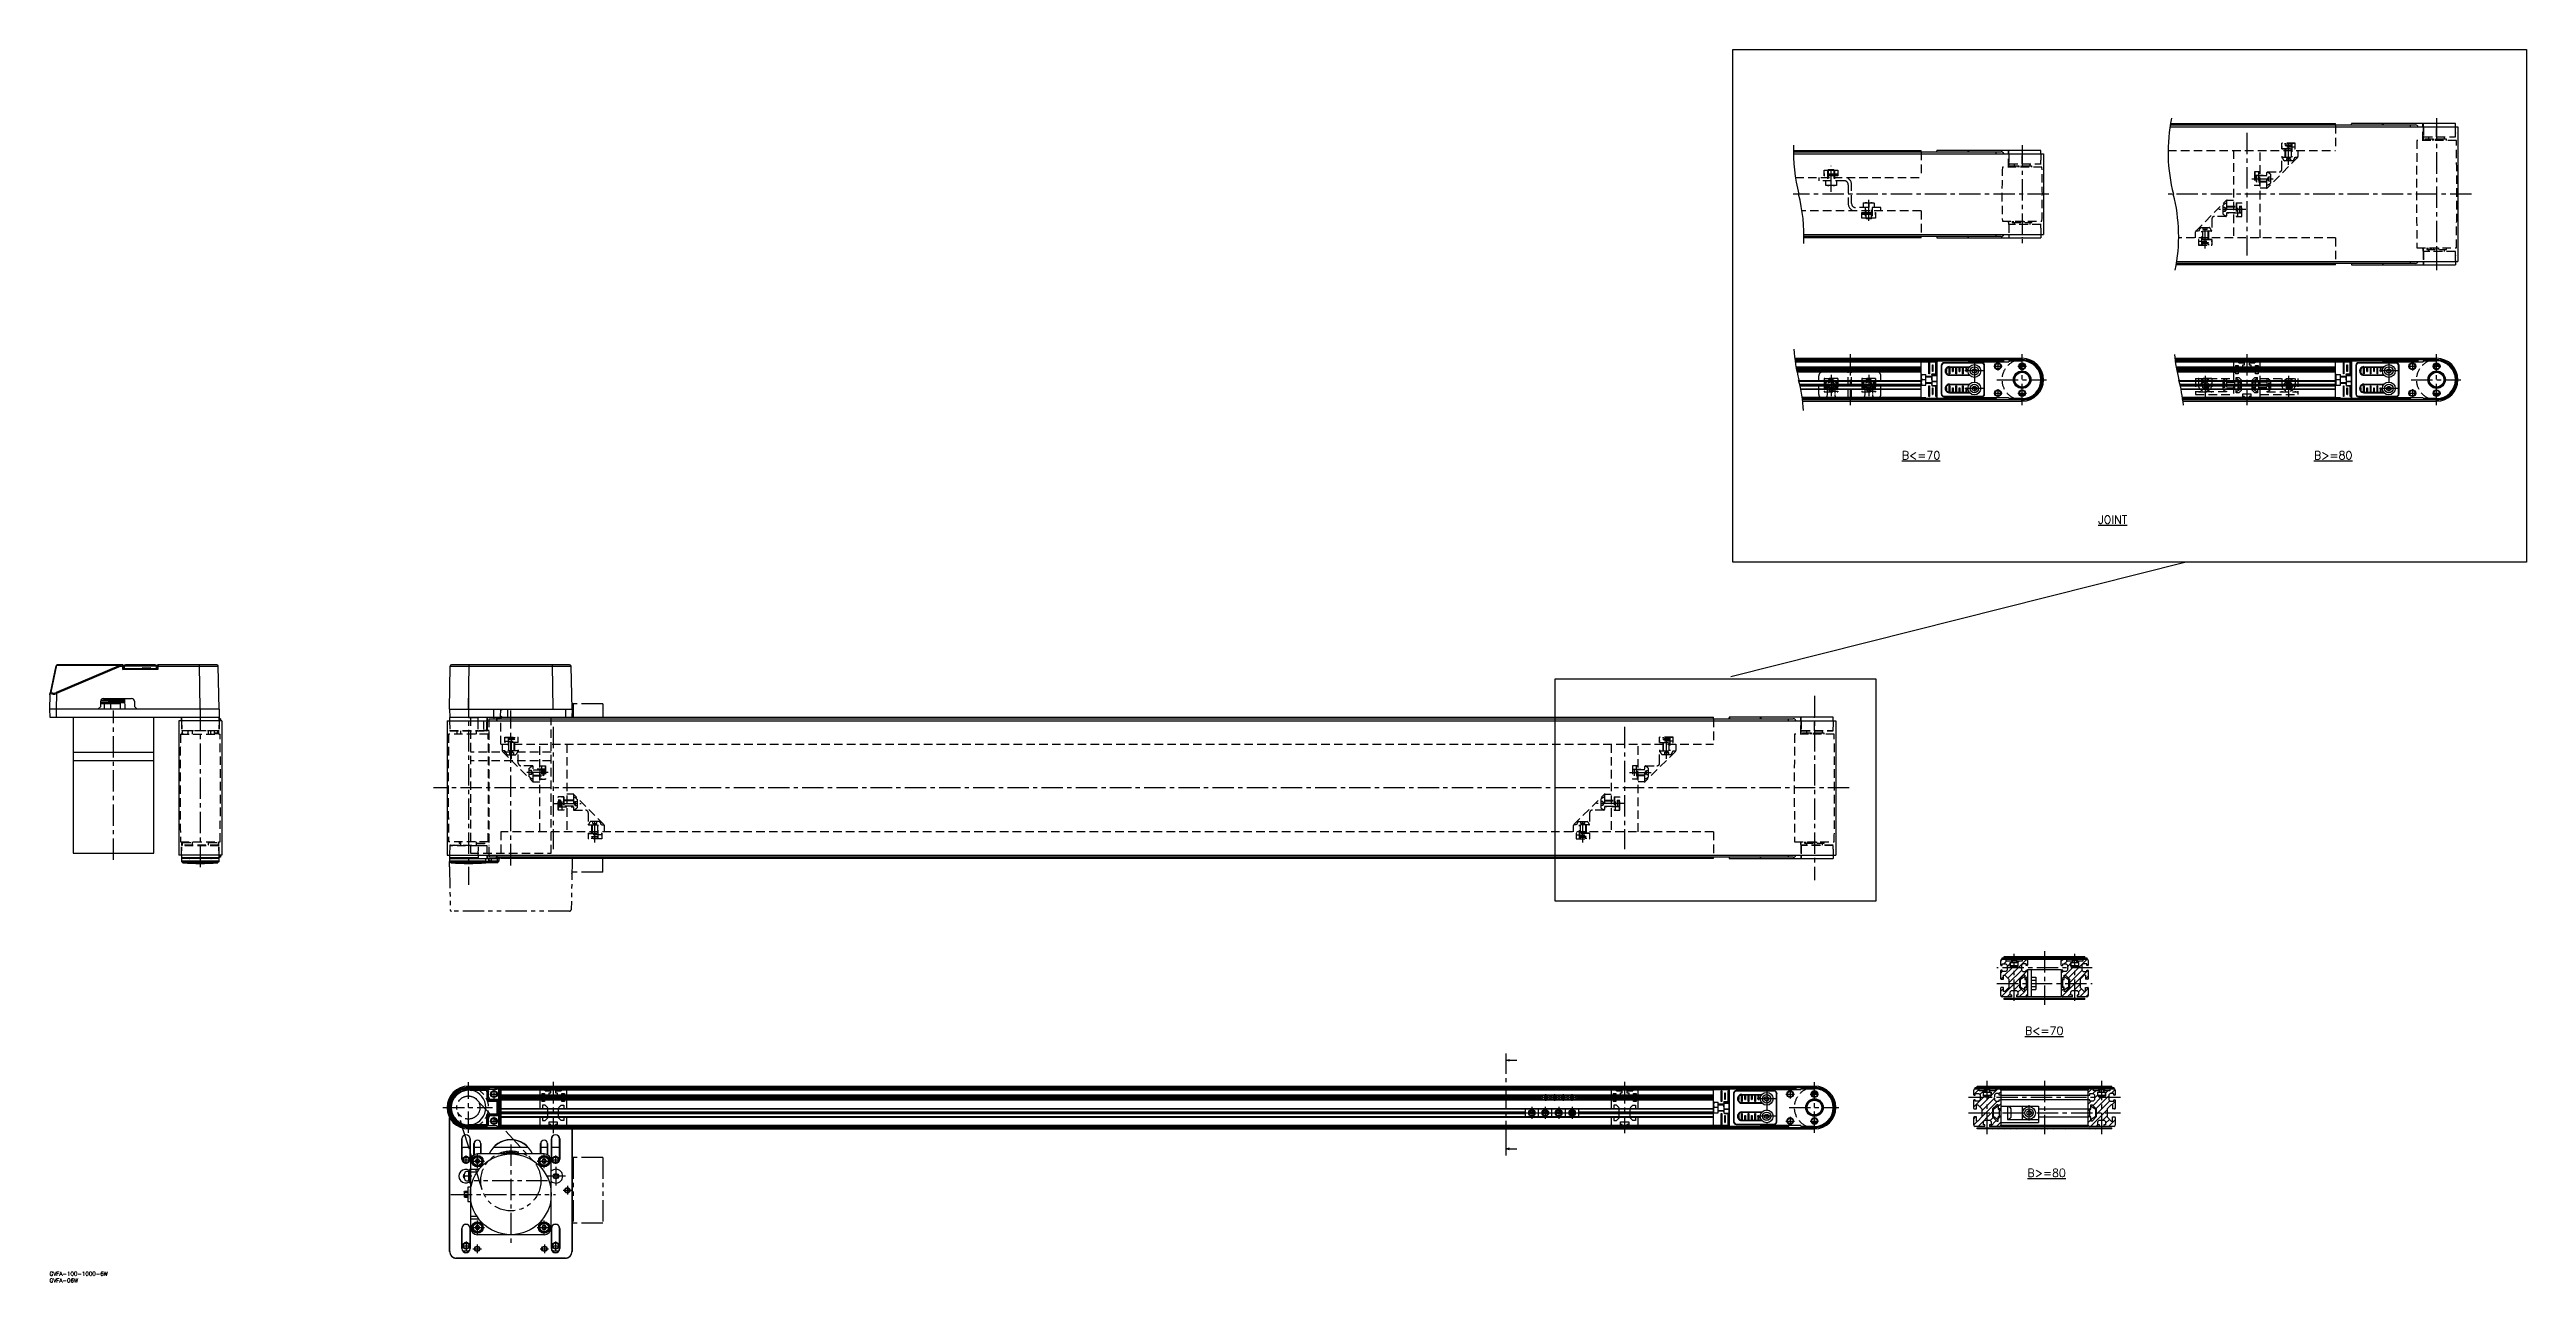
# Model space of a CAD drawing. Extents: x 0 to 1840, y -8 to 908.
import ezdxf

# ---------------------------------------------------------------- set-up
doc = ezdxf.new("R2010")
doc.units = 0
doc.header["$LTSCALE"] = 0.5
for name, pattern in [('CENTER', [50.8, 31.75, -6.35, 6.35, -6.35]), ('DASHED', [19.05, 12.7, -6.35]), ('PHANTOM', [63.5, 31.75, -6.35, 6.35, -6.35, 6.35, -6.35])]:
    doc.linetypes.add(name, pattern=pattern)
for name, color, linetype in [('MSM_CENTER', 1, 'CENTER'), ('MSM_CONTINUOUS', 7, 'CONTINUOUS'), ('MSM_DASHED', 4, 'DASHED'), ('MSM_IMAGINARY', 6, 'PHANTOM'), ('MSM_NARROW', 5, 'CONTINUOUS'), ('MSM_PART_NUMBER', 7, 'CONTINUOUS')]:
    doc.layers.add(name, color=color, linetype=linetype)
doc.styles.get("Standard").update_dxf_attribs({"font": 'txt.shx', "height": 3, "bigfont": 'bigfont.shx'})

msp = doc.modelspace()

# ---------------------------------------------------------------- texts
at = {"layer": 'MSM_PART_NUMBER'}
for s, height, p in [('%%UB<=70', 6, (1376.1, 603.7)), ('%%UB>=80', 6, (1682.3, 603.7)), ('%%UJOINT', 6, (1522, 555.9)), ('%%UB<=70', 6, (1467.6, 176.1)), ('%%UB>=80', 6, (1469.4, 70.4)), ('GVFA-100-1000-6W', 3, (0, -3)), ('GVFA-06W', 3, (0, -8))]:
    msp.add_text(s, height=height, dxfattribs=at).set_placement(p)

# ---------------------------------------------------------------- linework, layer by layer
at = {"layer": 'MSM_CENTER'}
for p, q in [((1773.4, 857.3), (1773.4, 744.3)), ((1465.5, 837.3), (1465.5, 764.3)), ((1632.4, 846.3), (1632.4, 755.3)), ((1663.4, 822.5), (1663.4, 839.6)), ((1323.5, 802.5), (1323.5, 821.8)), ((1636.1, 812.3), (1653.2, 812.3)), ((1485.4, 800.8), (1295.5, 800.8)), ((1351.5, 780.9), (1351.5, 796.6)), ((1799.3, 800.8), (1573.9, 800.8)), ((1601.4, 760.3), (1601.4, 779)), ((1631.8, 789.3), (1611.7, 789.3)), ((1337.8, 681.8), (1337.8, 644)), ((1465.5, 644), (1465.5, 681.8)), ((1632.4, 681.9), (1632.4, 643.9)), ((1773.4, 644), (1773.4, 681.8)), ((1323.5, 666.6), (1323.5, 648)), ((1351.5, 666.6), (1351.5, 648)), ((1437, 669.4), (1423, 669.4)), ((1430, 676.4), (1430, 649.4)), ((1444.4, 672.9), (1450.7, 672.9)), ((1446.6, 662.9), (1483.5, 662.9)), ((1447.5, 676), (1447.5, 669.7)), ((1462.4, 672.9), (1468.7, 672.9)), ((1601.4, 665.8), (1601.4, 650.5)), ((1663.4, 665.8), (1663.4, 650.5)), ((1744.9, 669.4), (1730.9, 669.4)), ((1737.9, 676.4), (1737.9, 649.4)), ((1752.3, 672.9), (1758.6, 672.9)), ((1754.5, 662.9), (1791.4, 662.9)), ((1755.4, 676), (1755.4, 669.7)), ((1770.3, 672.9), (1776.6, 672.9)), ((1331.3, 658.9), (1315.8, 658.9)), ((1359.3, 658.9), (1343.8, 658.9)), ((1437, 656.4), (1423, 656.4)), ((1444.4, 652.9), (1450.7, 652.9)), ((1447.5, 656), (1447.5, 649.7)), ((1462.4, 652.9), (1468.7, 652.9)), ((1593.6, 658.9), (1608.9, 658.9)), ((1612, 658.9), (1651.1, 658.9)), ((1671.2, 658.9), (1656, 658.9)), ((1744.9, 656.4), (1730.9, 656.4)), ((1752.3, 652.9), (1758.6, 652.9)), ((1755.4, 656), (1755.4, 649.7)), ((1770.3, 652.9), (1776.6, 652.9)), ((311.2, 428), (311.2, 287.5)), ((1311.2, 428), (1311.2, 291)), ((47.5, 306), (47.5, 417)), ((112, 418), (112, 297.5)), ((342.7, 302), (342.7, 417)), ((374.2, 405), (374.2, 314)), ((1170.2, 405), (1170.2, 314)), ((343.2, 381.2), (343.2, 398.3)), ((1201.2, 381.2), (1201.2, 398.3)), ((370.5, 371), (353.4, 371)), ((1173.9, 371), (1190.9, 371)), ((1337.1, 359.5), (285.3, 359.5)), ((374.9, 348), (394.9, 348)), ((405.2, 319), (405.2, 337.7)), ((1139.2, 319), (1139.2, 337.7)), ((1169.5, 348), (1149.4, 348)), ((1517.6, 225.8), (1446.6, 225.8)), ((1459.6, 201.3), (1459.6, 236.3)), ((1482.1, 238.2), (1482.1, 198.4)), ((1504.6, 201.3), (1504.6, 236.3)), ((1446.6, 214.3), (1517.6, 214.3)), ((1082.1, 96.3), (1082.1, 152.1)), ((311.2, 103.1), (311.2, 140.9)), ((327, 132), (333.3, 132)), ((330.2, 135.2), (330.2, 128.8)), ((374.2, 141), (374.2, 103)), ((1114.2, 129.5), (1109.2, 129.5)), ((1111.7, 127), (1111.7, 132)), ((1120.7, 129.5), (1115.7, 129.5)), ((1118.2, 127), (1118.2, 132)), ((1127.2, 129.5), (1122.2, 129.5)), ((1124.7, 127), (1124.7, 132)), ((1133.7, 129.5), (1128.7, 129.5)), ((1131.2, 127), (1131.2, 132)), ((1170.2, 141), (1170.2, 103)), ((1275.7, 135.5), (1275.7, 108.5)), ((1290, 132), (1296.3, 132)), ((1293.2, 135.2), (1293.2, 128.8)), ((1308, 132), (1314.3, 132)), ((1311.2, 103.1), (1311.2, 140.9)), ((1538.6, 129.5), (1425.6, 129.5)), ((1439.6, 102.1), (1439.6, 141.9)), ((1482.1, 141.9), (1482.1, 102.1)), ((1524.6, 102.1), (1524.6, 141.9)), ((292.3, 122), (329.2, 122)), ((327, 112), (333.3, 112)), ((330.2, 115.2), (330.2, 108.8)), ((1096.7, 118), (1105.7, 118)), ((1101.2, 122.5), (1101.2, 113.5)), ((1106.7, 118), (1115.7, 118)), ((1111.2, 122.5), (1111.2, 113.5)), ((1116.7, 118), (1125.7, 118)), ((1121.2, 122.5), (1121.2, 113.5)), ((1126.7, 118), (1135.7, 118)), ((1131.2, 122.5), (1131.2, 113.5)), ((1282.7, 128.5), (1268.7, 128.5)), ((1282.7, 115.5), (1268.7, 115.5)), ((1290, 112), (1296.3, 112)), ((1292.3, 122), (1329.2, 122)), ((1293.2, 115.2), (1293.2, 108.8)), ((1308, 112), (1314.3, 112)), ((1425.6, 118), (1538.6, 118)), ((1470.6, 112.3), (1470.6, 123.8)), ((342.7, 94.5), (342.7, 20.5)), ((306.3, 83.2), (312.6, 83.2)), ((309.4, 86.4), (309.4, 80.1)), ((312.7, 82.2), (323.2, 82.2)), ((317.9, 77), (317.9, 87.5)), ((362.2, 82.2), (372.7, 82.2)), ((367.4, 77), (367.4, 87.5)), ((372.8, 83.2), (379.1, 83.2)), ((375.9, 86.4), (375.9, 80.1)), ((376.2, 78), (376.2, 64)), ((298.2, 57.5), (375.9, 57.5)), ((313.7, 71), (307.2, 71)), ((370, 67.5), (315.4, 67.5)), ((383.2, 71), (369.2, 71)), ((381.5, 60.5), (387.8, 60.5)), ((384.7, 63.7), (384.7, 57.3)), ((317.9, 27.5), (317.9, 38)), ((367.4, 27.5), (367.4, 38)), ((306.3, 19.3), (312.6, 19.3)), ((309.5, 22.4), (309.5, 16.1)), ((312.7, 32.8), (323.2, 32.8)), ((317.7, 20.2), (317.7, 13.8)), ((362.2, 32.8), (372.7, 32.8)), ((367.7, 20.2), (367.7, 13.8)), ((372.8, 19.3), (379.1, 19.3)), ((376, 22.4), (376, 16.1)), ((314.5, 17), (320.8, 17)), ((364.5, 17), (370.8, 17))]:
    msp.add_line(p, q, dxfattribs=at)
at = {"layer": 'MSM_CONTINUOUS'}
for p, q in [((1575.3, 850.8), (1789.3, 850.8)), ((1575.5, 852.3), (1757.8, 852.3)), ((1575.7, 853.3), (1698.4, 853.3)), ((1698.4, 852.3), (1698.4, 853.3)), ((1710.1, 852.3), (1710.1, 853)), ((1710.3, 853), (1710.1, 853)), ((1733.2, 853.3), (1710.2, 853.3)), ((1787.4, 853.3), (1733.2, 853.3)), ((1733.2, 852.3), (1733.2, 853.3)), ((1733.4, 852.3), (1733.4, 853.3)), ((1733.6, 853.3), (1733.6, 852.3)), ((1754, 850.8), (1754, 852.3)), ((1754.1, 850.8), (1754.1, 852.3)), ((1763.2, 850.8), (1763.2, 853.3)), ((1763.4, 850.8), (1763.4, 853.3)), ((1763.6, 850.8), (1763.6, 853.3)), ((1787.4, 850.8), (1787.4, 853.3)), ((1789.3, 850.8), (1789.3, 750.8)), ((1295.5, 833.3), (1390.5, 833.3)), ((1295.5, 832.3), (1449.9, 832.3)), ((1295.5, 830.8), (1481.4, 830.8)), ((1390.5, 832.3), (1390.5, 833.3)), ((1402.2, 832.3), (1402.2, 833)), ((1402.2, 833), (1402.4, 833)), ((1425.3, 833.3), (1402.3, 833.3)), ((1479.5, 833.3), (1425.3, 833.3)), ((1425.3, 832.3), (1425.3, 833.3)), ((1425.5, 832.3), (1425.5, 833.3)), ((1425.7, 833.3), (1425.7, 832.3)), ((1446.1, 830.8), (1446.1, 832.3)), ((1446.2, 830.8), (1446.2, 832.3)), ((1455.3, 830.8), (1455.3, 833.3)), ((1455.5, 830.8), (1455.5, 833.3)), ((1455.7, 830.8), (1455.7, 833.3)), ((1479.5, 830.8), (1479.5, 833.3)), ((1481.4, 830.8), (1481.4, 770.8)), ((1303.5, 770.8), (1481.4, 770.8)), ((1449.9, 769.3), (1303.5, 769.3)), ((1390.5, 768.3), (1303.5, 768.3)), ((1390.5, 768.3), (1390.5, 769.3)), ((1402.2, 769.3), (1402.2, 768.6)), ((1402.2, 768.6), (1402.4, 768.6)), ((1402.3, 768.3), (1479.5, 768.3)), ((1425.3, 769.3), (1425.3, 768.3)), ((1425.5, 768.3), (1425.5, 769.3)), ((1425.7, 768.3), (1425.7, 769.3)), ((1446.1, 769.3), (1446.1, 770.8)), ((1446.2, 769.3), (1446.2, 770.8)), ((1455.5, 770.8), (1455.5, 768.3)), ((1455.7, 770.8), (1455.7, 768.3)), ((1479.5, 770.8), (1479.5, 768.3)), ((1698.4, 748.3), (1580, 748.3)), ((1757.8, 749.3), (1580.2, 749.3)), ((1580.4, 750.8), (1789.3, 750.8)), ((1598.4, 748.3), (1598.4, 749.3)), ((1698.4, 748.3), (1698.4, 749.3)), ((1710.1, 749.3), (1710.1, 748.6)), ((1710.1, 748.6), (1710.3, 748.6)), ((1710.2, 748.3), (1787.4, 748.3)), ((1733.2, 749.3), (1733.2, 748.3)), ((1733.4, 748.3), (1733.4, 749.3)), ((1733.6, 748.3), (1733.6, 749.3)), ((1754, 749.3), (1754, 750.8)), ((1754.1, 749.3), (1754.1, 750.8)), ((1763.4, 750.8), (1763.4, 748.3)), ((1763.6, 750.8), (1763.6, 748.3)), ((1787.4, 750.8), (1787.4, 748.3)), ((1296.5, 678.8), (1465.5, 678.8)), ((1296.6, 677.9), (1465.5, 677.9)), ((1296.7, 676.9), (1402.4, 676.9)), ((1390.5, 675.9), (1296.9, 675.9)), ((1297.4, 672.4), (1390.5, 672.4)), ((1297.5, 672.1), (1390.5, 672.1)), ((1390.5, 670.9), (1297.7, 670.9)), ((1390.5, 670.4), (1297.8, 670.4)), ((1297.9, 669.9), (1390.5, 669.9)), ((1390.5, 668.7), (1298.1, 668.7)), ((1390.5, 668.4), (1298.2, 668.4)), ((1390.5, 648.9), (1390.5, 676.9)), ((1390.5, 676.3), (1390.5, 676.3)), ((1390.5, 676.3), (1402.2, 676.3)), ((1390.6, 666.9), (1390.5, 666.8)), ((1390.9, 666.9), (1390.6, 666.9)), ((1390.6, 666.9), (1390.9, 666.9)), ((1390.9, 666.9), (1394, 666.9)), ((1394, 662.9), (1390.9, 662.9)), ((1391, 676.8), (1393, 676.8)), ((1391, 676.8), (1391, 676.8)), ((1391, 676.8), (1391, 676.3)), ((1393, 676.8), (1393, 676.8)), ((1393, 676.3), (1393, 676.8)), ((1393.5, 676.3), (1393.5, 676.3)), ((1393.5, 676.3), (1393.5, 676.3)), ((1393.5, 676.3), (1393.5, 676.3)), ((1393.5, 676.3), (1394, 676.3)), ((1394, 676.3), (1394, 676.3)), ((1394, 658.9), (1394, 666.9)), ((1398.3, 665.4), (1394, 665.4)), ((1396.3, 667.4), (1396.3, 675.4)), ((1396.3, 675.4), (1396.7, 675.4)), ((1396.7, 667.4), (1396.3, 667.4)), ((1396.5, 675.4), (1396.5, 667.4)), ((1396.7, 675.4), (1396.7, 667.4)), ((1397.8, 665.4), (1398.3, 665.7)), ((1398.5, 667.4), (1398.3, 666.9)), ((1398.3, 666.7), (1398.6, 667.4)), ((1398.3, 666.9), (1398.3, 658.9)), ((1398.6, 666.1), (1398.3, 666.7)), ((1398.3, 663.9), (1398.6, 666.1)), ((1398.6, 661.7), (1398.3, 663.9)), ((1398.5, 667.4), (1402.2, 667.4)), ((1398.6, 666.1), (1402.2, 666.1)), ((1398.6, 666.1), (1398.6, 666.1)), ((1402.2, 666.1), (1398.6, 666.1)), ((1398.8, 668.9), (1398.8, 673.9)), ((1398.8, 673.9), (1399.2, 673.9)), ((1399.2, 668.9), (1398.8, 668.9)), ((1399, 673.9), (1399, 668.9)), ((1399.2, 673.9), (1399.2, 668.9)), ((1401.3, 675.4), (1401.7, 675.4)), ((1401.3, 675.4), (1401.5, 675.4)), ((1401.3, 667.4), (1401.3, 675.4)), ((1401.7, 667.4), (1401.3, 667.4)), ((1401.3, 667.4), (1401.5, 667.4)), ((1401.5, 675.4), (1401.5, 667.4)), ((1401.7, 675.4), (1401.5, 675.4)), ((1401.5, 667.4), (1401.7, 667.4)), ((1401.7, 675.4), (1401.7, 667.4)), ((1402.2, 676.2), (1402.2, 649.5)), ((1402.3, 649.5), (1402.3, 676.2)), ((1402.6, 676.9), (1446.1, 676.9)), ((1405.4, 673.5), (1405.5, 673.4)), ((1405.4, 673.5), (1405.4, 652.3)), ((1405.5, 673.4), (1405.7, 673.4)), ((1405.5, 673.4), (1405.5, 652.4)), ((1405.7, 673.4), (1405.7, 652.4)), ((1407.4, 675.5), (1407.5, 675.4)), ((1435.6, 675.5), (1407.4, 675.5)), ((1435.5, 675.4), (1407.5, 675.4)), ((1407.5, 675.4), (1407.5, 675.2)), ((1435.5, 675.2), (1407.5, 675.2)), ((1408.8, 668.9), (1408.8, 669.9)), ((1409.2, 668.9), (1408.8, 668.9)), ((1408.8, 668.9), (1409, 668.9)), ((1409, 670.5), (1409, 668.9)), ((1409, 668.9), (1409.2, 668.9)), ((1409.2, 670.9), (1409.2, 668.9)), ((1411.3, 667.4), (1411.3, 672.1)), ((1411.7, 667.4), (1411.3, 667.4)), ((1411.3, 667.4), (1411.5, 667.4)), ((1411.5, 672.6), (1411.5, 672.1)), ((1411.5, 672.6), (1426.5, 672.6)), ((1411.5, 672.4), (1426.4, 672.4)), ((1411.5, 672.1), (1411.5, 667.4)), ((1426.1, 672.1), (1411.5, 672.1)), ((1411.5, 667.4), (1411.7, 667.4)), ((1411.5, 666.6), (1426.1, 666.6)), ((1411.5, 666.6), (1411.5, 666.2)), ((1411.5, 666.4), (1426.4, 666.4)), ((1411.5, 666.2), (1426.5, 666.2)), ((1411.7, 672.1), (1411.7, 667.4)), ((1413.8, 668.9), (1413.8, 672.1)), ((1414.2, 668.9), (1413.8, 668.9)), ((1413.8, 668.9), (1414, 668.9)), ((1414, 672.1), (1414, 668.9)), ((1414, 668.9), (1414.2, 668.9)), ((1414.2, 672.1), (1414.2, 668.9)), ((1416.3, 667.4), (1416.3, 672.1)), ((1416.7, 667.4), (1416.3, 667.4)), ((1416.3, 667.4), (1416.5, 667.4)), ((1416.5, 672.1), (1416.5, 667.4)), ((1416.5, 667.4), (1416.7, 667.4)), ((1416.7, 672.1), (1416.7, 667.4)), ((1418.8, 668.9), (1418.8, 672.1)), ((1419.2, 668.9), (1418.8, 668.9)), ((1418.8, 668.9), (1419, 668.9)), ((1419, 672.1), (1419, 668.9)), ((1419, 668.9), (1419.2, 668.9)), ((1419.2, 672.1), (1419.2, 668.9)), ((1421.3, 667.4), (1421.3, 672.1)), ((1421.7, 667.4), (1421.3, 667.4)), ((1421.3, 667.4), (1421.5, 667.4)), ((1421.5, 672.1), (1421.5, 667.4)), ((1421.5, 667.4), (1421.7, 667.4)), ((1421.7, 672.1), (1421.7, 667.4)), ((1423.8, 668.9), (1423.8, 672.1)), ((1423.8, 668.9), (1424, 668.9)), ((1424.2, 668.9), (1423.8, 668.9)), ((1424, 672.1), (1424, 668.9)), ((1424, 668.9), (1424.2, 668.9)), ((1424.2, 672.1), (1424.2, 668.9)), ((1425.5, 676.5), (1425.5, 676.7)), ((1425.7, 676.3), (1455.5, 676.3)), ((1428.5, 670.3), (1430.1, 671.1)), ((1428.5, 668.6), (1428.5, 670.3)), ((1430, 667.7), (1428.5, 668.6)), ((1431.5, 668.5), (1430, 667.7)), ((1430.1, 671.1), (1431.5, 670.2)), ((1431.5, 670.2), (1431.5, 668.5)), ((1435.6, 675.5), (1435.5, 675.4)), ((1435.5, 675.4), (1435.5, 675.2)), ((1437.3, 652.4), (1437.3, 673.4)), ((1437.3, 673.4), (1437.5, 673.4)), ((1437.6, 673.5), (1437.5, 673.4)), ((1437.5, 652.4), (1437.5, 673.4)), ((1437.6, 652.3), (1437.6, 673.5)), ((1445.9, 676.8), (1446, 676.9)), ((1445.9, 676.3), (1445.9, 676.8)), ((1446.4, 676.3), (1445.9, 676.3)), ((1451.8, 676.6), (1446.1, 676.9)), ((1451.9, 677.6), (1446.2, 677.9)), ((1446.5, 676.4), (1446.4, 676.3)), ((1446.5, 676.4), (1446.4, 676.3)), ((1446.4, 676.3), (1446.4, 676.3)), ((1446.5, 676.4), (1446.5, 676.3)), ((1449.9, 677.7), (1449.8, 676.7)), ((1451.8, 676.6), (1451.9, 677.6)), ((1455.4, 676.3), (1455.4, 676.3)), ((1455.5, 676.7), (1455.5, 676.3)), ((1455.7, 676.9), (1465.5, 676.9)), ((1464.5, 671.1), (1464.6, 671)), ((1464.9, 674.9), (1465.5, 674.9)), ((1465.8, 670.8), (1465.4, 671.6)), ((1465.5, 674.9), (1466.1, 674.9)), ((1578.9, 678.8), (1773.4, 678.8)), ((1579, 677.9), (1773.4, 677.9)), ((1579.1, 676.9), (1710.3, 676.9)), ((1698.4, 675.9), (1579.3, 675.9)), ((1579.8, 672.4), (1698.4, 672.4)), ((1579.9, 672.1), (1698.4, 672.1)), ((1698.4, 670.9), (1580.1, 670.9)), ((1698.4, 670.4), (1580.2, 670.4)), ((1580.3, 669.9), (1698.4, 669.9)), ((1698.4, 668.7), (1580.6, 668.7)), ((1698.4, 668.4), (1580.6, 668.4)), ((1698.4, 648.9), (1698.4, 676.9)), ((1698.4, 676.3), (1698.4, 676.3)), ((1698.4, 676.3), (1710.1, 676.3)), ((1698.5, 666.9), (1698.4, 666.8)), ((1698.9, 666.9), (1698.5, 666.9)), ((1698.5, 666.9), (1698.8, 666.9)), ((1698.9, 676.8), (1698.9, 676.3)), ((1698.9, 676.8), (1698.9, 676.8)), ((1698.9, 676.8), (1700.9, 676.8)), ((1698.9, 666.9), (1701.9, 666.9)), ((1701.9, 662.9), (1698.9, 662.9)), ((1700.9, 676.3), (1700.9, 676.8)), ((1700.9, 676.8), (1700.9, 676.8)), ((1701.4, 676.3), (1701.4, 676.3)), ((1701.4, 676.3), (1701.4, 676.3)), ((1701.4, 676.3), (1701.4, 676.3)), ((1701.4, 676.3), (1701.9, 676.3)), ((1701.9, 676.3), (1701.9, 676.3)), ((1701.9, 658.9), (1701.9, 666.9)), ((1706.2, 665.4), (1701.9, 665.4)), ((1704.2, 675.4), (1704.6, 675.4)), ((1704.2, 667.4), (1704.2, 675.4)), ((1704.6, 667.4), (1704.2, 667.4)), ((1704.4, 675.4), (1704.4, 667.4)), ((1704.6, 675.4), (1704.6, 667.4)), ((1705.7, 665.4), (1706.2, 665.7)), ((1706.5, 667.4), (1706.2, 666.9)), ((1706.2, 666.7), (1706.5, 667.4)), ((1706.2, 666.9), (1706.2, 658.9)), ((1706.5, 666.1), (1706.2, 666.7)), ((1706.2, 663.9), (1706.5, 666.1)), ((1706.5, 661.7), (1706.2, 663.9)), ((1706.5, 667.4), (1710.1, 667.4)), ((1706.5, 666.1), (1710.1, 666.1)), ((1706.5, 666.1), (1706.5, 666.1)), ((1710.1, 666.1), (1706.5, 666.1)), ((1706.7, 668.9), (1706.7, 673.9)), ((1706.7, 673.9), (1707.1, 673.9)), ((1707.1, 668.9), (1706.7, 668.9)), ((1706.9, 673.9), (1706.9, 668.9)), ((1707.1, 673.9), (1707.1, 668.9)), ((1709.2, 667.4), (1709.2, 675.4)), ((1709.2, 675.4), (1709.6, 675.4)), ((1709.2, 675.4), (1709.4, 675.4)), ((1709.6, 667.4), (1709.2, 667.4)), ((1709.2, 667.4), (1709.4, 667.4)), ((1709.6, 675.4), (1709.4, 675.4)), ((1709.4, 675.4), (1709.4, 667.4)), ((1709.6, 675.4), (1709.4, 675.4)), ((1709.4, 667.4), (1709.6, 667.4)), ((1709.6, 675.4), (1709.6, 667.4)), ((1710.1, 676.2), (1710.1, 649.5)), ((1710.2, 649.5), (1710.2, 676.2)), ((1710.5, 676.9), (1754, 676.9)), ((1713.4, 673.5), (1713.4, 652.3)), ((1713.4, 673.5), (1713.4, 673.4)), ((1713.4, 673.4), (1713.6, 673.4)), ((1713.4, 673.4), (1713.4, 652.4)), ((1713.6, 673.4), (1713.6, 652.4)), ((1715.4, 675.5), (1715.4, 675.4)), ((1743.5, 675.5), (1715.4, 675.5)), ((1743.4, 675.4), (1715.4, 675.4)), ((1715.4, 675.4), (1715.4, 675.2)), ((1743.4, 675.2), (1715.4, 675.2)), ((1716.7, 668.9), (1716.7, 669.9)), ((1717.1, 668.9), (1716.7, 668.9)), ((1716.7, 668.9), (1716.9, 668.9)), ((1716.9, 670.5), (1716.9, 668.9)), ((1716.9, 668.9), (1717.1, 668.9)), ((1717.1, 670.9), (1717.1, 668.9)), ((1719.2, 667.4), (1719.2, 672.1)), ((1719.6, 667.4), (1719.2, 667.4)), ((1719.2, 667.4), (1719.4, 667.4)), ((1719.4, 672.6), (1719.4, 672.1)), ((1719.4, 672.6), (1734.5, 672.6)), ((1719.4, 672.4), (1734.3, 672.4)), ((1734.1, 672.1), (1719.4, 672.1)), ((1719.4, 672.1), (1719.4, 667.4)), ((1719.4, 667.4), (1719.6, 667.4)), ((1719.4, 666.6), (1719.4, 666.2)), ((1719.4, 666.6), (1734.1, 666.6)), ((1719.4, 666.4), (1734.3, 666.4)), ((1719.4, 666.2), (1734.5, 666.2)), ((1719.6, 672.1), (1719.6, 667.4)), ((1721.7, 668.9), (1721.7, 672.1)), ((1721.7, 668.9), (1721.9, 668.9)), ((1722.1, 668.9), (1721.7, 668.9)), ((1721.9, 672.1), (1721.9, 668.9)), ((1721.9, 668.9), (1722.1, 668.9)), ((1722.1, 672.1), (1722.1, 668.9)), ((1724.2, 667.4), (1724.2, 672.1)), ((1724.6, 667.4), (1724.2, 667.4)), ((1724.2, 667.4), (1724.4, 667.4)), ((1724.4, 672.1), (1724.4, 667.4)), ((1724.4, 667.4), (1724.6, 667.4)), ((1724.6, 672.1), (1724.6, 667.4)), ((1726.7, 668.9), (1726.7, 672.1)), ((1727.1, 668.9), (1726.7, 668.9)), ((1726.7, 668.9), (1726.9, 668.9)), ((1726.9, 672.1), (1726.9, 668.9)), ((1726.9, 668.9), (1727.1, 668.9)), ((1727.1, 672.1), (1727.1, 668.9)), ((1729.2, 667.4), (1729.2, 672.1)), ((1729.6, 667.4), (1729.2, 667.4)), ((1729.2, 667.4), (1729.4, 667.4)), ((1729.4, 672.1), (1729.4, 667.4)), ((1729.4, 667.4), (1729.6, 667.4)), ((1729.6, 672.1), (1729.6, 667.4)), ((1731.7, 668.9), (1731.7, 672.1)), ((1731.7, 668.9), (1731.9, 668.9)), ((1732.1, 668.9), (1731.7, 668.9)), ((1731.9, 672.1), (1731.9, 668.9)), ((1731.9, 668.9), (1732.1, 668.9)), ((1732.1, 672.1), (1732.1, 668.9)), ((1733.4, 676.5), (1733.4, 676.7)), ((1733.6, 676.3), (1763.4, 676.3)), ((1736.4, 668.6), (1736.5, 670.3)), ((1737.9, 667.7), (1736.4, 668.6)), ((1736.5, 670.3), (1738, 671.1)), ((1739.4, 668.5), (1737.9, 667.7)), ((1738, 671.1), (1739.5, 670.2)), ((1739.5, 670.2), (1739.4, 668.5)), ((1743.5, 675.5), (1743.4, 675.4)), ((1743.4, 675.4), (1743.4, 675.2)), ((1745.2, 652.4), (1745.2, 673.4)), ((1745.2, 673.4), (1745.4, 673.4)), ((1745.5, 673.5), (1745.4, 673.4)), ((1745.4, 652.4), (1745.4, 673.4)), ((1745.5, 652.3), (1745.5, 673.5)), ((1753.9, 676.8), (1753.9, 676.9)), ((1753.9, 676.3), (1753.9, 676.8)), ((1754.4, 676.3), (1753.9, 676.3)), ((1759.8, 677.6), (1754.1, 677.9)), ((1759.7, 676.6), (1754.1, 676.9)), ((1754.4, 676.4), (1754.4, 676.3)), ((1754.4, 676.4), (1754.4, 676.3)), ((1754.4, 676.4), (1754.4, 676.3)), ((1754.4, 676.3), (1754.4, 676.3)), ((1757.8, 677.7), (1757.7, 676.7)), ((1759.7, 676.6), (1759.8, 677.6)), ((1763.3, 676.3), (1763.4, 676.3)), ((1763.4, 676.7), (1763.4, 676.3)), ((1763.6, 676.9), (1773.4, 676.9)), ((1772.5, 671.1), (1772.5, 671)), ((1772.8, 674.9), (1773.4, 674.9)), ((1773.4, 674.9), (1774.1, 674.9)), ((1773.8, 670.8), (1773.4, 671.6)), ((1299.7, 662.2), (1390.5, 662.2)), ((1299.7, 661.9), (1390.5, 661.9)), ((1390.5, 659.4), (1300.3, 659.4)), ((1390.5, 658.9), (1300.5, 658.9)), ((1300.6, 658.4), (1390.5, 658.4)), ((1390.5, 655.9), (1301.1, 655.9)), ((1390.5, 655.6), (1301.2, 655.6)), ((1302.1, 649.9), (1390.5, 649.9)), ((1446, 648.9), (1302.3, 648.9)), ((1465.5, 647.9), (1302.4, 647.9)), ((1302.5, 647), (1465.5, 647)), ((1390.5, 659), (1390.6, 658.9)), ((1390.5, 649.5), (1390.5, 649.5)), ((1394, 649.5), (1390.5, 649.5)), ((1390.5, 649.5), (1390.5, 649.5)), ((1390.9, 658.9), (1390.6, 658.9)), ((1390.6, 658.9), (1390.9, 658.9)), ((1390.9, 658.9), (1394, 658.9)), ((1390.9, 658.9), (1394, 658.9)), ((1391, 649.5), (1391, 649)), ((1393, 649), (1391, 649)), ((1391, 649), (1391, 649)), ((1393, 649), (1393, 649.5)), ((1393, 649), (1393, 649)), ((1393.5, 649.5), (1393.5, 649.5)), ((1393.5, 649.5), (1393.5, 649.5)), ((1393.5, 649.5), (1393.5, 649.5)), ((1393.5, 649.5), (1394, 649.5)), ((1394, 660.4), (1398.3, 660.4)), ((1394, 649.5), (1394, 649.5)), ((1396.3, 658.4), (1396.7, 658.4)), ((1396.3, 658.4), (1396.5, 658.4)), ((1396.3, 650.4), (1396.3, 658.4)), ((1396.7, 650.4), (1396.3, 650.4)), ((1396.5, 650.4), (1396.3, 650.4)), ((1396.5, 658.4), (1396.5, 650.4)), ((1396.5, 658.4), (1396.7, 658.4)), ((1396.5, 650.4), (1396.7, 650.4)), ((1396.7, 658.4), (1396.7, 650.4)), ((1398.3, 660.1), (1397.8, 660.4)), ((1398.3, 660), (1398.6, 661.6)), ((1398.6, 658.4), (1398.3, 660)), ((1398.3, 658.9), (1398.6, 658.4)), ((1402.2, 661.7), (1398.6, 661.7)), ((1398.6, 661.7), (1398.6, 661.6)), ((1398.6, 661.6), (1402.2, 661.6)), ((1402.2, 658.4), (1398.6, 658.4)), ((1398.6, 658.4), (1398.6, 658.4)), ((1398.6, 658.4), (1402.2, 658.4)), ((1398.8, 656.9), (1399.2, 656.9)), ((1398.8, 651.9), (1398.8, 656.9)), ((1398.8, 656.9), (1399, 656.9)), ((1399.2, 651.9), (1398.8, 651.9)), ((1399, 651.9), (1398.8, 651.9)), ((1399, 656.9), (1399.2, 656.9)), ((1399, 656.9), (1399, 651.9)), ((1399, 651.9), (1399.2, 651.9)), ((1399.2, 656.9), (1399.2, 651.9)), ((1401.3, 658.4), (1401.7, 658.4)), ((1401.3, 650.4), (1401.3, 658.4)), ((1401.3, 658.4), (1401.5, 658.4)), ((1401.7, 650.4), (1401.3, 650.4)), ((1401.5, 650.4), (1401.3, 650.4)), ((1401.5, 658.4), (1401.7, 658.4)), ((1401.5, 658.4), (1401.5, 650.4)), ((1401.5, 650.4), (1401.7, 650.4)), ((1401.7, 658.4), (1401.7, 650.4)), ((1402.2, 649.5), (1402.3, 649.5)), ((1405.4, 652.3), (1405.5, 652.4)), ((1405.5, 652.4), (1405.7, 652.4)), ((1407.4, 650.3), (1407.5, 650.4)), ((1407.4, 650.3), (1435.6, 650.3)), ((1407.5, 650.6), (1435.5, 650.6)), ((1407.5, 650.6), (1407.5, 650.4)), ((1407.5, 650.4), (1435.5, 650.4)), ((1408.8, 655.8), (1408.8, 656.9)), ((1408.8, 656.9), (1409.2, 656.9)), ((1408.8, 656.9), (1409, 656.9)), ((1409, 656.9), (1409.2, 656.9)), ((1409, 656.9), (1409, 655.2)), ((1409.2, 656.9), (1409.2, 654.9)), ((1411.3, 658.4), (1411.7, 658.4)), ((1411.3, 653.6), (1411.3, 658.4)), ((1411.3, 658.4), (1411.5, 658.4)), ((1411.5, 659.6), (1411.5, 659.1)), ((1411.5, 659.6), (1426.5, 659.6)), ((1411.5, 659.4), (1426.4, 659.4)), ((1426.1, 659.1), (1411.5, 659.1)), ((1411.5, 658.4), (1411.5, 653.6)), ((1411.5, 658.4), (1411.7, 658.4)), ((1411.5, 653.2), (1411.5, 653.6)), ((1411.5, 653.6), (1426.1, 653.6)), ((1411.5, 653.4), (1426.4, 653.4)), ((1411.5, 653.2), (1426.5, 653.2)), ((1411.7, 658.4), (1411.7, 653.6)), ((1413.8, 656.9), (1414.2, 656.9)), ((1413.8, 653.6), (1413.8, 656.9)), ((1413.8, 656.9), (1414, 656.9)), ((1414, 656.9), (1414.2, 656.9)), ((1414, 656.9), (1414, 653.6)), ((1414.2, 656.9), (1414.2, 653.6)), ((1416.3, 658.4), (1416.7, 658.4)), ((1416.3, 653.6), (1416.3, 658.4)), ((1416.3, 658.4), (1416.5, 658.4)), ((1416.5, 658.4), (1416.5, 653.6)), ((1416.5, 658.4), (1416.7, 658.4)), ((1416.7, 658.4), (1416.7, 653.6)), ((1418.8, 653.6), (1418.8, 656.9)), ((1418.8, 656.9), (1419, 656.9)), ((1418.8, 656.9), (1419.2, 656.9)), ((1419, 656.9), (1419.2, 656.9)), ((1419, 656.9), (1419, 653.6)), ((1419.2, 656.9), (1419.2, 653.6)), ((1421.3, 658.4), (1421.7, 658.4)), ((1421.3, 653.6), (1421.3, 658.4)), ((1421.3, 658.4), (1421.5, 658.4)), ((1421.5, 658.4), (1421.7, 658.4)), ((1421.5, 658.4), (1421.5, 653.6)), ((1421.7, 658.4), (1421.7, 653.6)), ((1423.8, 656.9), (1424, 656.9)), ((1423.8, 656.9), (1424.2, 656.9)), ((1423.8, 653.6), (1423.8, 656.9)), ((1424, 656.9), (1424, 653.6)), ((1424, 656.9), (1424.2, 656.9)), ((1424.2, 656.9), (1424.2, 653.6)), ((1425.5, 649.3), (1425.5, 649.1)), ((1455.3, 649.5), (1425.7, 649.5)), ((1428.5, 657.2), (1430, 658.1)), ((1428.5, 655.5), (1428.5, 657.2)), ((1430, 654.7), (1428.5, 655.5)), ((1430, 658.1), (1431.5, 657.2)), ((1431.5, 655.5), (1430, 654.7)), ((1431.5, 657.2), (1431.5, 655.5)), ((1435.5, 650.6), (1435.5, 650.4)), ((1435.5, 650.4), (1435.6, 650.3)), ((1437.3, 652.4), (1437.5, 652.4)), ((1437.6, 652.3), (1437.5, 652.4)), ((1445.9, 649), (1445.9, 649.5)), ((1445.9, 649.5), (1446.4, 649.5)), ((1446, 648.9), (1445.9, 649)), ((1446.4, 649.5), (1446.5, 649.4)), ((1446.5, 649.5), (1446.5, 649.4)), ((1455.5, 649.1), (1455.5, 649.3)), ((1465.5, 648.9), (1455.7, 648.9)), ((1464.9, 650.9), (1466.1, 650.9)), ((1582.1, 662.2), (1698.4, 662.2)), ((1582.2, 661.9), (1698.4, 661.9)), ((1698.4, 659.4), (1582.8, 659.4)), ((1698.4, 658.9), (1582.9, 658.9)), ((1583, 658.4), (1698.4, 658.4)), ((1698.4, 655.9), (1583.5, 655.9)), ((1698.4, 655.6), (1583.6, 655.6)), ((1584.6, 649.9), (1698.4, 649.9)), ((1753.9, 648.9), (1584.7, 648.9)), ((1773.4, 647.9), (1584.8, 647.9)), ((1584.9, 647), (1773.4, 647)), ((1698.4, 659), (1698.5, 658.9)), ((1698.4, 649.5), (1698.4, 649.5)), ((1698.4, 649.5), (1698.4, 649.5)), ((1701.9, 649.5), (1698.4, 649.5)), ((1698.9, 658.9), (1698.5, 658.9)), ((1698.5, 658.9), (1698.9, 658.9)), ((1698.9, 658.9), (1701.9, 658.9)), ((1698.9, 658.9), (1701.9, 658.9)), ((1698.9, 649.5), (1698.9, 649)), ((1700.9, 649), (1698.9, 649)), ((1698.9, 649), (1698.9, 649)), ((1700.9, 649), (1700.9, 649.5)), ((1700.9, 649), (1700.9, 649)), ((1701.4, 649.5), (1701.4, 649.5)), ((1701.4, 649.5), (1701.4, 649.5)), ((1701.4, 649.5), (1701.4, 649.5)), ((1701.4, 649.5), (1701.9, 649.5)), ((1701.9, 660.4), (1706.2, 660.4)), ((1701.9, 649.5), (1701.9, 649.5)), ((1704.2, 650.4), (1704.2, 658.4)), ((1704.2, 658.4), (1704.4, 658.4)), ((1704.2, 658.4), (1704.6, 658.4)), ((1704.6, 650.4), (1704.2, 650.4)), ((1704.4, 650.4), (1704.2, 650.4)), ((1704.4, 658.4), (1704.6, 658.4)), ((1704.4, 658.4), (1704.4, 650.4)), ((1704.4, 650.4), (1704.6, 650.4)), ((1704.6, 658.4), (1704.6, 650.4)), ((1706.2, 660.1), (1705.7, 660.4)), ((1706.2, 660), (1706.5, 661.6)), ((1706.5, 658.4), (1706.2, 660)), ((1706.2, 658.9), (1706.5, 658.4)), ((1710.1, 661.7), (1706.5, 661.7)), ((1706.5, 661.7), (1706.5, 661.6)), ((1706.5, 661.6), (1710.1, 661.6)), ((1710.1, 658.4), (1706.5, 658.4)), ((1706.5, 658.4), (1706.5, 658.4)), ((1706.5, 658.4), (1710.1, 658.4)), ((1706.7, 656.9), (1706.9, 656.9)), ((1706.7, 656.9), (1707.1, 656.9)), ((1706.7, 651.9), (1706.7, 656.9)), ((1707.1, 651.9), (1706.7, 651.9)), ((1706.9, 651.9), (1706.7, 651.9)), ((1706.9, 656.9), (1706.9, 651.9)), ((1706.9, 656.9), (1707.1, 656.9)), ((1706.9, 651.9), (1707.1, 651.9)), ((1707.1, 656.9), (1707.1, 651.9)), ((1709.2, 658.4), (1709.6, 658.4)), ((1709.2, 658.4), (1709.4, 658.4)), ((1709.2, 650.4), (1709.2, 658.4)), ((1709.6, 650.4), (1709.2, 650.4)), ((1709.4, 650.4), (1709.2, 650.4)), ((1709.4, 658.4), (1709.6, 658.4)), ((1709.4, 658.4), (1709.4, 650.4)), ((1709.4, 650.4), (1709.6, 650.4)), ((1709.4, 650.4), (1709.6, 650.4)), ((1709.6, 658.4), (1709.6, 650.4)), ((1710.1, 649.5), (1710.2, 649.5)), ((1713.4, 652.4), (1713.6, 652.4)), ((1713.4, 652.3), (1713.4, 652.4)), ((1715.4, 650.6), (1743.4, 650.6)), ((1715.4, 650.6), (1715.4, 650.4)), ((1715.4, 650.4), (1743.4, 650.4)), ((1715.4, 650.3), (1715.4, 650.4)), ((1715.4, 650.3), (1743.5, 650.3)), ((1716.7, 655.8), (1716.7, 656.9)), ((1716.7, 656.9), (1717.1, 656.9)), ((1716.7, 656.9), (1716.9, 656.9)), ((1716.9, 656.9), (1717.1, 656.9)), ((1716.9, 656.9), (1716.9, 655.2)), ((1717.1, 656.9), (1717.1, 654.9)), ((1719.2, 658.4), (1719.6, 658.4)), ((1719.2, 653.6), (1719.2, 658.4)), ((1719.2, 658.4), (1719.4, 658.4)), ((1719.4, 659.6), (1719.4, 659.1)), ((1719.4, 659.6), (1734.5, 659.6)), ((1719.4, 659.4), (1734.3, 659.4)), ((1734.1, 659.1), (1719.4, 659.1)), ((1719.4, 658.4), (1719.4, 653.6)), ((1719.4, 658.4), (1719.6, 658.4)), ((1719.4, 653.6), (1734.1, 653.6)), ((1719.4, 653.2), (1719.4, 653.6)), ((1719.4, 653.4), (1734.3, 653.4)), ((1719.4, 653.2), (1734.5, 653.2)), ((1719.6, 658.4), (1719.6, 653.6)), ((1721.7, 653.6), (1721.7, 656.9)), ((1721.7, 656.9), (1721.9, 656.9)), ((1721.7, 656.9), (1722.1, 656.9)), ((1721.9, 656.9), (1722.1, 656.9)), ((1721.9, 656.9), (1721.9, 653.6)), ((1722.1, 656.9), (1722.1, 653.6)), ((1724.2, 658.4), (1724.6, 658.4)), ((1724.2, 653.6), (1724.2, 658.4)), ((1724.2, 658.4), (1724.4, 658.4)), ((1724.4, 658.4), (1724.6, 658.4)), ((1724.4, 658.4), (1724.4, 653.6)), ((1724.6, 658.4), (1724.6, 653.6)), ((1726.7, 653.6), (1726.7, 656.9)), ((1726.7, 656.9), (1726.9, 656.9)), ((1726.7, 656.9), (1727.1, 656.9)), ((1726.9, 656.9), (1726.9, 653.6)), ((1726.9, 656.9), (1727.1, 656.9)), ((1727.1, 656.9), (1727.1, 653.6)), ((1729.2, 658.4), (1729.6, 658.4)), ((1729.2, 653.6), (1729.2, 658.4)), ((1729.2, 658.4), (1729.4, 658.4)), ((1729.4, 658.4), (1729.6, 658.4)), ((1729.4, 658.4), (1729.4, 653.6)), ((1729.6, 658.4), (1729.6, 653.6)), ((1731.7, 653.6), (1731.7, 656.9)), ((1731.7, 656.9), (1731.9, 656.9)), ((1731.7, 656.9), (1732.1, 656.9)), ((1731.9, 656.9), (1731.9, 653.6)), ((1731.9, 656.9), (1732.1, 656.9)), ((1732.1, 656.9), (1732.1, 653.6)), ((1733.4, 649.3), (1733.4, 649.1)), ((1763.2, 649.5), (1733.6, 649.5)), ((1736.4, 657.2), (1737.9, 658.1)), ((1736.4, 655.5), (1736.4, 657.2)), ((1737.9, 654.7), (1736.4, 655.5)), ((1737.9, 658.1), (1739.4, 657.2)), ((1739.4, 655.5), (1737.9, 654.7)), ((1739.4, 657.2), (1739.4, 655.5)), ((1743.4, 650.6), (1743.4, 650.4)), ((1743.4, 650.4), (1743.5, 650.3)), ((1745.2, 652.4), (1745.4, 652.4)), ((1745.5, 652.3), (1745.4, 652.4)), ((1753.9, 649.5), (1754.4, 649.5)), ((1753.9, 649), (1753.9, 649.5)), ((1753.9, 648.9), (1753.9, 649)), ((1754.4, 649.5), (1754.4, 649.4)), ((1754.4, 649.5), (1754.4, 649.4)), ((1763.4, 649.1), (1763.4, 649.3)), ((1773.4, 648.9), (1763.6, 648.9)), ((1772.8, 650.9), (1774.1, 650.9)), ((4.8, 450.2), (0.5, 430.2)), ((1.1, 430.8), (5.5, 450.7)), ((52.7, 450.7), (4.9, 430.5)), ((53, 450), (5.2, 429.7)), ((5.5, 450.7), (52.7, 450.7)), ((54.5, 451), (5.8, 451)), ((53, 451), (53, 450)), ((53, 450), (55, 450)), ((54.5, 447.5), (54.4, 451)), ((55, 448.5), (54.5, 447.5)), ((54.5, 447.5), (55.5, 448)), ((80.5, 447.5), (54.5, 447.5)), ((55, 450), (55, 450.5)), ((55, 448.5), (55, 450)), ((55, 448.5), (55, 448.5)), ((55.5, 450), (55.5, 448)), ((79.5, 450), (55.5, 450)), ((79.5, 448), (55.5, 448)), ((78.5, 451), (56.5, 451)), ((69, 448.5), (69, 448.6)), ((69.2, 448.8), (74.8, 448.8)), ((75, 448.5), (75, 448.6)), ((79.5, 448), (79.5, 450)), ((80.5, 447.5), (79.5, 448)), ((80, 450), (80, 450.5)), ((80, 450), (125.4, 450)), ((80, 450), (80, 448.5)), ((80, 448.5), (80, 448.5)), ((80, 448.5), (80.5, 447.5)), ((80.6, 451), (80.5, 447.5)), ((124.4, 451), (80.5, 451)), ((112, 418), (111.4, 451)), ((126, 418), (125.4, 450)), ((297.2, 418), (297.7, 450)), ((297.7, 450), (387.6, 450)), ((386.3, 451), (298.7, 451)), ((311.2, 418), (311.7, 451)), ((374.2, 418), (373.6, 451)), ((388.2, 418), (387.6, 450)), ((0.2, 428.7), (0, 418)), ((0.2, 428.9), (0.5, 430.2)), ((0.5, 430), (0.2, 428.7)), ((0.2, 428.7), (0.2, 428.9)), ((4.9, 430.5), (5.2, 429.7)), ((5.2, 429.7), (5, 418)), ((40.7, 425), (38, 424.2)), ((55.9, 424.1), (38, 424.1)), ((38, 420), (38, 424)), ((40, 426), (61, 426)), ((40.7, 426), (40.7, 425)), ((40.7, 426), (40.7, 425)), ((40.7, 426), (40.7, 425)), ((55.9, 425), (40.7, 425)), ((40.8, 426), (40.8, 425)), ((40.8, 426), (40.8, 425)), ((40.8, 426), (40.8, 425)), ((40.9, 426), (40.9, 425)), ((41.1, 425), (41.1, 426)), ((41.2, 426), (41.2, 425)), ((41.2, 426), (41.2, 425)), ((41.3, 426), (41.3, 425)), ((41.4, 426), (41.4, 425)), ((41.4, 426), (41.4, 425)), ((41.6, 426), (41.6, 425)), ((41.9, 425), (41.9, 426)), ((42.1, 426), (42.1, 425)), ((42.2, 426), (42.2, 425)), ((42.4, 426), (42.4, 425)), ((42.5, 426), (42.5, 425)), ((42.5, 426), (42.5, 425)), ((42.8, 426), (42.8, 425)), ((43.1, 425), (43.1, 426)), ((43.5, 426), (43.5, 425)), ((43.6, 426), (43.6, 425)), ((43.9, 426), (43.9, 425)), ((44.1, 426), (44.1, 425)), ((44.4, 426), (44.4, 425)), ((44.7, 425), (44.7, 426)), ((45.3, 426), (45.3, 425)), ((45.4, 426), (45.4, 425)), ((45.8, 426), (45.8, 425)), ((46, 426), (46, 425)), ((46.4, 426), (46.4, 425)), ((46.8, 425), (46.8, 426)), ((47.5, 426), (47.5, 425)), ((47.6, 426), (47.6, 425)), ((48.1, 426), (48.1, 425)), ((48.3, 426), (48.3, 425)), ((48.8, 426), (48.8, 425)), ((49.1, 425), (49.1, 426)), ((50, 426), (50, 425)), ((50, 425), (50, 426)), ((50.2, 426), (50.2, 425)), ((50.6, 426), (50.6, 425)), ((50.9, 426), (50.9, 425)), ((51.4, 426), (51.4, 425)), ((51.7, 425), (51.7, 426)), ((52.5, 425), (52.5, 426)), ((52.7, 426), (52.7, 425)), ((52.9, 426), (52.9, 425)), ((53.4, 426), (53.4, 425)), ((53.7, 426), (53.7, 425)), ((54.2, 426), (54.2, 425)), ((54.5, 425), (54.5, 426)), ((55.1, 425), (55.1, 426)), ((55.2, 425), (55.2, 426)), ((55.5, 426), (55.5, 425)), ((55.8, 426), (56, 418)), ((55.8, 426), (55.8, 425)), ((63, 424), (63, 420)), ((0, 418), (0.1, 412)), ((126, 418), (0, 418)), ((0.1, 412), (126, 412)), ((5, 418), (5, 412)), ((17.5, 412), (17.5, 311)), ((36, 418), (38, 420)), ((36.6, 418), (36.6, 418.5)), ((38, 423.1), (55.9, 423.1)), ((52.5, 422), (38, 422)), ((40.5, 422), (40.5, 418)), ((43.5, 423.1), (43.5, 423)), ((55.9, 423), (43.5, 423)), ((45.2, 422), (45.2, 418)), ((52.5, 423), (52.5, 418)), ((63, 420), (65, 418)), ((77.5, 311), (77.5, 412)), ((96.1, 409.5), (96.1, 309.5)), ((127.9, 409.5), (96.1, 409.5)), ((98, 412), (98, 409.5)), ((98, 409.5), (98, 412)), ((112, 418), (112, 412)), ((126, 418), (125.9, 412)), ((126, 412), (126, 409.5)), ((126, 409.5), (126, 412)), ((127, 411), (126, 411)), ((127, 411), (127, 409.5)), ((127, 411), (127, 409.5)), ((127.9, 409.5), (127.9, 309.5)), ((295.3, 409.5), (295.3, 309.5)), ((295.3, 409.5), (1327.1, 409.5)), ((297.2, 418), (297.3, 412)), ((297.2, 418), (388.2, 418)), ((297.2, 411.8), (297.2, 409.5)), ((297.3, 412), (1236.2, 412)), ((311.2, 411.8), (318.1, 411.8)), ((318.1, 412), (318.2, 409.5)), ((325, 412), (325, 409.5)), ((325.2, 409.5), (325.2, 412)), ((325.4, 409.5), (325.4, 412)), ((326.5, 411), (1295.5, 411)), ((326.5, 409.5), (326.5, 411)), ((330.1, 412), (330.2, 418)), ((330.1, 411.8), (330.1, 411)), ((330.1, 411.8), (330.2, 411.8)), ((330.2, 411.8), (330.2, 411)), ((332.1, 411), (332.1, 409.5)), ((332.2, 411.2), (332.2, 412)), ((332.2, 411.2), (335.2, 411.2)), ((332.2, 411), (332.2, 409.5)), ((332.7, 411), (332.7, 412)), ((334.7, 411), (334.7, 412)), ((335.1, 412), (335.2, 418)), ((335.2, 412), (335.2, 411)), ((340.2, 418), (340.2, 412)), ((383.2, 418), (383.2, 412)), ((388.2, 418), (388.1, 412)), ((1236.2, 411), (1236.2, 412)), ((1247.8, 411), (1247.8, 411.7)), ((1248.1, 411.6), (1247.8, 411.6)), ((1271, 412), (1247.9, 412)), ((1248.1, 411.6), (1248.1, 411)), ((1325.2, 412), (1271, 412)), ((1271, 411), (1271, 412)), ((1271.2, 411), (1271.2, 412)), ((1271.4, 412), (1271.4, 411)), ((1291.8, 409.5), (1291.8, 411)), ((1291.9, 409.5), (1291.9, 411)), ((1301, 409.5), (1301, 412)), ((1301.2, 409.5), (1301.2, 412)), ((1301.4, 409.5), (1301.4, 412)), ((1325.2, 409.5), (1325.2, 412)), ((1327.1, 409.5), (1327.1, 309.5)), ((17.5, 386), (77.5, 386)), ((77.5, 379.7), (17.5, 379.7)), ((17.5, 311), (77.5, 311)), ((127.9, 309.5), (96.1, 309.5)), ((98, 309.5), (98, 305.2)), ((98, 309.5), (98, 307.5)), ((126, 307.5), (98, 307.5)), ((98, 307.5), (98, 307.5)), ((98.1, 307.2), (98, 307.2)), ((126, 307), (98, 307)), ((126, 305.2), (98, 305.2)), ((125.9, 304.8), (98.1, 304.8)), ((98.9, 304.1), (98.1, 304.8)), ((125.1, 304.1), (98.9, 304.1)), ((98.9, 304.1), (98.9, 304.1)), ((124.8, 303.9), (99.2, 303.9)), ((100.2, 307.3), (100.2, 307.5)), ((103.8, 307.3), (103.8, 307.5)), ((120.2, 307.3), (120.2, 307.5)), ((125.9, 304.8), (125.1, 304.1)), ((125.1, 304.1), (125.1, 304.1)), ((126, 307.2), (125.9, 307.2)), ((126, 305.2), (126, 309.5)), ((126, 309.5), (126, 307.5)), ((127, 308), (126, 308)), ((126, 307.5), (126, 307.5)), ((127, 309.5), (127, 308)), ((127, 309.5), (127, 308)), ((295.3, 309.5), (1327.1, 309.5)), ((297.2, 309.5), (297.2, 307.5)), ((318.5, 307.5), (297.2, 307.5)), ((297.2, 307), (297.2, 305.2)), ((297.2, 307), (333.8, 307)), ((324.2, 305.2), (297.2, 305.2)), ((297.3, 304.8), (298, 304.1)), ((324.2, 304.8), (297.3, 304.8)), ((311, 304.1), (298, 304.1)), ((311, 303.9), (298.4, 303.9)), ((307.4, 307), (307.4, 307)), ((311, 304.1), (311.2, 304.1)), ((312.4, 304), (311, 303.9)), ((311, 304), (312.7, 304)), ((311.2, 304.1), (312.4, 304.1)), ((313.8, 304.1), (312.4, 304.1)), ((313.8, 304), (312.4, 304)), ((312.5, 304), (312.7, 304)), ((313.8, 304), (312.7, 304)), ((312.7, 304), (313.8, 304)), ((323.9, 304.1), (313.8, 304.1)), ((313.8, 304), (313.8, 304.1)), ((313.8, 304), (323.9, 304)), ((324.2, 304), (313.8, 304)), ((318.5, 309.5), (318.5, 307.5)), ((318.5, 307.2), (318.5, 307.5)), ((324.6, 304.8), (323.9, 304.1)), ((323.9, 304.1), (323.9, 304)), ((324.2, 304.8), (324.2, 307)), ((324.2, 305.2), (324.7, 305.1)), ((324.6, 304.8), (324.2, 304.8)), ((324.2, 304), (325, 304)), ((324.7, 305.1), (324.6, 304.8)), ((325, 309.5), (325, 307)), ((325.2, 307), (325.2, 309.5)), ((325.3, 304.1), (326, 304.8)), ((325.4, 309.5), (325.4, 307)), ((326.8, 305.2), (325.7, 304.1)), ((332.6, 304.1), (325.7, 304.1)), ((325.7, 304.1), (325.7, 304)), ((325.7, 304), (332.6, 304)), ((326, 304.8), (326.4, 305.2)), ((326, 304.8), (326, 304.8)), ((326.1, 305.1), (326.2, 305.2)), ((326.2, 307), (326.2, 305.2)), ((326.2, 305.2), (326.5, 305.6)), ((326.4, 305.2), (326.4, 305.2)), ((326.5, 309.5), (326.5, 308)), ((1295.5, 308), (326.5, 308)), ((328.2, 307), (328.2, 304.8)), ((332.8, 305.2), (328.2, 305.2)), ((332.8, 304.8), (328.2, 304.8)), ((332, 307), (332, 308)), ((332.1, 309.5), (332.1, 308)), ((332.2, 309.5), (332.2, 308)), ((332.2, 307), (332.2, 308)), ((332.4, 307), (332.4, 308)), ((333.8, 307), (332.4, 307)), ((332.6, 304.1), (333.1, 304.7)), ((332.6, 304), (332.6, 304.1)), ((332.8, 304.8), (332.8, 307)), ((333.5, 304.7), (332.9, 304.1)), ((333.3, 304.8), (333.1, 304.7)), ((333.8, 307), (333.8, 305.2)), ((333.8, 307), (333.8, 307)), ((334.8, 308), (334.8, 307.9)), ((334.8, 307.9), (334.8, 307.9)), ((335.2, 308), (335.2, 307)), ((1236.2, 307), (335.2, 307)), ((1136.2, 307), (1136.2, 308)), ((1236.2, 307), (1236.2, 308)), ((1247.8, 308), (1247.8, 307.3)), ((1247.8, 307.3), (1248.1, 307.3)), ((1247.9, 307), (1325.2, 307)), ((1248.1, 307.3), (1248.1, 308)), ((1271, 308), (1271, 307)), ((1271.2, 307), (1271.2, 308)), ((1271.4, 307), (1271.4, 308)), ((1291.8, 308), (1291.8, 309.5)), ((1291.9, 308), (1291.9, 309.5)), ((1301.2, 309.5), (1301.2, 307)), ((1301.4, 309.5), (1301.4, 307)), ((1325.2, 309.5), (1325.2, 307)), ((1449.6, 227.8), (1449.6, 231.3)), ((1449.6, 217.6), (1449.6, 223.8)), ((1449.6, 222.7), (1449.6, 222.8)), ((1449.6, 222.7), (1449.6, 222.7)), ((1449.9, 227.5), (1450.7, 227.5)), ((1450.7, 224.1), (1449.9, 224.1)), ((1513.6, 232.3), (1450.5, 232.3)), ((1450.6, 233.3), (1513.6, 233.3)), ((1450.6, 232.3), (1450.6, 233.3)), ((1450.6, 232.3), (1513.6, 232.3)), ((1450.7, 228.7), (1453.3, 228.7)), ((1450.7, 227.5), (1450.7, 228.7)), ((1450.7, 223), (1450.7, 224.1)), ((1453.3, 223), (1450.7, 223)), ((1452.1, 234.2), (1512.1, 234.2)), ((1452.1, 233.3), (1452.1, 234.2)), ((1454.3, 227.7), (1453.3, 228.7)), ((1453.3, 223), (1454.3, 224)), ((1453.6, 230.8), (1453.6, 232.3)), ((1457.9, 230.8), (1453.6, 230.8)), ((1454.3, 227.7), (1454.3, 226.3)), ((1454.3, 226.3), (1454.6, 225.8)), ((1454.6, 225.8), (1454.3, 225.3)), ((1454.3, 225.3), (1454.3, 224)), ((1456.7, 227.1), (1456.7, 229.7)), ((1456.7, 229.7), (1462.4, 229.7)), ((1456.7, 227.1), (1457.7, 226.1)), ((1456.8, 227.3), (1456.8, 229.7)), ((1462.3, 227.3), (1456.8, 227.3)), ((1457.1, 232.3), (1458, 231.4)), ((1459.1, 226.1), (1457.7, 226.1)), ((1457.9, 229.7), (1457.9, 230.8)), ((1461.2, 231.4), (1458, 231.4)), ((1458, 231.4), (1458, 229.7)), ((1458, 227.3), (1458.2, 227.1)), ((1458.2, 227.1), (1460.9, 227.1)), ((1459.6, 225.8), (1459.1, 226.1)), ((1459.6, 227.6), (1459.6, 229.7)), ((1460.1, 226.1), (1459.6, 225.8)), ((1461.4, 226.1), (1460.1, 226.1)), ((1460.9, 227.1), (1461.1, 227.3)), ((1461.2, 231.4), (1462.1, 232.3)), ((1461.2, 231.4), (1461.2, 229.7)), ((1461.3, 230.8), (1461.3, 229.7)), ((1465.6, 230.8), (1461.3, 230.8)), ((1461.4, 226.1), (1462.4, 227.1)), ((1462.3, 229.7), (1462.3, 227.3)), ((1462.4, 229.7), (1462.4, 227.1)), ((1464.9, 226.3), (1464.6, 225.8)), ((1464.6, 225.8), (1464.9, 225.3)), ((1465.9, 228.7), (1464.9, 227.7)), ((1464.9, 227.7), (1464.9, 226.3)), ((1464.9, 225.3), (1464.9, 224)), ((1464.9, 224), (1465.9, 223)), ((1465.6, 232.3), (1465.6, 230.8)), ((1468.5, 228.7), (1465.9, 228.7)), ((1465.9, 223), (1468.5, 223)), ((1468.5, 227.5), (1468.5, 228.7)), ((1469.3, 227.5), (1468.5, 227.5)), ((1468.5, 224.1), (1469.3, 224.1)), ((1468.5, 223), (1468.5, 224.1)), ((1469.6, 232.3), (1469.6, 232.3)), ((1469.6, 231.3), (1469.6, 227.8)), ((1469.6, 231.3), (1469.6, 231.3)), ((1494.6, 224.3), (1469.6, 224.3)), ((1469.6, 224.3), (1469.6, 204.3)), ((1472.1, 224.3), (1472.1, 204.3)), ((1494.6, 227.8), (1494.6, 231.3)), ((1494.6, 224.3), (1494.6, 204.3)), ((1494.9, 227.5), (1495.7, 227.5)), ((1495.7, 224.1), (1494.9, 224.1)), ((1495.7, 228.7), (1498.3, 228.7)), ((1495.7, 227.5), (1495.7, 228.7)), ((1495.7, 223), (1495.7, 224.1)), ((1498.3, 223), (1495.7, 223)), ((1499.3, 227.7), (1498.3, 228.7)), ((1498.3, 223), (1499.3, 224)), ((1498.6, 230.8), (1498.6, 232.3)), ((1502.9, 230.8), (1498.6, 230.8)), ((1499.3, 227.7), (1499.3, 226.3)), ((1499.3, 226.3), (1499.6, 225.8)), ((1499.6, 225.8), (1499.3, 225.3)), ((1499.3, 225.3), (1499.3, 224)), ((1501.7, 227.1), (1501.7, 229.7)), ((1501.7, 229.7), (1507.4, 229.7)), ((1501.7, 227.1), (1501.7, 229.7)), ((1501.7, 227.1), (1502.7, 226.1)), ((1501.8, 227.3), (1501.8, 229.7)), ((1507.3, 227.3), (1501.8, 227.3)), ((1502.1, 232.3), (1503, 231.4)), ((1504.1, 226.1), (1502.7, 226.1)), ((1502.9, 229.7), (1502.9, 230.8)), ((1502.9, 229.7), (1502.9, 230.8)), ((1506.2, 231.4), (1503, 231.4)), ((1503, 231.4), (1503, 229.7)), ((1503, 227.3), (1503.2, 227.1)), ((1503.2, 227.1), (1505.9, 227.1)), ((1504.6, 225.8), (1504.1, 226.1)), ((1504.6, 227.6), (1504.6, 229.7)), ((1504.6, 227.1), (1504.6, 226.4)), ((1505.1, 226.1), (1504.6, 225.8)), ((1506.4, 226.1), (1505.1, 226.1)), ((1505.9, 227.1), (1506.1, 227.3)), ((1506.2, 231.4), (1507.1, 232.3)), ((1506.2, 231.4), (1506.2, 229.7)), ((1506.3, 230.8), (1506.3, 229.7)), ((1510.6, 230.8), (1506.3, 230.8)), ((1506.3, 230.8), (1506.3, 229.7)), ((1506.4, 226.1), (1507.4, 227.1)), ((1507.3, 229.7), (1507.3, 227.3)), ((1507.4, 229.7), (1507.4, 227.1)), ((1509.9, 226.3), (1509.6, 225.8)), ((1509.6, 225.8), (1509.9, 225.3)), ((1510.9, 228.7), (1509.9, 227.7)), ((1509.9, 227.7), (1509.9, 226.3)), ((1509.9, 225.3), (1509.9, 224)), ((1509.9, 224), (1510.9, 223)), ((1510.6, 232.3), (1510.6, 230.8)), ((1513.5, 228.7), (1510.9, 228.7)), ((1510.9, 223), (1513.5, 223)), ((1512.1, 233.3), (1512.1, 234.2)), ((1513.5, 227.5), (1513.5, 228.7)), ((1514.3, 227.5), (1513.5, 227.5)), ((1513.5, 223), (1513.5, 224.1)), ((1513.5, 224.1), (1514.3, 224.1)), ((1513.6, 233.3), (1513.6, 232.3)), ((1514.6, 231.3), (1514.6, 227.8)), ((1514.6, 223.8), (1514.6, 217.6)), ((1449.6, 205.3), (1449.6, 211)), ((1449.9, 217.3), (1451.6, 217.3)), ((1451.6, 211.3), (1449.9, 211.3)), ((1457.9, 204.3), (1450.6, 204.3)), ((1451.6, 220.3), (1452.6, 220.3)), ((1451.6, 217.3), (1451.6, 220.3)), ((1451.6, 208.3), (1451.6, 211.3)), ((1452.6, 208.3), (1451.6, 208.3)), ((1452.1, 202.4), (1452.1, 203.3)), ((1452.1, 203.3), (1512.1, 203.3)), ((1455.6, 217.3), (1452.6, 220.3)), ((1452.6, 208.3), (1455.6, 211.3)), ((1455.6, 217.3), (1455.6, 214.8)), ((1455.6, 214.8), (1455.9, 214.3)), ((1455.9, 214.3), (1455.6, 213.8)), ((1455.6, 213.8), (1455.6, 211.3)), ((1457.7, 209), (1456.7, 208)), ((1456.7, 205.4), (1456.7, 208)), ((1457.9, 205.4), (1456.7, 205.4)), ((1457.7, 209), (1459.1, 209)), ((1457.9, 204.3), (1457.9, 205.4)), ((1459.1, 209), (1459.6, 209.3)), ((1459.6, 209.3), (1460.1, 209)), ((1460.1, 209), (1461.4, 209)), ((1462.4, 205.4), (1461.3, 205.4)), ((1461.3, 205.4), (1461.3, 204.3)), ((1468.6, 204.3), (1461.3, 204.3)), ((1462.4, 208), (1461.4, 209)), ((1462.4, 208), (1462.4, 205.4)), ((1463.6, 214.8), (1463.3, 214.3)), ((1463.3, 214.3), (1463.6, 213.8)), ((1466.6, 220.3), (1463.6, 217.3)), ((1463.6, 217.3), (1463.6, 214.8)), ((1463.6, 213.8), (1463.6, 211.3)), ((1463.6, 211.3), (1466.6, 208.3)), ((1464.1, 216.3), (1464.3, 216.5)), ((1464.1, 216.3), (1464.1, 212.3)), ((1464.1, 212.3), (1464.3, 212.1)), ((1464.3, 211.6), (1464.3, 217.1)), ((1464.4, 217.3), (1467.2, 219.3)), ((1467.2, 209.4), (1464.4, 211.3)), ((1467.6, 220.3), (1466.6, 220.3)), ((1466.6, 208.3), (1467.6, 208.3)), ((1467.6, 220.3), (1467.6, 217.2)), ((1469.3, 217.3), (1467.6, 217.3)), ((1467.6, 217.2), (1468.2, 217.2)), ((1467.6, 208.3), (1467.6, 211.4)), ((1468.2, 211.4), (1467.6, 211.4)), ((1467.6, 211.3), (1469.3, 211.3)), ((1468.4, 217), (1468.4, 211.6)), ((1469.6, 216.8), (1468.4, 216.8)), ((1468.4, 211.8), (1469.6, 211.8)), ((1494.6, 204.3), (1469.6, 204.3)), ((1472.1, 218.9), (1475.6, 218.9)), ((1472.1, 216.6), (1475.6, 216.6)), ((1472.1, 212), (1475.6, 212)), ((1472.1, 209.7), (1475.6, 209.7)), ((1475.6, 218.9), (1475.6, 209.7)), ((1495.8, 216.8), (1494.6, 216.8)), ((1494.6, 211.8), (1495.8, 211.8)), ((1494.9, 217.3), (1496.6, 217.3)), ((1496.6, 211.3), (1494.9, 211.3)), ((1502.9, 204.3), (1495.6, 204.3)), ((1495.8, 211.6), (1495.8, 217)), ((1496, 217.2), (1496.6, 217.2)), ((1496.6, 211.4), (1496, 211.4)), ((1496.6, 220.3), (1497.6, 220.3)), ((1496.6, 217.2), (1496.6, 220.3)), ((1496.6, 219.2), (1496.6, 219.2)), ((1496.6, 208.3), (1496.6, 211.4)), ((1497.6, 208.3), (1496.6, 208.3)), ((1496.9, 219.3), (1499.7, 217.3)), ((1499.7, 211.3), (1496.9, 209.4)), ((1500.6, 217.3), (1497.6, 220.3)), ((1497.6, 208.3), (1500.6, 211.3)), ((1499.9, 217.1), (1499.9, 211.6)), ((1500.1, 216.3), (1499.9, 216.5)), ((1500.1, 212.3), (1499.9, 212.1)), ((1500.1, 216.3), (1500.1, 212.3)), ((1500.6, 217.3), (1500.6, 214.8)), ((1500.6, 214.8), (1500.9, 214.3)), ((1500.9, 214.3), (1500.6, 213.8)), ((1500.6, 213.8), (1500.6, 211.3)), ((1502.7, 209), (1501.7, 208)), ((1501.7, 205.4), (1501.7, 208)), ((1502.9, 205.4), (1501.7, 205.4)), ((1502.7, 209), (1504.1, 209)), ((1502.9, 204.3), (1502.9, 205.4)), ((1504.1, 209), (1504.6, 209.3)), ((1504.6, 209.3), (1505.1, 209)), ((1505.1, 209), (1506.4, 209)), ((1506.3, 205.4), (1506.3, 204.3)), ((1507.4, 205.4), (1506.3, 205.4)), ((1513.6, 204.3), (1506.3, 204.3)), ((1507.4, 208), (1506.4, 209)), ((1507.4, 208), (1507.4, 205.4)), ((1508.6, 214.8), (1508.3, 214.3)), ((1508.3, 214.3), (1508.6, 213.8)), ((1511.6, 220.3), (1508.6, 217.3)), ((1508.6, 217.3), (1508.6, 214.8)), ((1508.6, 213.8), (1508.6, 211.3)), ((1508.6, 211.3), (1511.6, 208.3)), ((1512.6, 220.3), (1511.6, 220.3)), ((1511.6, 208.3), (1512.6, 208.3)), ((1512.1, 202.4), (1512.1, 203.3)), ((1512.6, 220.3), (1512.6, 217.3)), ((1514.3, 217.3), (1512.6, 217.3)), ((1512.6, 211.3), (1514.3, 211.3)), ((1512.6, 208.3), (1512.6, 211.3)), ((1514.6, 211), (1514.6, 205.3)), ((1512.1, 202.4), (1452.1, 202.4)), ((1082.1, 152.1), (1082.1, 162.1)), ((1082.1, 157.1), (1084.6, 157.8)), ((1082.1, 157.1), (1090.1, 157.1)), ((1084.6, 156.4), (1082.1, 157.1)), ((311, 134.8), (311, 135.1)), ((311, 135.1), (311.2, 135.1)), ((312.4, 134.8), (311, 134.8)), ((311.2, 137.9), (1311.2, 137.9)), ((311.2, 137), (1311.2, 137)), ((311.2, 136), (311.2, 135.1)), ((326.5, 136), (311.2, 136)), ((324.2, 135.9), (311.2, 135.9)), ((311.2, 135.1), (312.4, 135.1)), ((313.8, 135.1), (312.4, 135.1)), ((313.8, 134.7), (312.4, 134.8)), ((313.8, 134.8), (312.7, 135)), ((323.9, 135.1), (313.8, 135.1)), ((313.8, 134.8), (313.8, 135.1)), ((313.8, 134.8), (323.9, 134.8)), ((313.8, 134.8), (313.8, 134.8)), ((313.8, 134.8), (313.8, 134.8)), ((313.8, 134.8), (313.8, 134.7)), ((324.6, 135.8), (323.9, 135.1)), ((323.9, 135.1), (323.9, 134.8)), ((324.2, 136), (324.7, 135.9)), ((324.2, 136), (324.2, 135.9)), ((324.6, 135.8), (324.2, 135.9)), ((325, 133.7), (325, 127.5)), ((325, 133.7), (325.3, 133.7)), ((325.1, 135.9), (326.5, 135.9)), ((325.2, 135.8), (325.2, 135.7)), ((325.2, 135.8), (325.2, 135.7)), ((325.3, 133.7), (326, 134.4)), ((325.3, 127.5), (325.3, 133.7)), ((332, 135.4), (325.6, 135.4)), ((326, 134), (326, 134.4)), ((326, 130), (326, 134)), ((326, 134), (326.2, 134)), ((326.1, 134.5), (326.2, 134)), ((326.2, 130), (326.2, 134)), ((332.1, 137), (326.5, 136.6)), ((326.5, 136.6), (326.5, 135.6)), ((326.5, 135.6), (332.2, 136)), ((332.2, 136), (334.8, 136)), ((334.8, 135.8), (332.2, 135.8)), ((332.2, 135.6), (332.2, 135.8)), ((333.8, 108.2), (333.8, 136)), ((334.8, 136), (1291.8, 136)), ((334.8, 136), (334.8, 135.8)), ((334.8, 108.7), (334.8, 135.8)), ((335.2, 135.5), (334.8, 135.8)), ((335, 135.9), (334.9, 136)), ((335.2, 136), (335.2, 108)), ((1236.2, 135), (335.2, 135)), ((335.2, 131.5), (1236.2, 131.5)), ((335.2, 131.2), (1236.2, 131.2)), ((1108.8, 130), (335.2, 130)), ((1108.5, 129.5), (335.2, 129.5)), ((335.2, 129), (1108.8, 129)), ((1109.5, 131.2), (1108.5, 129.5)), ((1108.5, 129.5), (1109.5, 127.8)), ((1110.4, 129.5), (1112.9, 129.5)), ((1112.8, 130), (1110.6, 130)), ((1112.8, 129), (1110.6, 129)), ((1114.8, 129.5), (1113.9, 131.2)), ((1113.9, 127.8), (1114.8, 129.5)), ((1115.3, 130), (1114.5, 130)), ((1114.5, 129), (1115.3, 129)), ((1115, 129.5), (1114.8, 129.5)), ((1116, 131.2), (1115, 129.5)), ((1115, 129.5), (1116, 127.8)), ((1119.4, 129.5), (1116.9, 129.5)), ((1119.3, 130), (1117.1, 130)), ((1119.3, 129), (1117.1, 129)), ((1121.3, 129.5), (1120.4, 131.2)), ((1120.4, 127.8), (1121.3, 129.5)), ((1121.8, 130), (1121, 130)), ((1121, 129), (1121.8, 129)), ((1121.5, 129.5), (1121.3, 129.5)), ((1122.5, 131.2), (1121.5, 129.5)), ((1121.5, 129.5), (1122.5, 127.8)), ((1125.9, 129.5), (1123.4, 129.5)), ((1125.8, 130), (1123.6, 130)), ((1125.8, 129), (1123.6, 129)), ((1127.8, 129.5), (1126.9, 131.2)), ((1126.9, 127.8), (1127.8, 129.5)), ((1128.3, 130), (1127.5, 130)), ((1127.5, 129), (1128.3, 129)), ((1128, 129.5), (1127.8, 129.5)), ((1129, 131.2), (1128, 129.5)), ((1128, 129.5), (1129, 127.8)), ((1130.3, 129.5), (1130.7, 130.2)), ((1130.8, 128.7), (1130.3, 129.5)), ((1130.7, 130.2), (1131.6, 130.3)), ((1131.6, 130.3), (1132, 129.5)), ((1132, 129.5), (1131.6, 128.8)), ((1134.3, 129.5), (1133.4, 131.2)), ((1133.4, 127.8), (1134.3, 129.5)), ((1236.2, 130), (1134, 130)), ((1134, 129), (1236.2, 129)), ((1236.2, 129.5), (1134.3, 129.5)), ((1236.2, 108), (1236.2, 136)), ((1236.2, 135.4), (1247.8, 135.4)), ((1236.2, 135.4), (1236.2, 135.4)), ((1236.7, 135.9), (1238.7, 135.9)), ((1236.7, 135.9), (1236.7, 135.4)), ((1236.7, 135.9), (1236.7, 135.9)), ((1238.7, 135.4), (1238.7, 135.9)), ((1238.7, 135.9), (1238.7, 135.9)), ((1239.2, 135.4), (1239.2, 135.4)), ((1239.2, 135.4), (1239.2, 135.4)), ((1239.2, 135.4), (1239.7, 135.4)), ((1239.7, 135.4), (1239.7, 135.4)), ((1242, 126.5), (1242, 134.5)), ((1242, 134.5), (1242.4, 134.5)), ((1242.2, 134.5), (1242.2, 126.5)), ((1242.4, 134.5), (1242.4, 126.5)), ((1244.5, 128), (1244.5, 133)), ((1244.5, 133), (1244.9, 133)), ((1244.7, 133), (1244.7, 128)), ((1244.9, 133), (1244.9, 128)), ((1247, 126.5), (1247, 134.5)), ((1247, 134.5), (1247.4, 134.5)), ((1247, 134.5), (1247.2, 134.5)), ((1247.4, 134.5), (1247.2, 134.5)), ((1247.2, 134.5), (1247.2, 126.5)), ((1247.4, 134.5), (1247.4, 126.5)), ((1247.8, 135.3), (1247.8, 108.7)), ((1247.9, 108.7), (1247.9, 135.3)), ((1251.1, 132.6), (1251.1, 111.4)), ((1251.1, 132.6), (1251.2, 132.5)), ((1251.2, 132.5), (1251.2, 111.5)), ((1251.2, 132.5), (1251.4, 132.5)), ((1251.4, 132.5), (1251.4, 111.5)), ((1281.2, 134.6), (1253.1, 134.6)), ((1253.1, 134.6), (1253.2, 134.5)), ((1281.2, 134.5), (1253.2, 134.5)), ((1253.2, 134.5), (1253.2, 134.3)), ((1281.2, 134.3), (1253.2, 134.3)), ((1254.5, 128), (1254.5, 129)), ((1254.7, 129.7), (1254.7, 128)), ((1254.9, 130), (1254.9, 128)), ((1257, 126.5), (1257, 131.2)), ((1257.2, 131.7), (1257.2, 131.3)), ((1257.2, 131.7), (1272.2, 131.7)), ((1257.2, 131.5), (1272, 131.5)), ((1257.2, 131.3), (1257.2, 126.5)), ((1271.8, 131.3), (1257.2, 131.3)), ((1257.4, 131.3), (1257.4, 126.5)), ((1259.5, 128), (1259.5, 131.3)), ((1259.7, 131.3), (1259.7, 128)), ((1259.9, 131.3), (1259.9, 128)), ((1262, 126.5), (1262, 131.3)), ((1262.2, 131.3), (1262.2, 126.5)), ((1262.4, 131.3), (1262.4, 126.5)), ((1264.5, 128), (1264.5, 131.3)), ((1264.7, 131.3), (1264.7, 128)), ((1264.9, 131.3), (1264.9, 128)), ((1267, 126.5), (1267, 131.3)), ((1267.2, 131.3), (1267.2, 126.5)), ((1267.4, 131.3), (1267.4, 126.5)), ((1269.5, 128), (1269.5, 131.3)), ((1269.7, 131.3), (1269.7, 128)), ((1269.9, 131.3), (1269.9, 128)), ((1271.2, 135.6), (1271.2, 135.8)), ((1271.4, 135.4), (1301.2, 135.4)), ((1274.1, 127.7), (1274.2, 129.4)), ((1274.2, 129.4), (1275.7, 130.2)), ((1275.7, 130.2), (1277.2, 129.3)), ((1277.2, 129.3), (1277.1, 127.6)), ((1281.2, 134.6), (1281.2, 134.5)), ((1281.2, 134.5), (1281.2, 134.3)), ((1283, 111.5), (1283, 132.5)), ((1283, 132.5), (1283.2, 132.5)), ((1283.2, 111.4), (1283.2, 132.6)), ((1283.2, 132.6), (1283.2, 132.5)), ((1283.2, 111.5), (1283.2, 132.5)), ((1291.6, 135.9), (1291.7, 136)), ((1291.6, 135.4), (1291.6, 135.9)), ((1297.5, 135.7), (1291.8, 136)), ((1297.5, 136.7), (1291.9, 137)), ((1292.2, 135.5), (1292.1, 135.4)), ((1292.2, 135.5), (1292.1, 135.4)), ((1292.1, 135.4), (1292.1, 135.4)), ((1292.2, 135.5), (1292.2, 135.4)), ((1295.5, 136.8), (1295.5, 135.8)), ((1297.5, 135.7), (1297.5, 136.7)), ((1301.1, 135.4), (1301.1, 135.4)), ((1301.2, 135.8), (1301.2, 135.4)), ((1301.4, 136), (1311.2, 136)), ((1310.2, 130.3), (1310.2, 130.2)), ((1310.5, 134), (1311.2, 134)), ((1311.5, 130), (1311.1, 130.7)), ((1311.2, 134), (1311.8, 134)), ((1429.6, 131.5), (1429.6, 135)), ((1429.9, 131.2), (1430.7, 131.2)), ((1430.6, 137), (1533.6, 137)), ((1430.6, 136), (1430.6, 137)), ((1430.6, 136), (1448.9, 136)), ((1430.7, 132.4), (1433.3, 132.4)), ((1430.7, 131.2), (1430.7, 132.4)), ((1432.1, 137), (1432.1, 137.9)), ((1432.1, 137.9), (1532.1, 137.9)), ((1434.3, 131.4), (1433.3, 132.4)), ((1433.6, 134.5), (1433.6, 136)), ((1437.9, 134.5), (1433.6, 134.5)), ((1434.3, 131.4), (1434.3, 130)), ((1434.3, 130), (1434.6, 129.5)), ((1434.6, 129.5), (1434.3, 129)), ((1434.3, 129), (1434.3, 127.7)), ((1436.7, 130.8), (1436.7, 133.4)), ((1436.7, 133.4), (1442.4, 133.4)), ((1436.7, 130.8), (1437.7, 129.8)), ((1436.8, 131), (1436.8, 133.4)), ((1442.3, 131), (1436.8, 131)), ((1437.1, 136), (1438, 135.1)), ((1439.1, 129.8), (1437.7, 129.8)), ((1437.9, 133.4), (1437.9, 134.5)), ((1441.2, 135.1), (1438, 135.1)), ((1438, 135.1), (1438, 133.4)), ((1438, 131), (1438.2, 130.8)), ((1438.2, 130.8), (1440.9, 130.8)), ((1439.6, 129.5), (1439.1, 129.8)), ((1439.6, 131.2), (1439.6, 133.4)), ((1440.1, 129.8), (1439.6, 129.5)), ((1525.5, 136), (1439.7, 136)), ((1441.4, 129.8), (1440.1, 129.8)), ((1440.9, 130.8), (1441.1, 131)), ((1441.2, 135.1), (1442.1, 136)), ((1441.2, 135.1), (1441.2, 133.4)), ((1441.3, 134.5), (1441.3, 133.4)), ((1445.6, 134.5), (1441.3, 134.5)), ((1441.4, 129.8), (1442.4, 130.8)), ((1442.3, 133.4), (1442.3, 131)), ((1442.4, 133.4), (1442.4, 130.8)), ((1444.9, 130), (1444.6, 129.5)), ((1444.6, 129.5), (1444.9, 129)), ((1445.9, 132.4), (1444.9, 131.4)), ((1444.9, 131.4), (1444.9, 130)), ((1444.9, 129), (1444.9, 127.7)), ((1445.6, 136), (1445.6, 134.5)), ((1448.5, 132.4), (1445.9, 132.4)), ((1448.5, 131.2), (1448.5, 132.4)), ((1449.3, 131.2), (1448.5, 131.2)), ((1449.6, 136), (1449.6, 108)), ((1514.6, 135), (1449.6, 135)), ((1449.6, 131.3), (1514.6, 131.3)), ((1453.3, 136), (1511.7, 136)), ((1514.6, 108), (1514.6, 136)), ((1514.9, 131.2), (1515.7, 131.2)), ((1515.7, 132.4), (1518.3, 132.4)), ((1515.7, 131.2), (1515.7, 132.4)), ((1516.2, 136), (1533.6, 136)), ((1519.3, 131.4), (1518.3, 132.4)), ((1518.6, 134.5), (1518.6, 136)), ((1522.9, 134.5), (1518.6, 134.5)), ((1519.3, 131.4), (1519.3, 130)), ((1519.3, 130), (1519.6, 129.5)), ((1519.6, 129.5), (1519.3, 129)), ((1519.3, 129), (1519.3, 127.7)), ((1521.7, 130.8), (1521.7, 133.4)), ((1521.7, 133.4), (1527.4, 133.4)), ((1521.7, 130.8), (1521.7, 133.4)), ((1521.7, 130.8), (1522.7, 129.8)), ((1521.8, 131), (1521.8, 133.4)), ((1527.3, 131), (1521.8, 131)), ((1522.1, 136), (1523, 135.1)), ((1524.1, 129.8), (1522.7, 129.8)), ((1522.9, 133.4), (1522.9, 134.5)), ((1522.9, 133.4), (1522.9, 134.5)), ((1526.2, 135.1), (1523, 135.1)), ((1523, 135.1), (1523, 133.4)), ((1523, 131), (1523.2, 130.8)), ((1523.2, 130.8), (1525.9, 130.8)), ((1524.6, 129.5), (1524.1, 129.8)), ((1524.6, 131.2), (1524.6, 133.4)), ((1524.6, 130.8), (1524.6, 130)), ((1525.1, 129.8), (1524.6, 129.5)), ((1526.4, 129.8), (1525.1, 129.8)), ((1525.9, 130.8), (1526.1, 131)), ((1526.2, 135.1), (1527.1, 136)), ((1526.2, 135.1), (1526.2, 133.4)), ((1526.3, 134.5), (1526.3, 133.4)), ((1530.6, 134.5), (1526.3, 134.5)), ((1526.3, 134.5), (1526.3, 133.4)), ((1526.4, 129.8), (1527.4, 130.8)), ((1530.6, 136), (1527.1, 136)), ((1527.3, 133.4), (1527.3, 131)), ((1527.4, 133.4), (1527.4, 130.8)), ((1529.9, 130), (1529.6, 129.5)), ((1529.6, 129.5), (1529.9, 129)), ((1530.9, 132.4), (1529.9, 131.4)), ((1529.9, 131.4), (1529.9, 130)), ((1529.9, 129), (1529.9, 127.7)), ((1530.6, 136), (1530.6, 134.5)), ((1533.5, 132.4), (1530.9, 132.4)), ((1532.1, 137), (1532.1, 137.9)), ((1533.5, 131.2), (1533.5, 132.4)), ((1534.3, 131.2), (1533.5, 131.2)), ((1533.6, 137), (1533.6, 136)), ((1534.6, 135), (1534.6, 131.5)), ((297.2, 15), (297.2, 114.5)), ((297.3, 15), (297.3, 114.3)), ((325, 127.5), (325.3, 127.5)), ((325, 108.9), (325, 116.5)), ((325, 116.5), (325.3, 116.5)), ((325.3, 127.5), (326.4, 128.6)), ((326.4, 115.4), (325.3, 116.5)), ((325.3, 109.2), (325.3, 116.5)), ((326.8, 128.3), (325.7, 127.1)), ((332.6, 127.1), (325.7, 127.1)), ((325.7, 127.1), (325.7, 126.8)), ((325.7, 126.8), (332.9, 126.8)), ((332.9, 117.2), (325.7, 117.2)), ((325.7, 117.2), (325.7, 116.9)), ((325.7, 116.9), (326.8, 115.7)), ((325.7, 116.9), (332.6, 116.9)), ((326, 110), (326, 114)), ((326, 114), (326.2, 114)), ((326.2, 110), (326.2, 114)), ((332.8, 128), (328.2, 128)), ((332.8, 127.9), (328.2, 127.9)), ((328.2, 116.1), (332.8, 116.1)), ((328.2, 116.1), (328.2, 116)), ((328.2, 116), (332.8, 116)), ((332.6, 127.1), (333.1, 127.7)), ((332.6, 116.9), (332.6, 127.1)), ((333.1, 116.3), (332.6, 116.9)), ((332.8, 128), (332.8, 127.9)), ((332.8, 116.1), (332.8, 116)), ((333.5, 127.4), (332.9, 126.8)), ((332.9, 117.2), (332.9, 126.8)), ((332.9, 117.2), (333.5, 116.6)), ((333.1, 127.7), (333.3, 127.8)), ((333.1, 116.3), (333.3, 116.2)), ((333.5, 127.6), (333.5, 127.4)), ((333.5, 116.6), (333.5, 116.4)), ((333.6, 117), (333.6, 127)), ((333.6, 127), (333.8, 127)), ((333.6, 117), (333.8, 117)), ((333.8, 117), (333.8, 127)), ((1236.2, 127.8), (335.2, 127.8)), ((1236.2, 127.5), (335.2, 127.5)), ((335.2, 121.3), (1236.2, 121.3)), ((335.2, 121), (1236.2, 121)), ((1096.2, 118.5), (335.2, 118.5)), ((1096.2, 118), (335.2, 118)), ((335.2, 117.5), (1096.2, 117.5)), ((1236.2, 115), (335.2, 115)), ((1236.2, 114.7), (335.2, 114.7)), ((1096.2, 121), (1096.2, 115)), ((1136.2, 120.9), (1096.2, 120.9)), ((1136.2, 115.1), (1096.2, 115.1)), ((1103.2, 118), (1099.1, 118)), ((1103.2, 118.5), (1099.2, 118.5)), ((1103.2, 117.5), (1099.2, 117.5)), ((1106.2, 115), (1106.2, 121)), ((1113.2, 118), (1109.1, 118)), ((1113.2, 118.5), (1109.2, 118.5)), ((1113.2, 117.5), (1109.2, 117.5)), ((1116.2, 115), (1116.2, 121)), ((1123.2, 118), (1119.1, 118)), ((1123.2, 118.5), (1119.2, 118.5)), ((1123.2, 117.5), (1119.2, 117.5)), ((1126.2, 115), (1126.2, 121)), ((1129.9, 118.7), (1131.2, 119.4)), ((1129.9, 117.3), (1129.9, 118.7)), ((1131.2, 116.6), (1129.9, 117.3)), ((1131.6, 128.8), (1130.8, 128.7)), ((1131.2, 119.4), (1132.4, 118.7)), ((1132.4, 117.3), (1131.2, 116.6)), ((1132.4, 118.7), (1132.4, 117.3)), ((1136.2, 115), (1136.2, 121)), ((1236.2, 118.5), (1136.2, 118.5)), ((1236.2, 118), (1136.2, 118)), ((1136.2, 117.5), (1236.2, 117.5)), ((1236.2, 126), (1236.2, 125.9)), ((1236.6, 126), (1236.2, 126)), ((1236.2, 126), (1236.6, 126)), ((1236.2, 118.1), (1236.2, 118)), ((1236.6, 118), (1236.2, 118)), ((1236.2, 118), (1236.6, 118)), ((1236.6, 126), (1239.7, 126)), ((1239.7, 122), (1236.6, 122)), ((1236.6, 118), (1239.7, 118)), ((1236.6, 118), (1239.7, 118)), ((1239.7, 118), (1239.7, 126)), ((1243.9, 124.5), (1239.7, 124.5)), ((1239.7, 119.5), (1243.9, 119.5)), ((1242.4, 126.5), (1242, 126.5)), ((1242, 117.5), (1242.4, 117.5)), ((1242, 109.5), (1242, 117.5)), ((1242, 117.5), (1242.2, 117.5)), ((1242.2, 117.5), (1242.2, 109.5)), ((1242.2, 117.5), (1242.4, 117.5)), ((1242.4, 117.5), (1242.4, 109.5)), ((1243.4, 124.5), (1243.9, 124.8)), ((1243.9, 119.2), (1243.4, 119.5)), ((1244.2, 126.5), (1243.9, 126)), ((1243.9, 125.8), (1244.3, 126.5)), ((1243.9, 126), (1243.9, 118)), ((1244.3, 125.2), (1243.9, 125.8)), ((1243.9, 123), (1244.3, 125.2)), ((1244.3, 120.8), (1243.9, 123)), ((1243.9, 119.1), (1244.3, 120.7)), ((1244.3, 117.5), (1243.9, 119.1)), ((1243.9, 118), (1244.3, 117.5)), ((1244.2, 126.5), (1247.8, 126.5)), ((1244.3, 125.2), (1247.8, 125.2)), ((1244.3, 125.2), (1244.3, 125.2)), ((1247.8, 125.2), (1244.3, 125.2)), ((1247.8, 120.8), (1244.3, 120.8)), ((1244.3, 120.8), (1244.3, 120.7)), ((1244.3, 120.7), (1247.8, 120.7)), ((1247.8, 117.5), (1244.3, 117.5)), ((1244.3, 117.5), (1244.3, 117.5)), ((1244.3, 117.5), (1247.8, 117.5)), ((1244.9, 128), (1244.5, 128)), ((1244.5, 116), (1244.9, 116)), ((1244.5, 111), (1244.5, 116)), ((1244.5, 116), (1244.7, 116)), ((1244.9, 111), (1244.5, 111)), ((1244.7, 111), (1244.5, 111)), ((1244.7, 116), (1244.7, 111)), ((1244.7, 116), (1244.9, 116)), ((1244.7, 111), (1244.9, 111)), ((1244.9, 116), (1244.9, 111)), ((1247.4, 126.5), (1247, 126.5)), ((1247, 126.5), (1247.2, 126.5)), ((1247, 117.5), (1247.4, 117.5)), ((1247, 109.5), (1247, 117.5)), ((1247, 117.5), (1247.2, 117.5)), ((1247.2, 126.5), (1247.4, 126.5)), ((1247.2, 117.5), (1247.4, 117.5)), ((1247.2, 117.5), (1247.2, 109.5)), ((1247.4, 117.5), (1247.4, 109.5)), ((1251.1, 111.4), (1251.2, 111.5)), ((1251.2, 111.5), (1251.4, 111.5)), ((1254.9, 128), (1254.5, 128)), ((1254.5, 128), (1254.7, 128)), ((1254.5, 116), (1254.9, 116)), ((1254.5, 115), (1254.5, 116)), ((1254.5, 116), (1254.7, 116)), ((1254.7, 128), (1254.9, 128)), ((1254.7, 116), (1254.9, 116)), ((1254.7, 116), (1254.7, 114.3)), ((1254.9, 116), (1254.9, 114)), ((1257.4, 126.5), (1257, 126.5)), ((1257, 126.5), (1257.2, 126.5)), ((1257, 117.5), (1257.4, 117.5)), ((1257, 112.8), (1257, 117.5)), ((1257, 117.5), (1257.2, 117.5)), ((1257.2, 126.5), (1257.4, 126.5)), ((1257.2, 125.7), (1257.2, 125.3)), ((1257.2, 125.7), (1271.8, 125.7)), ((1257.2, 125.5), (1272, 125.5)), ((1257.2, 125.3), (1272.2, 125.3)), ((1257.2, 118.7), (1257.2, 118.3)), ((1257.2, 118.7), (1272.2, 118.7)), ((1257.2, 118.5), (1272, 118.5)), ((1271.8, 118.3), (1257.2, 118.3)), ((1257.2, 117.5), (1257.2, 112.7)), ((1257.2, 117.5), (1257.4, 117.5)), ((1257.2, 112.3), (1257.2, 112.7)), ((1257.2, 112.7), (1271.8, 112.7)), ((1257.2, 112.5), (1272, 112.5)), ((1257.2, 112.3), (1272.2, 112.3)), ((1257.4, 117.5), (1257.4, 112.7)), ((1259.9, 128), (1259.5, 128)), ((1259.5, 128), (1259.7, 128)), ((1259.5, 116), (1259.9, 116)), ((1259.5, 112.7), (1259.5, 116)), ((1259.5, 116), (1259.7, 116)), ((1259.7, 128), (1259.9, 128)), ((1259.7, 116), (1259.9, 116)), ((1259.7, 116), (1259.7, 112.7)), ((1259.9, 116), (1259.9, 112.7)), ((1262.4, 126.5), (1262, 126.5)), ((1262, 126.5), (1262.2, 126.5)), ((1262, 117.5), (1262.4, 117.5)), ((1262, 112.7), (1262, 117.5)), ((1262, 117.5), (1262.2, 117.5)), ((1262.2, 126.5), (1262.4, 126.5)), ((1262.2, 117.5), (1262.4, 117.5)), ((1262.2, 117.5), (1262.2, 112.7)), ((1262.4, 117.5), (1262.4, 112.7)), ((1264.9, 128), (1264.5, 128)), ((1264.5, 128), (1264.7, 128)), ((1264.5, 116), (1264.9, 116)), ((1264.5, 112.7), (1264.5, 116)), ((1264.5, 116), (1264.7, 116)), ((1264.7, 128), (1264.9, 128)), ((1264.7, 116), (1264.7, 112.7)), ((1264.7, 116), (1264.9, 116)), ((1264.9, 116), (1264.9, 112.7)), ((1267.4, 126.5), (1267, 126.5)), ((1267, 126.5), (1267.2, 126.5)), ((1267, 117.5), (1267.4, 117.5)), ((1267, 112.7), (1267, 117.5)), ((1267, 117.5), (1267.2, 117.5)), ((1267.2, 126.5), (1267.4, 126.5)), ((1267.2, 117.5), (1267.2, 112.7)), ((1267.2, 117.5), (1267.4, 117.5)), ((1267.4, 117.5), (1267.4, 112.7)), ((1269.9, 128), (1269.5, 128)), ((1269.5, 128), (1269.7, 128)), ((1269.5, 116), (1269.9, 116)), ((1269.5, 112.7), (1269.5, 116)), ((1269.5, 116), (1269.7, 116)), ((1269.7, 128), (1269.9, 128)), ((1269.7, 116), (1269.7, 112.7)), ((1269.7, 116), (1269.9, 116)), ((1269.9, 116), (1269.9, 112.7)), ((1275.6, 126.8), (1274.1, 127.7)), ((1274.2, 116.4), (1275.7, 117.2)), ((1274.2, 114.6), (1274.2, 116.4)), ((1275.7, 113.8), (1274.2, 114.6)), ((1277.1, 127.6), (1275.6, 126.8)), ((1275.7, 117.2), (1277.2, 116.4)), ((1277.2, 114.6), (1275.7, 113.8)), ((1277.2, 116.4), (1277.2, 114.6)), ((1283, 111.5), (1283.2, 111.5)), ((1283.2, 111.4), (1283.2, 111.5)), ((1429.6, 121.3), (1429.6, 127.5)), ((1429.6, 126.4), (1429.6, 126.4)), ((1429.6, 126.4), (1429.6, 126.4)), ((1429.6, 109), (1429.6, 114.7)), ((1430.7, 127.8), (1429.9, 127.8)), ((1429.9, 121), (1431.6, 121)), ((1431.6, 115), (1429.9, 115)), ((1430.7, 126.7), (1430.7, 127.8)), ((1433.3, 126.7), (1430.7, 126.7)), ((1431.6, 124), (1432.6, 124)), ((1431.6, 121), (1431.6, 124)), ((1431.6, 112), (1431.6, 115)), ((1432.6, 112), (1431.6, 112)), ((1435.6, 121), (1432.6, 124)), ((1432.6, 112), (1435.6, 115)), ((1433.3, 126.7), (1434.3, 127.7)), ((1435.6, 121), (1435.6, 118.5)), ((1435.6, 118.5), (1435.9, 118)), ((1435.9, 118), (1435.6, 117.5)), ((1435.6, 117.5), (1435.6, 115)), ((1437.7, 112.7), (1436.7, 111.7)), ((1436.7, 109.1), (1436.7, 111.7)), ((1437.7, 112.7), (1439.1, 112.7)), ((1439.1, 112.7), (1439.6, 113)), ((1439.6, 113), (1440.1, 112.7)), ((1440.1, 112.7), (1441.4, 112.7)), ((1442.4, 111.7), (1441.4, 112.7)), ((1442.4, 111.7), (1442.4, 109.1)), ((1443.6, 118.5), (1443.3, 118)), ((1443.3, 118), (1443.6, 117.5)), ((1446.6, 124), (1443.6, 121)), ((1443.6, 121), (1443.6, 118.5)), ((1443.6, 117.5), (1443.6, 115)), ((1443.6, 115), (1446.6, 112)), ((1444.3, 115.3), (1444.3, 120.7)), ((1444.4, 121), (1447.2, 123)), ((1447.2, 113), (1444.4, 115)), ((1444.9, 127.7), (1445.9, 126.7)), ((1445.9, 126.7), (1448.5, 126.7)), ((1447.6, 124), (1446.6, 124)), ((1446.6, 112), (1447.6, 112)), ((1447.6, 124), (1447.6, 120.9)), ((1449.3, 121), (1447.6, 121)), ((1447.6, 120.9), (1448.2, 120.9)), ((1447.6, 112), (1447.6, 115.1)), ((1448.2, 115.1), (1447.6, 115.1)), ((1447.6, 115), (1449.3, 115)), ((1448.4, 120.7), (1448.4, 115.3)), ((1449.6, 120.5), (1448.4, 120.5)), ((1448.4, 115.5), (1449.6, 115.5)), ((1448.5, 126.7), (1448.5, 127.8)), ((1448.5, 127.8), (1449.3, 127.8)), ((1514.6, 127.8), (1449.6, 127.8)), ((1449.6, 123), (1477.6, 123)), ((1449.6, 111), (1477.6, 111)), ((1454.6, 123), (1454.6, 113)), ((1454.6, 113), (1477.6, 113)), ((1457.3, 114.9), (1457.3, 121.1)), ((1465.6, 123), (1465.6, 113)), ((1470.6, 119.7), (1469.1, 118.9)), ((1469.1, 118.9), (1469.1, 117.1)), ((1469.1, 117.1), (1470.6, 116.3)), ((1472.1, 118.9), (1470.6, 119.7)), ((1470.6, 116.3), (1472.1, 117.1)), ((1472.1, 118.9), (1472.1, 117.1)), ((1477.6, 123), (1477.6, 111)), ((1477.6, 121), (1514.6, 121)), ((1477.6, 115), (1514.6, 115)), ((1515.8, 120.5), (1514.6, 120.5)), ((1514.6, 115.5), (1515.8, 115.5)), ((1515.7, 127.8), (1514.9, 127.8)), ((1514.9, 121), (1516.6, 121)), ((1516.6, 115), (1514.9, 115)), ((1515.7, 126.7), (1515.7, 127.8)), ((1518.3, 126.7), (1515.7, 126.7)), ((1515.8, 115.3), (1515.8, 120.7)), ((1516, 120.9), (1516.6, 120.9)), ((1516.6, 115.1), (1516, 115.1)), ((1516.6, 124), (1517.6, 124)), ((1516.6, 120.9), (1516.6, 124)), ((1516.6, 122.9), (1516.6, 122.9)), ((1516.6, 112), (1516.6, 115.1)), ((1517.6, 112), (1516.6, 112)), ((1516.9, 123), (1519.7, 121)), ((1519.7, 115), (1516.9, 113)), ((1520.6, 121), (1517.6, 124)), ((1517.6, 112), (1520.6, 115)), ((1518.3, 126.7), (1519.3, 127.7)), ((1519.9, 120.7), (1519.9, 115.3)), ((1520.6, 121), (1520.6, 118.5)), ((1520.6, 118.5), (1520.9, 118)), ((1520.9, 118), (1520.6, 117.5)), ((1520.6, 117.5), (1520.6, 115)), ((1522.7, 112.7), (1521.7, 111.7)), ((1521.7, 109.1), (1521.7, 111.7)), ((1522.7, 112.7), (1524.1, 112.7)), ((1524.1, 112.7), (1524.6, 113)), ((1524.6, 113), (1525.1, 112.7)), ((1525.1, 112.7), (1526.4, 112.7)), ((1527.4, 111.7), (1526.4, 112.7)), ((1527.4, 111.7), (1527.4, 109.1)), ((1528.6, 118.5), (1528.3, 118)), ((1528.3, 118), (1528.6, 117.5)), ((1531.6, 124), (1528.6, 121)), ((1528.6, 121), (1528.6, 118.5)), ((1528.6, 117.5), (1528.6, 115)), ((1528.6, 115), (1531.6, 112)), ((1529.9, 127.7), (1530.9, 126.7)), ((1530.9, 126.7), (1533.5, 126.7)), ((1532.6, 124), (1531.6, 124)), ((1531.6, 112), (1532.6, 112)), ((1532.6, 124), (1532.6, 121)), ((1534.3, 121), (1532.6, 121)), ((1532.6, 115), (1534.3, 115)), ((1532.6, 112), (1532.6, 115)), ((1533.5, 127.8), (1534.3, 127.8)), ((1533.5, 126.7), (1533.5, 127.8)), ((1534.6, 127.5), (1534.6, 121.3)), ((1534.6, 114.7), (1534.6, 109)), ((306.3, 83.7), (306.3, 98.7)), ((306.4, 98.7), (306.3, 98.7)), ((306.4, 98.7), (306.4, 83.7)), ((312.4, 92.2), (307.2, 92.2)), ((312.4, 109.2), (311, 109.2)), ((311, 109.2), (311, 108.9)), ((311, 108.9), (311.2, 108.9)), ((312.4, 108.9), (311.2, 108.9)), ((311.2, 108.9), (311.2, 108)), ((311.2, 108.1), (324.2, 108.1)), ((311.2, 108), (325, 108)), ((1311.2, 107), (311.2, 107)), ((311.2, 106.1), (1311.2, 106.1)), ((312.4, 108.9), (313.8, 108.9)), ((312.4, 83.7), (312.4, 98.7)), ((312.5, 98.7), (312.4, 98.7)), ((312.5, 98.7), (312.5, 83.7)), ((312.7, 109), (313.8, 109.3)), ((312.7, 109), (313.8, 109.2)), ((313.8, 109.3), (313.8, 109.2)), ((325.3, 109.2), (313.8, 109.2)), ((313.8, 109.2), (313.8, 108.9)), ((313.8, 109.2), (313.8, 109.2)), ((313.8, 109.2), (313.8, 109.2)), ((313.8, 108.9), (325, 108.9)), ((315.3, 86.8), (315.3, 95.2)), ((315.3, 95.2), (315.4, 95.2)), ((315.4, 95.2), (315.4, 86.8)), ((320.4, 92.2), (315.4, 92.2)), ((320.5, 95.2), (320.4, 95.2)), ((320.4, 87.5), (320.4, 95.2)), ((320.5, 95.2), (320.5, 87.5)), ((324.2, 108.1), (324.2, 108)), ((325.2, 108.6), (325, 108.9)), ((325.2, 108.6), (325.5, 108.5)), ((325.3, 109.2), (325.6, 108.9)), ((325.6, 108.9), (325.6, 108.7)), ((325.6, 108.6), (332, 108.6)), ((326, 110), (326.2, 110)), ((355.6, 92.2), (329.7, 92.2)), ((332.2, 108.4), (332.2, 108.2)), ((332.2, 108.2), (333.8, 108.2)), ((1291.7, 108), (332.4, 108)), ((333.8, 108.2), (333.8, 108.2)), ((333.8, 108.2), (333.8, 108)), ((333.8, 108), (333.8, 108.2)), ((334.8, 108.7), (335.2, 109)), ((335.2, 109), (1236.2, 109)), ((364.8, 87.5), (364.8, 95.2)), ((364.8, 95.2), (364.9, 95.2)), ((364.9, 95.2), (364.9, 87.5)), ((369.9, 92.2), (364.9, 92.2)), ((370, 95.2), (369.9, 95.2)), ((369.9, 86.8), (369.9, 95.2)), ((370, 95.2), (370, 86.8)), ((372.8, 83.7), (372.8, 98.7)), ((372.8, 98.7), (372.9, 98.7)), ((372.9, 98.7), (372.9, 83.7)), ((378.2, 92.2), (372.9, 92.2)), ((379, 98.7), (378.9, 98.7)), ((378.9, 83.7), (378.9, 98.7)), ((379, 98.7), (379, 83.7)), ((388.1, 106.1), (388.1, 15)), ((388.2, 106.1), (388.2, 15)), ((1082.1, 86.3), (1082.1, 96.3)), ((1247.8, 108.6), (1236.2, 108.6)), ((1236.2, 108.6), (1236.2, 108.6)), ((1236.7, 108.6), (1236.7, 108.1)), ((1238.7, 108.1), (1236.7, 108.1)), ((1236.7, 108.1), (1236.7, 108.1)), ((1238.7, 108.1), (1238.7, 108.6)), ((1238.7, 108.1), (1238.7, 108.1)), ((1239.2, 108.6), (1239.2, 108.6)), ((1239.2, 108.6), (1239.2, 108.6)), ((1239.2, 108.6), (1239.7, 108.6)), ((1239.7, 108.6), (1239.7, 108.6)), ((1242.4, 109.5), (1242, 109.5)), ((1242.2, 109.5), (1242, 109.5)), ((1242.2, 109.5), (1242.4, 109.5)), ((1247.4, 109.5), (1247, 109.5)), ((1247.2, 109.5), (1247, 109.5)), ((1247.2, 109.5), (1247.4, 109.5)), ((1247.8, 108.7), (1247.9, 108.7)), ((1253.1, 109.4), (1253.2, 109.5)), ((1253.1, 109.4), (1281.2, 109.4)), ((1253.2, 109.7), (1281.2, 109.7)), ((1253.2, 109.7), (1253.2, 109.5)), ((1253.2, 109.5), (1281.2, 109.5)), ((1271.2, 108.4), (1271.2, 108.2)), ((1301, 108.6), (1271.4, 108.6)), ((1281.2, 109.7), (1281.2, 109.5)), ((1281.2, 109.5), (1281.2, 109.4)), ((1292.2, 108.6), (1292.2, 108.5)), ((1301.2, 108.2), (1301.2, 108.4)), ((1311.2, 108), (1301.4, 108)), ((1310.5, 110), (1311.8, 110)), ((1437.9, 108), (1430.6, 108)), ((1432.1, 107), (1532.1, 107)), ((1432.1, 106.1), (1432.1, 107)), ((1532.1, 106.1), (1432.1, 106.1)), ((1437.9, 109.1), (1436.7, 109.1)), ((1437.9, 108), (1437.9, 109.1)), ((1442.4, 109.1), (1441.3, 109.1)), ((1441.3, 109.1), (1441.3, 108)), ((1448.6, 108), (1441.3, 108)), ((1449.6, 109), (1514.6, 109)), ((1514.6, 108), (1449.6, 108)), ((1529.7, 108), (1515.6, 108)), ((1522.9, 109.1), (1521.7, 109.1)), ((1522.9, 108), (1522.9, 109.1)), ((1526.3, 109.1), (1526.3, 108)), ((1527.4, 109.1), (1526.3, 109.1)), ((1533.6, 108), (1526.3, 108)), ((1532.1, 106.1), (1532.1, 107)), ((306.3, 83.7), (306.4, 83.7)), ((311.2, 74.5), (309.7, 74.5)), ((311.2, 74.5), (311.2, 67.5)), ((311.9, 74.4), (311.2, 74.4)), ((311.9, 76), (311.9, 66)), ((319.1, 76), (311.9, 76)), ((312.5, 83.7), (312.4, 83.7)), ((312.7, 82.2), (312.7, 32.8)), ((317.6, 74), (312.7, 74)), ((317.1, 83.7), (316.2, 82.2)), ((316.2, 82.2), (317.1, 80.7)), ((318.8, 83.7), (317.1, 83.7)), ((318.8, 80.7), (317.1, 80.7)), ((367.4, 87.5), (318, 87.5)), ((319.7, 82.2), (318.8, 83.7)), ((318.8, 80.7), (319.7, 82.2)), ((366.6, 83.7), (365.7, 82.2)), ((365.7, 82.2), (366.6, 80.7)), ((368.3, 83.7), (366.6, 83.7)), ((368.3, 80.7), (366.6, 80.7)), ((369.2, 82.2), (368.3, 83.7)), ((368.3, 80.7), (369.2, 82.2)), ((372.7, 32.8), (372.7, 82.2)), ((372.8, 83.7), (372.9, 83.7)), ((378.9, 83.7), (379, 83.7)), ((1082.1, 91.3), (1084.6, 92)), ((1082.1, 91.3), (1090.1, 91.3)), ((1084.6, 90.6), (1082.1, 91.3)), ((308.2, 71.4), (307.9, 71.4)), ((307.9, 70.6), (308.2, 70.6)), ((308, 56.5), (310.7, 56.5)), ((308.2, 73), (308.2, 73)), ((308.2, 69), (308.2, 69)), ((310.7, 59.6), (308.2, 59.6)), ((308.2, 55.4), (310.7, 55.4)), ((310.7, 58.5), (308.4, 58.5)), ((309.7, 67.5), (311.2, 67.5)), ((310.7, 62.8), (310.7, 52.3)), ((312.7, 62.8), (310.7, 62.8)), ((311.2, 67.7), (311.9, 67.7)), ((311.9, 66), (312.7, 66)), ((310.7, 52.3), (312.7, 52.3)), ((317.6, 41), (312.7, 41)), ((319.1, 39), (312.7, 39)), ((306.3, 17.2), (306.3, 32.2)), ((306.3, 32.2), (306.4, 32.2)), ((306.4, 32.2), (306.4, 17.2)), ((312.5, 32.2), (312.4, 32.2)), ((312.4, 17.2), (312.4, 32.2)), ((312.5, 32.2), (312.5, 17.2)), ((317.1, 34.3), (316.2, 32.8)), ((316.2, 32.8), (317.1, 31.3)), ((318.8, 34.3), (317.1, 34.3)), ((318.8, 31.3), (317.1, 31.3)), ((367.4, 27.5), (318, 27.5)), ((319.7, 32.8), (318.8, 34.3)), ((318.8, 31.3), (319.7, 32.8)), ((366.6, 34.3), (365.7, 32.8)), ((365.7, 32.8), (366.6, 31.3)), ((368.3, 34.3), (366.6, 34.3)), ((368.3, 31.3), (366.6, 31.3)), ((369.2, 32.8), (368.3, 34.3)), ((368.3, 31.3), (369.2, 32.8)), ((372.8, 17.2), (372.8, 32.2)), ((372.9, 32.2), (372.8, 32.2)), ((372.9, 32.2), (372.9, 17.2)), ((378.9, 17.2), (378.9, 32.2)), ((379, 32.2), (378.9, 32.2)), ((379, 32.2), (379, 17.2)), ((297.2, 15), (297.3, 15)), ((383.2, 10.1), (302.2, 10.1)), ((302.2, 10), (302.2, 10.1)), ((302.2, 10), (383.2, 10)), ((306.3, 17.2), (306.4, 17.2)), ((306.9, 15.6), (307.2, 15.6)), ((307.2, 15.6), (310.7, 15.6)), ((312.4, 17.2), (312.5, 17.2)), ((372.8, 17.2), (372.9, 17.2)), ((374.7, 15.6), (378.2, 15.6)), ((378.2, 15.6), (378.4, 15.6)), ((379, 17.2), (378.9, 17.2)), ((383.2, 10), (383.2, 10.1)), ((388.2, 15), (388.1, 15))]:
    msp.add_line(p, q, dxfattribs=at)
for centre, radius in [((1430, 669.4), 4.75), ((1430, 669.4), 3.13), ((1430, 669.4), 1.5), ((1447.5, 672.9), 2.07), ((1465.5, 662.9), 6.5), ((1465.5, 662.9), 6), ((1465.5, 662.9), 5.5), ((1465.5, 672.9), 2.07), ((1737.9, 669.4), 4.75), ((1737.9, 669.4), 3.13), ((1737.9, 669.4), 1.5), ((1755.4, 672.9), 2.07), ((1773.4, 662.9), 6.5), ((1773.4, 662.9), 6), ((1773.4, 662.9), 5.5), ((1773.4, 672.9), 2.07), ((1430, 656.4), 4.75), ((1430, 656.4), 3.12), ((1430, 656.4), 1.5), ((1447.5, 652.9), 2.07), ((1465.5, 652.9), 2.07), ((1737.9, 656.4), 4.75), ((1737.9, 656.4), 3.12), ((1737.9, 656.4), 1.5), ((1755.4, 652.9), 2.07), ((1773.4, 652.9), 2.07), ((330.2, 132), 2.07), ((1111.7, 129.5), 1.23), ((1118.2, 129.5), 1.23), ((1124.7, 129.5), 1.23), ((1131.2, 129.5), 1.5), ((1131.2, 129.5), 1.19), ((1131.2, 129.5), 0.75), ((1275.7, 128.5), 4.75), ((1275.7, 128.5), 3.13), ((1275.7, 128.5), 1.5), ((1293.2, 132), 2.07), ((1311.2, 132), 2.07), ((330.2, 112), 2.07), ((1101.2, 118), 2.07), ((1111.2, 118), 2.07), ((1121.2, 118), 2.07), ((1131.2, 118), 2.5), ((1131.2, 118), 2.01), ((1131.2, 118), 1.25), ((1275.7, 115.5), 4.75), ((1275.7, 115.5), 3.12), ((1275.7, 115.5), 1.5), ((1293.2, 112), 2.07), ((1311.2, 122), 6.5), ((1311.2, 122), 6), ((1311.2, 122), 5.5), ((1311.2, 112), 2.07), ((1470.6, 118), 4.75), ((1470.6, 118), 3.12), ((1470.6, 118), 1.5), ((309.5, 83.2), 2.07), ((342.7, 57.5), 30), ((317.9, 82.2), 4.25), ((317.9, 82.2), 4), ((317.9, 82.2), 3.8), ((317.9, 82.2), 3.5), ((317.9, 82.2), 3.2), ((367.4, 82.2), 4.25), ((367.4, 82.2), 4), ((367.4, 82.2), 3.8), ((367.4, 82.2), 3.5), ((367.4, 82.2), 3.2), ((375.9, 83.2), 2.07), ((376.2, 71), 2), ((384.7, 60.5), 2), ((317.9, 32.8), 4.25), ((367.4, 32.8), 4.25), ((309.5, 19.3), 2.07), ((317.9, 32.8), 4), ((317.9, 32.8), 3.8), ((317.9, 32.8), 3.5), ((317.9, 32.8), 3.2), ((317.7, 17), 1.62), ((367.4, 32.8), 4), ((367.4, 32.8), 3.8), ((367.4, 32.8), 3.5), ((367.4, 32.8), 3.2), ((367.7, 17), 1.62), ((376, 19.3), 2.07)]:
    msp.add_circle(centre, radius, dxfattribs=at)
for centre, radius, start, end in [((1710.6, 853), 0.5, 143.1175, 181.4553), ((1710.7, 853), 0.404, 131.0562, 181.1329), ((1757.8, 850.3), 2, 14.4237, 89.9303), ((1402.7, 833), 0.5, 143.1175, 181.4553), ((1402.8, 833), 0.404, 131.0562, 181.1329), ((1449.9, 830.3), 2, 14.4237, 89.9303), ((1402.7, 768.6), 0.5, 178.9862, 216.8852), ((1402.8, 768.6), 0.404, 178.8636, 228.9467), ((1449.9, 771.3), 2, 270.0694, 345.5764), ((1710.6, 748.6), 0.5, 178.9862, 216.8852), ((1710.7, 748.6), 0.404, 178.8636, 228.9467), ((1757.8, 751.3), 2, 270.0694, 345.5764), ((1391, 676.3), 0.5, 90.0234, 179.9789), ((1391, 676.3), 0.5, 90.0223, 179.9765), ((1396.3, 664.9), 5.75, 159.7297, 200.2703), ((1396.5, 660.9), 5.91, 160.0003, 199.9997), ((1393, 676.3), 0.5, 0.0235, 89.9777), ((1393, 676.3), 0.509, 0.0108, 87.0086), ((1393.1, 675.7), 1.1, 32.8282, 93.2378), ((1403.2, 676.2), 1, 138.9892, 179.9859), ((1403.2, 676.2), 0.895, 133.0624, 180.1301), ((1407.4, 673.5), 2, 89.9964, 180.0036), ((1407.5, 673.4), 2, 90.0001, 179.9996), ((1407.5, 673.4), 1.8, 89.9956, 180.0042), ((1411.5, 669.4), 3.23, 89.9998, 270.0002), ((1411.5, 669.4), 3.03, 90, 270), ((1411.5, 669.4), 2.75, 90, 270), ((1425.3, 676.7), 0.2, 0, 90), ((1425.7, 676.5), 0.2, 180, 270), ((1435.5, 673.4), 2, 0.0006, 89.9997), ((1435.5, 673.4), 1.8, 359.9958, 90.0044), ((1435.6, 673.5), 2, 359.9968, 90.0034), ((1445.9, 676.3), 0.5, 0.0201, 89.9811), ((1446, 676.4), 0.5, 0.0037, 88.9134), ((1446.1, 675.9), 2, 87, 90), ((1446.1, 675.9), 1, 87, 90), ((1455.3, 676.5), 0.205, 280.3588, 359.4522), ((1455.7, 676.7), 0.2, 90, 180), ((1465.5, 662.9), 15, 248.9605, 111.0394), ((1465.5, 662.9), 14.7, 252.2472, 107.7528), ((1465.5, 662.9), 10.8, 79.4774, 100.5226), ((1463.9, 670.8), 1.7, 27.435, 104.9479), ((1463.9, 670.8), 0.75, 27.435, 85.8742), ((1465.5, 604.1), 70.7, 89.362, 90.638), ((1465.5, 662.9), 15.9, 270, 90), ((1465.5, 662.9), 14, 270, 90), ((1698.9, 676.3), 0.5, 90.0223, 179.9765), ((1698.9, 676.3), 0.5, 90.0234, 179.9789), ((1704.3, 664.9), 5.75, 159.7297, 200.2703), ((1704.4, 660.9), 5.91, 160.0003, 199.9997), ((1700.9, 676.3), 0.5, 0.0235, 89.9777), ((1700.9, 676.3), 0.509, 0.0108, 87.0086), ((1701, 675.7), 1.1, 32.8282, 93.2378), ((1711.1, 676.2), 1, 138.9892, 179.9859), ((1711.1, 676.2), 0.895, 133.0624, 180.1301), ((1715.4, 673.5), 2, 89.9964, 180.0036), ((1715.4, 673.4), 2, 90.0001, 179.9996), ((1715.4, 673.4), 1.8, 89.9956, 180.0042), ((1719.4, 669.4), 3.23, 89.9998, 270.0002), ((1719.4, 669.4), 3.03, 90, 270), ((1719.4, 669.4), 2.75, 90, 270), ((1733.2, 676.7), 0.2, 0, 90), ((1733.6, 676.5), 0.2, 180, 270), ((1743.4, 673.4), 2, 0.0006, 89.9997), ((1743.4, 673.4), 1.8, 359.9958, 90.0044), ((1743.5, 673.5), 2, 359.9968, 90.0034), ((1753.9, 676.4), 0.5, 0.0037, 88.9134), ((1753.9, 676.3), 0.5, 0.0201, 89.9811), ((1754, 675.9), 2, 87, 90), ((1754, 675.9), 1, 87, 90), ((1763.2, 676.5), 0.205, 280.3588, 359.4522), ((1763.6, 676.7), 0.2, 90, 180), ((1773.4, 662.9), 15, 248.9605, 111.0394), ((1773.4, 662.9), 14.7, 252.2472, 107.7528), ((1771.9, 670.8), 1.7, 27.435, 104.9479), ((1773.4, 662.9), 10.8, 79.4774, 100.5226), ((1771.8, 670.8), 0.75, 27.435, 85.8742), ((1773.4, 604.1), 70.7, 89.362, 90.638), ((1773.4, 662.9), 15.9, 270, 90), ((1773.4, 662.9), 14, 270, 90), ((1391, 649.5), 0.5, 180.0211, 269.9766), ((1391, 649.5), 0.5, 180.0235, 269.9777), ((1393, 649.5), 0.5, 270.0223, 359.9765), ((1393, 649.5), 0.535, 275.5655, 357.4152), ((1393.2, 649.9), 0.97, 262.3227, 331.6113), ((1403.2, 649.5), 1, 180.0141, 221.0108), ((1403.2, 649.5), 0.895, 179.8732, 226.9343), ((1407.4, 652.3), 2, 179.9964, 270.0036), ((1407.4, 652.3), 2, 179.9964, 270.0036), ((1407.5, 652.4), 2, 180.0004, 269.9999), ((1407.5, 652.4), 1.8, 179.9958, 270.0044), ((1411.5, 656.4), 3.23, 89.9998, 270.0002), ((1411.5, 656.4), 3.03, 90, 270), ((1411.5, 656.4), 2.75, 90, 270), ((1425.3, 649.1), 0.2, 270, 0), ((1425.7, 649.3), 0.2, 90, 180), ((1435.5, 652.4), 2, 270.0001, 359.9996), ((1435.5, 652.4), 1.8, 269.9956, 0.0042), ((1435.6, 652.3), 2, 269.9966, 0.0032), ((1435.6, 652.3), 2, 269.9964, 0.0036), ((1445.9, 649.5), 0.5, 270.0189, 359.9799), ((1446, 649.4), 0.5, 269.9964, 0.0036), ((1446, 649.4), 0.5, 269.9972, 0.0018), ((1455.3, 649.3), 0.2, 0, 90), ((1455.7, 649.1), 0.2, 180, 270), ((1465.5, 662.9), 10.8, 259.4774, 280.5226), ((1465.5, 721.6), 70.7, 269.362, 270.638), ((1698.9, 649.5), 0.5, 180.0211, 269.9766), ((1698.9, 649.5), 0.5, 180.0235, 269.9777), ((1700.9, 649.5), 0.535, 275.5655, 357.4152), ((1701.1, 649.9), 0.97, 262.3227, 331.6113), ((1700.9, 649.5), 0.5, 270.0223, 359.9765), ((1711.1, 649.5), 1, 180.0141, 221.0108), ((1711.1, 649.5), 0.895, 179.8732, 226.9343), ((1715.4, 652.4), 2, 180.0004, 269.9999), ((1715.4, 652.3), 2, 179.9964, 270.0036), ((1715.4, 652.3), 2, 179.9964, 270.0036), ((1715.4, 652.4), 1.8, 179.9958, 270.0044), ((1719.4, 656.4), 3.23, 89.9998, 270.0002), ((1719.4, 656.4), 3.03, 90, 270), ((1719.4, 656.4), 2.75, 90, 270), ((1733.2, 649.1), 0.2, 270, 0), ((1733.6, 649.3), 0.2, 90, 180), ((1743.4, 652.4), 2, 270.0001, 359.9996), ((1743.4, 652.4), 1.8, 269.9956, 0.0042), ((1743.5, 652.3), 2, 269.9966, 0.0032), ((1743.5, 652.3), 2, 269.9964, 0.0036), ((1753.9, 649.5), 0.5, 270.0189, 359.9799), ((1753.9, 649.4), 0.5, 269.9964, 0.0036), ((1753.9, 649.4), 0.5, 269.9972, 0.0018), ((1763.2, 649.3), 0.2, 0, 90), ((1763.6, 649.1), 0.2, 180, 270), ((1773.4, 662.9), 10.8, 259.4774, 280.5226), ((1773.4, 721.6), 70.7, 269.362, 270.638), ((5.8, 450), 1, 90, 167.7352), ((5.6, 450), 0.773, 96.4035, 163.9914), ((5.9, 450.6), 0.401, 96.3396, 155.629), ((53.1, 450.6), 0.404, 96.5755, 155.393), ((-31.2, 414.4), 91.4, 22.9114, 23.4224), ((54.5, 450.5), 0.5, 1.0003, 89.9997), ((55.5, 448.5), 0.5, 181.0375, 270.9706), ((56.5, 450), 1, 90, 179), ((68.5, 448.5), 0.5, 270, 359), ((69.2, 448.6), 0.2, 90, 179), ((74.8, 448.6), 0.2, 1, 90), ((75.5, 448.5), 0.5, 181, 270), ((78.5, 450), 1, 1, 90), ((79.5, 448.5), 0.5, 270.0277, 358.9892), ((80.5, 450.5), 0.5, 90.0003, 178.9997), ((124.4, 450), 1, 1, 89.9999), ((298.7, 450), 1, 90.0001, 179), ((386.3, 449.7), 1.31, 14.5484, 89.7529), ((1.2, 430), 0.773, 96.4037, 163.9912), ((1.6, 429.8), 1.11, 114.8131, 166.1684), ((0.7, 430.2), 0.257, 170.3521, 214.8266), ((3.1, 433.7), 4.49, 234.6775, 297.559), ((3.2, 433), 2.99, 226.442, 304.0134), ((40, 424), 2, 90, 180), ((61, 424), 2, 0, 90), ((50.4, 421.3), 3.8, 153.4992, 169.4524), ((98.2, 411.8), 0.2, 90, 181), ((125.8, 411.8), 0.2, 359, 90), ((297.4, 411.8), 0.2, 90, 181), ((329.9, 411.8), 0.211, 2.1161, 93.3517), ((330, 411.8), 0.2, 358.9998, 89.9998), ((332.4, 411.2), 0.2, 180, 270), ((335, 411.2), 0.2, 270, 0), ((335.7, 417.9), 0.5, 177.9158, 2.0842), ((335.7, 412), 0.5, 0.0231, 179.9769), ((1248.3, 411.7), 0.5, 143.1175, 181.4553), ((1248.5, 411.7), 0.404, 131.0562, 181.1329), ((1295.5, 409), 2, 14.4237, 89.9303), ((98.5, 307.5), 0.5, 179, 270), ((98.5, 305.2), 0.5, 180, 225), ((99.2, 304.4), 0.5, 225.002, 245.3214), ((99.2, 304.4), 0.5, 245.3219, 265.6672), ((112, 472.7), 169.3, 265.6577, 274.3423), ((99.9, 307.3), 0.312, 269.0983, 357.8411), ((104.1, 307.3), 0.312, 182.1589, 270.9017), ((119.9, 307.3), 0.312, 269.0785, 357.8608), ((124.8, 304.4), 0.5, 274.3328, 294.6781), ((124.8, 304.4), 0.5, 294.6786, 314.998), ((125.5, 307.5), 0.5, 270, 1), ((125.5, 305.2), 0.5, 315, 0), ((297.7, 307.5), 0.5, 179, 270), ((297.7, 305.2), 0.5, 180, 225), ((298.4, 304.4), 0.5, 225, 265.6576), ((311.2, 472.7), 169.3, 265.6576, 274.3987), ((317.6, 304.2), 6.61, 180.6984, 181.5721), ((311.5, 304), 0.511, 180.5697, 185.5337), ((312.5, 304.2), 0.148, 201.5211, 258.3836), ((312.7, 302.5), 1.47, 91.1378, 102.2905), ((330.2, 1056.4), 752.7, 268.6636, 268.7463), ((313.8, 303.9), 0.0209, 90.0781, 100.6069), ((313.8, 303.9), 0.021, 100.866, 111.7618), ((318.7, 307.2), 0.2, 181, 270), ((324.6, 308), 3.92, 259.62, 280.38), ((325.3, 306.2), 1.57, 243.2908, 296.7092), ((325.4, 307.3), 2.29, 252.019, 287.981), ((325, 304.5), 0.5, 269.9983, 315.0023), ((325.6, 305.2), 0.522, 308.444, 359.5133), ((325.6, 305.1), 0.463, 315.8811, 3.9116), ((326.2, 305.5), 0.354, 320.6137, 20.3583), ((326.6, 305.1), 0.248, 44.6507, 135.3493), ((326.8, 305.3), 0.374, 40.8747, 139.1253), ((326.2, 306), 0.98, 308.8358, 335.2691), ((328.2, 307.3), 2.51, 236.6008, 269.9357), ((328.2, 306.9), 1.76, 229.8036, 269.0081), ((332.4, 305.9), 1.11, 92.519, 102.7057), ((332.7, 304.4), 0.309, 235.1446, 304.8554), ((332.6, 304.5), 0.5, 270, 315), ((332.8, 303.5), 1.65, 65.6625, 90.9354), ((332.8, 304.3), 0.5, 45.006, 89.9933), ((333.3, 304.9), 0.309, 235.1444, 304.8556), ((333.9, 304.6), 0.617, 101.169, 155.6302), ((333, 305.3), 0.757, 307.1392, 352.1392), ((333.2, 304.8), 0.307, 324.8967, 35.1033), ((333.8, 308), 0.973, 270.1087, 0.0736), ((333.8, 308), 1, 270.0087, 358.9907), ((1248.3, 307.3), 0.5, 178.9862, 216.8852), ((1248.5, 307.3), 0.404, 178.8636, 228.9467), ((1295.5, 310), 2, 270.0694, 345.5764), ((1450.6, 231.3), 1, 90, 180), ((1449.9, 227.8), 0.3, 180, 270), ((1449.9, 223.8), 0.3, 90, 180), ((1458.2, 231.2), 3.91, 249.4278, 290.5722), ((1461, 231.3), 3.97, 249.7438, 290.2562), ((1468.6, 231.3), 1, 0, 90), ((1469.3, 227.8), 0.3, 270, 0), ((1469.3, 223.8), 0.3, 0, 90), ((1495.6, 231.3), 1, 90, 180), ((1494.9, 227.8), 0.3, 180, 270), ((1494.9, 223.8), 0.3, 90, 180), ((1503.2, 231.2), 3.91, 249.4278, 290.5722), ((1506, 231.3), 3.97, 249.7438, 290.2562), ((1513.6, 231.3), 1, 0, 90), ((1514.3, 227.8), 0.3, 270, 0), ((1514.3, 223.8), 0.3, 0, 90), ((1449.9, 217.6), 0.3, 180, 270), ((1449.9, 211), 0.3, 90, 180), ((1450.6, 205.3), 1, 180, 270), ((1464.6, 217.1), 0.3, 124.992, 180), ((1464.6, 211.6), 0.3, 180, 235.008), ((1467.3, 219.1), 0.228, 0.0002, 124.9919), ((1467.3, 209.5), 0.228, 235.0081, 359.9998), ((1468.2, 217), 0.2, 0, 90), ((1468.2, 211.6), 0.2, 270, 0), ((1468.6, 205.3), 1, 270, 0), ((1469.3, 217.6), 0.3, 270, 0), ((1469.3, 211), 0.3, 0, 90), ((1494.9, 217.6), 0.3, 180, 270), ((1494.9, 211), 0.3, 90, 180), ((1495.6, 205.3), 1, 180, 270), ((1496, 217), 0.2, 90, 180), ((1496, 211.6), 0.2, 180, 270), ((1496.8, 219.1), 0.228, 55.0081, 179.9998), ((1496.8, 209.5), 0.228, 180.0002, 304.9919), ((1499.6, 217.1), 0.3, 0, 55.008), ((1499.6, 211.6), 0.3, 304.992, 0), ((1513.6, 205.3), 1, 270, 0), ((1514.3, 217.6), 0.3, 270, 0), ((1514.3, 211), 0.3, 0, 90), ((311.2, 122), 15.9, 90, 270), ((311.2, 122), 15, 68.9605, 291.1337), ((311.2, 122), 14.7, 72.2472, 287.7528), ((311.2, 122), 14, 90, 270), ((311.2, 122), 13.9, 90, 270), ((311.2, 122), 13.1, 90.7902, 269.2098), ((311.2, 122), 12.8, 90.7902, 269.2098), ((311.5, 116.3), 18.7, 86.4796, 91.6739), ((312.7, 135.3), 0.33, 206.4904, 271.4473), ((312.7, 134.6), 0.318, 85.4569, 144.4202), ((316.7, 152.3), 17.8, 256.9179, 260.4569), ((311.5, 205), 70, 270.9631, 271.8521), ((311.2, 122), 13, 281.496, 78.504), ((311.2, 122), 13, 281.496, 78.504), ((323.8, 133.7), 1.49, 2.7119, 87.288), ((324, 133.8), 0.982, 355.2077, 94.7923), ((324.7, 135.8), 0.182, 104.8453, 165.1551), ((323.9, 133.7), 2.21, 18.0478, 71.9522), ((324.2, 134), 2, 15.0001, 75), ((325, 135.8), 0.2, 0, 90), ((325.9, 134.6), 0.2, 287.7923, 342.2077), ((328, 129.9), 2.01, 175.8872, 274.1128), ((328.2, 130), 2, 180, 270), ((326.3, 128.8), 0.257, 313.5965, 20.4362), ((330.1, 130.9), 5, 65.8598, 85.3371), ((329.8, 129.6), 6.48, 68.8008, 79.0209), ((332, 135.6), 0.2, 270, 0), ((332.2, 135), 2, 90, 94), ((332.4, 135.8), 0.2, 89.9904, 168.386), ((332.2, 135), 1, 90, 94), ((332.4, 135.8), 0.2, 168.376, 180), ((334.6, 135.5), 0.523, 1.0556, 44.9596), ((1236.7, 135.4), 0.5, 90.0223, 179.9765), ((1236.7, 135.4), 0.5, 90.0234, 179.9789), ((1238.7, 135.4), 0.5, 0.0235, 89.9777), ((1238.7, 135.4), 0.509, 0.0108, 87.0086), ((1238.7, 134.8), 1.1, 32.8282, 93.2378), ((1248.8, 135.3), 1, 138.9892, 179.9859), ((1248.8, 135.3), 0.895, 133.0624, 180.1301), ((1253.1, 132.6), 2, 89.9964, 180.0036), ((1253.2, 132.5), 2, 90.0001, 179.9996), ((1253.2, 132.5), 1.8, 89.9956, 180.0042), ((1257.2, 128.5), 3.23, 89.9998, 270.0002), ((1257.2, 128.5), 3.03, 90, 270), ((1257.2, 128.5), 2.75, 90, 270), ((1271, 135.8), 0.2, 0, 90), ((1271.4, 135.6), 0.2, 180, 270), ((1281.2, 132.6), 2, 359.9968, 90.0034), ((1281.2, 132.5), 2, 0.0006, 89.9997), ((1281.2, 132.5), 1.8, 359.9958, 90.0044), ((1291.6, 135.4), 0.5, 0.0201, 89.9811), ((1291.7, 135.5), 0.5, 0.0037, 88.9134), ((1291.8, 135), 2, 87, 90), ((1291.8, 135), 1, 87, 90), ((1301, 135.6), 0.205, 280.3588, 359.4522), ((1301.4, 135.8), 0.2, 90, 180), ((1311.2, 122), 15, 248.9605, 111.0394), ((1311.2, 122), 14.7, 252.2472, 107.7528), ((1309.6, 129.9), 1.7, 27.435, 104.9479), ((1311.2, 122), 10.8, 79.4774, 100.5226), ((1309.5, 129.9), 0.75, 27.435, 85.8742), ((1311.2, 63.3), 70.7, 89.362, 90.638), ((1311.2, 122), 15.9, 270, 90), ((1311.2, 122), 14, 270, 90), ((1430.6, 135), 1, 90, 180), ((1429.9, 131.5), 0.3, 180, 270), ((1438.2, 134.9), 3.91, 249.4278, 290.5722), ((1441, 135), 3.97, 249.7438, 290.2562), ((1448.6, 135), 1, 0, 90), ((1449.3, 131.5), 0.3, 270, 0), ((1515.6, 135), 1, 90, 180), ((1514.9, 131.5), 0.3, 180, 270), ((1523.2, 134.9), 3.91, 249.4278, 290.5722), ((1526, 135), 3.97, 249.7438, 290.2562), ((1533.6, 135), 1, 0, 90), ((1534.3, 131.5), 0.3, 270, 0), ((325.6, 127.4), 0.618, 170.9577, 279.0423), ((325.6, 116.6), 0.655, 85.2079, 184.7921), ((325.5, 127.4), 0.258, 149.5559, 300.4441), ((325.5, 116.6), 0.258, 59.5559, 210.4441), ((328, 114.1), 2.01, 85.8872, 184.1128), ((328.2, 114), 2, 89.9999, 180), ((326.3, 115.2), 0.257, 339.5638, 46.4035), ((327, 128.1), 0.257, 69.5614, 136.4041), ((327, 115.9), 0.257, 223.5962, 290.4364), ((332.2, 126.4), 0.821, 27.2743, 62.7259), ((332.2, 117.6), 0.821, 297.2741, 332.7257), ((332.8, 127), 1, 0, 90), ((332.8, 127.4), 0.5, 45.008, 89.9919), ((332.8, 117), 1, 270, 360), ((332.8, 116.6), 0.5, 269.9971, 315.0031), ((332.7, 127), 0.821, 27.2736, 62.7265), ((332.7, 117), 0.821, 297.2735, 332.7264), ((333.3, 127.6), 0.189, 355.2081, 94.7866), ((333.3, 116.4), 0.189, 265.2134, 4.7919), ((333.1, 127), 0.5, 359.9978, 45.0023), ((333.1, 117), 0.5, 315.0088, 359.9911), ((1242, 124), 5.75, 159.7297, 200.2703), ((1242.1, 120), 5.91, 160.0003, 199.9997), ((1253.1, 111.4), 2, 179.9964, 270.0036), ((1253.2, 111.5), 2, 180.0004, 269.9999), ((1253.2, 111.5), 1.8, 179.9958, 270.0044), ((1257.2, 115.5), 3.23, 89.9998, 270.0002), ((1257.2, 115.5), 3.03, 90, 270), ((1257.2, 115.5), 2.75, 90, 270), ((1281.2, 111.5), 2, 270.0001, 359.9996), ((1281.2, 111.5), 1.8, 269.9956, 0.0042), ((1281.2, 111.4), 2, 269.9964, 0.0036), ((1311.2, 122), 10.8, 259.4774, 280.5226), ((1429.9, 127.5), 0.3, 90, 180), ((1429.9, 121.3), 0.3, 180, 270), ((1429.9, 114.7), 0.3, 90, 180), ((1444.6, 120.7), 0.3, 124.992, 180), ((1444.6, 115.3), 0.3, 180, 235.008), ((1447.3, 122.8), 0.228, 0.0002, 124.9919), ((1447.3, 113.2), 0.228, 235.0081, 359.9998), ((1448.2, 120.7), 0.2, 0, 90), ((1448.2, 115.3), 0.2, 270, 0), ((1449.3, 127.5), 0.3, 0, 90), ((1449.3, 121.3), 0.3, 270, 0), ((1449.3, 114.7), 0.3, 0, 90), ((1453.7, 118.1), 4.75, 39.7731, 79.0684), ((1453.7, 117.9), 4.75, 280.9316, 320.2269), ((1514.9, 127.5), 0.3, 90, 180), ((1514.9, 121.3), 0.3, 180, 270), ((1514.9, 114.7), 0.3, 90, 180), ((1516, 120.7), 0.2, 90, 180), ((1516, 115.3), 0.2, 180, 270), ((1516.8, 122.8), 0.228, 55.0081, 179.9998), ((1516.8, 113.2), 0.228, 180.0002, 304.9919), ((1519.6, 120.7), 0.3, 0, 55.008), ((1519.6, 115.3), 0.3, 304.992, 0), ((1534.3, 127.5), 0.3, 0, 90), ((1534.3, 121.3), 0.3, 270, 0), ((1534.3, 114.7), 0.3, 0, 90), ((309.4, 98.7), 3.1, 0, 180), ((309.4, 98.7), 3, 0, 180), ((307.2, 90.2), 2, 89.9997, 112.0245), ((312.4, 74.7), 34.4, 87.6958, 92.3272), ((312.4, 117.3), 8.15, 269.5516, 279.2361), ((312.7, 109.4), 0.336, 217.2467, 274.2111), ((312.7, 108.7), 0.329, 89.1607, 153.5531), ((317.9, 95.2), 2.6, 0, 180), ((317.9, 95.2), 2.5, 0, 180), ((324.2, 110), 2, 270, 0), ((324.2, 109.6), 1.5, 270.0013, 314.9987), ((324.6, 109.6), 0.821, 297.2738, 332.7264), ((325, 108.2), 0.2, 270, 0), ((324.9, 109.3), 0.821, 297.2737, 332.7263), ((325.5, 108.7), 0.189, 265.212, 4.7932), ((324.5, 110), 1.5, 315.0028, 359.9971), ((342.7, 80.5), 17.6, 23.4295, 156.5705), ((342.7, 80.5), 17.5, 23.5782, 156.4218), ((332, 108.4), 0.2, 0, 90), ((332.4, 108.2), 0.2, 180, 191.624), ((332.4, 108.2), 0.2, 191.6132, 270.0105), ((334, 109), 0.903, 258.5566, 335.3776), ((333.8, 108.7), 1.04, 319.0274, 359.343), ((367.4, 95.2), 2.6, 0, 180), ((367.4, 95.2), 2.5, 0, 180), ((375.9, 98.7), 3.1, 0, 180), ((375.9, 98.7), 3, 0, 180), ((378.2, 90.2), 2.06, 68.2831, 89.6926), ((1236.7, 108.6), 0.5, 180.0235, 269.9777), ((1236.7, 108.6), 0.5, 180.0211, 269.9766), ((1238.7, 108.6), 0.5, 270.0223, 359.9765), ((1238.6, 108.6), 0.535, 275.5655, 357.4152), ((1238.8, 109), 0.97, 262.3227, 331.6113), ((1248.8, 108.7), 1, 180.0141, 221.0108), ((1248.8, 108.7), 0.895, 179.8732, 226.9343), ((1271, 108.2), 0.2, 270, 0), ((1271.4, 108.4), 0.2, 90, 180), ((1291.7, 108.5), 0.5, 269.9972, 0.0018), ((1301, 108.4), 0.2, 0, 90), ((1301.4, 108.2), 0.2, 180, 270), ((1311.2, 180.7), 70.7, 269.362, 270.638), ((1430.6, 109), 1, 180, 270), ((1448.6, 109), 1, 270, 0), ((1515.6, 109), 1, 180, 270), ((1533.6, 109), 1, 270, 0), ((309.2, 71), 5.1, 58.0176, 301.9824), ((309.4, 83.7), 3.1, 180, 0), ((309.4, 83.7), 3, 180, 0), ((313.9, 71), 6, 151.369, 160.5288), ((309.7, 73.3), 1.2, 90, 151.369), ((318, 82.2), 5.3, 90, 180), ((342.7, 68.2), 20.5, 69.8986, 110.1014), ((367.4, 82.2), 5.3, 0, 90), ((376.2, 71), 5.1, 226.6836, 133.3164), ((375.9, 83.7), 3.1, 180, 0), ((375.9, 83.7), 3, 180, 0), ((309.2, 71), 2, 121.1879, 238.8121), ((313.9, 71), 5.99, 160.4836, 176.1689), ((313.9, 71), 5.99, 183.8311, 199.5164), ((313.9, 71), 5.66, 175.9452, 184.0548), ((313.9, 71), 6, 199.4712, 208.631), ((309.7, 68.7), 1.2, 208.631, 270), ((309.4, 32.2), 3.1, 360, 180), ((309.4, 32.2), 3, 0, 180), ((318, 32.8), 5.3, 180, 270), ((367.4, 32.8), 5.3, 270, 0), ((375.9, 32.2), 3.1, 0, 180), ((375.9, 32.2), 3, 0, 180), ((302.2, 15), 5, 180, 270), ((302.2, 15), 5, 179.9877, 270.0123), ((302.2, 15), 4.9, 180, 270), ((309.4, 17.2), 3.1, 180, 0), ((309.4, 17.2), 3, 180, 0), ((310.7, 18.6), 3, 270, 298.6243), ((375.9, 17.2), 3.1, 180, 0), ((375.9, 17.2), 3, 180, 0), ((374.7, 18.6), 3, 239.4831, 270), ((383.2, 15), 4.9, 270, 0), ((383.2, 15), 5, 270, 0), ((383.2, 15), 5, 269.9965, 0.0123)]:
    msp.add_arc(centre, radius, start, end, dxfattribs=at)
at = {"layer": 'MSM_DASHED'}
for p, q in [((1698.4, 852.3), (1698.4, 833.3)), ((1763.2, 840.8), (1763.2, 850.8)), ((1763.4, 850.8), (1763.4, 840.8)), ((1763.6, 850.8), (1763.6, 843.3)), ((1773.4, 843.3), (1773.4, 853.3)), ((1787.4, 850.5), (1787.4, 850.8)), ((1390.5, 832.3), (1390.5, 813.3)), ((1455.3, 820.8), (1455.3, 830.8)), ((1455.5, 830.8), (1455.5, 820.8)), ((1455.7, 830.8), (1455.7, 823.3)), ((1465.5, 823.3), (1465.5, 833.3)), ((1479.5, 830.5), (1479.5, 830.8)), ((1573.9, 833.3), (1698.4, 833.3)), ((1622.4, 833.3), (1622.4, 768.3)), ((1642.4, 768.3), (1642.4, 833.3)), ((1668.4, 838.6), (1658.4, 838.6)), ((1658.4, 834.5), (1658.4, 838.6)), ((1668.4, 838.5), (1658.4, 838.5)), ((1668.4, 835.7), (1658.4, 835.7)), ((1658.4, 834.7), (1668.4, 834.7)), ((1658.4, 834.5), (1668.4, 834.5)), ((1658.4, 829.1), (1658.4, 827.5)), ((1658.9, 828.3), (1670.3, 828.3)), ((1660.9, 828.3), (1660.9, 838.6)), ((1660.9, 836.9), (1661.4, 837.3)), ((1660.9, 836.9), (1665.9, 836.9)), ((1661.4, 828.3), (1661.4, 838.6)), ((1665.5, 837.3), (1661.4, 837.3)), ((1665.5, 828.3), (1665.5, 838.6)), ((1665.5, 837.3), (1665.9, 836.9)), ((1665.9, 838.6), (1665.9, 828.3)), ((1668.4, 834.5), (1668.4, 838.6)), ((1670.4, 833.3), (1670.4, 828.7)), ((1788.1, 840.8), (1758.7, 840.8)), ((1763.4, 842.8), (1763.4, 840.8)), ((1763.9, 843.4), (1763.9, 843.3)), ((1763.9, 843.4), (1787.4, 843.4)), ((1763.9, 843.3), (1787.1, 843.3)), ((1764.6, 841.8), (1780.8, 841.8)), ((1764.6, 841.8), (1764.6, 840.8)), ((1765, 840.8), (1765, 841.8)), ((1766.3, 840.8), (1766.3, 841.8)), ((1766.9, 840.8), (1766.9, 841.8)), ((1767.4, 843.3), (1767.4, 841.8)), ((1768.1, 841.8), (1768.1, 840.8)), ((1770.5, 840.8), (1770.5, 841.8)), ((1771.1, 841.8), (1771.1, 840.8)), ((1772.5, 841.8), (1772.5, 840.8)), ((1779.4, 841.8), (1779.4, 843.3)), ((1780.8, 840.8), (1780.8, 841.8)), ((1787.4, 843.4), (1787.4, 846.1)), ((1296.9, 813.3), (1390.5, 813.3)), ((1314.5, 813.3), (1314.5, 810.8)), ((1333.3, 810.8), (1314.5, 810.8)), ((1318.5, 818.6), (1328.5, 818.6)), ((1318.5, 814.5), (1318.5, 818.6)), ((1328.5, 818.5), (1318.5, 818.5)), ((1328.5, 815.7), (1318.5, 815.7)), ((1328.5, 815.3), (1318.5, 815.3)), ((1328.5, 814.7), (1318.5, 814.7)), ((1328.5, 814.5), (1318.5, 814.5)), ((1319.5, 810.8), (1319.5, 807.3)), ((1321.5, 818.8), (1321, 818.3)), ((1321, 818.6), (1321, 810.8)), ((1326, 818.3), (1321, 818.3)), ((1321.5, 818.8), (1321.3, 818.6)), ((1321.5, 818.8), (1321.5, 810.8)), ((1325.5, 818.8), (1321.5, 818.8)), ((1323.5, 807.7), (1323.5, 810.8)), ((1325.5, 818.8), (1326, 818.3)), ((1325.5, 818.8), (1325.5, 810.8)), ((1326, 818.6), (1326, 810.8)), ((1327.5, 810.8), (1327.5, 807.3)), ((1328.5, 818.6), (1328.5, 814.5)), ((1480.2, 820.8), (1450.8, 820.8)), ((1455.5, 822.8), (1455.5, 820.8)), ((1456, 823.4), (1456, 823.3)), ((1456, 823.4), (1479.5, 823.4)), ((1456, 823.3), (1479.2, 823.3)), ((1456.6, 821.8), (1472.8, 821.8)), ((1456.6, 821.8), (1456.6, 820.8)), ((1457.1, 820.8), (1457.1, 821.8)), ((1458.3, 820.8), (1458.3, 821.8)), ((1459, 820.8), (1459, 821.8)), ((1459.5, 823.3), (1459.5, 821.8)), ((1460.2, 821.8), (1460.2, 820.8)), ((1462.6, 820.8), (1462.6, 821.8)), ((1463.1, 821.8), (1463.1, 820.8)), ((1464.5, 821.8), (1464.5, 820.8)), ((1471.5, 821.8), (1471.5, 823.3)), ((1472.8, 820.8), (1472.8, 821.8)), ((1479.5, 823.4), (1479.5, 826.1)), ((1638.1, 817.3), (1638.1, 807.3)), ((1642.2, 817.3), (1638.1, 817.3)), ((1638.1, 814.8), (1647.4, 814.8)), ((1647.4, 814.4), (1638.1, 814.4)), ((1647.4, 810.2), (1638.1, 810.2)), ((1647.4, 809.8), (1638.1, 809.8)), ((1638.3, 817.3), (1638.3, 807.3)), ((1639.4, 814.4), (1639.9, 814.8)), ((1639.4, 814.4), (1639.4, 810.2)), ((1639.9, 809.8), (1639.4, 810.2)), ((1639.9, 809.8), (1639.9, 814.8)), ((1641.1, 817.3), (1641.1, 807.3)), ((1642, 807.3), (1642, 817.3)), ((1642.2, 807.3), (1642.2, 817.3)), ((1647.4, 805.4), (1647.4, 816.8)), ((1670.1, 828), (1647.7, 805.6)), ((1647.8, 812.3), (1648.6, 813.8)), ((1648.6, 810.8), (1647.8, 812.3)), ((1647.9, 817.3), (1656.4, 817.3)), ((1648.6, 813.8), (1650.2, 813.8)), ((1648.6, 810.8), (1648.6, 813.8)), ((1648.6, 812.3), (1650.2, 812.3)), ((1648.6, 810.8), (1650.2, 810.8)), ((1650.2, 809.2), (1650.2, 815.4)), ((1658.4, 819.3), (1658.4, 827.8)), ((1666.6, 825.5), (1660.3, 825.5)), ((1661.9, 827.1), (1663.4, 828)), ((1661.9, 827.1), (1661.9, 825.5)), ((1661.9, 827.1), (1664.9, 827.1)), ((1663.4, 828), (1664.9, 827.1)), ((1663.4, 827.1), (1663.4, 825.5)), ((1664.9, 827.1), (1664.9, 825.5)), ((1327.5, 807.3), (1319.5, 807.3)), ((1336.3, 807.8), (1336.3, 793.8)), ((1338.8, 793.8), (1338.8, 807.8)), ((1347.5, 794.3), (1347.5, 790.8)), ((1347.5, 794.3), (1355.5, 794.3)), ((1351.5, 793.9), (1351.5, 790.8)), ((1355.5, 794.3), (1355.5, 790.8)), ((1594.7, 773.6), (1617.1, 796)), ((1614.7, 792.4), (1614.7, 786.2)), ((1617.4, 796.2), (1617.4, 784.8)), ((1617.4, 791.8), (1628.7, 791.8)), ((1617.4, 791.4), (1628.7, 791.4)), ((1617.9, 796.3), (1622.4, 796.3)), ((1624.6, 794.3), (1624.6, 784.3)), ((1624.6, 794.3), (1628.7, 794.3)), ((1624.8, 794.3), (1624.8, 784.3)), ((1625.8, 784.3), (1625.8, 794.3)), ((1627, 791.8), (1627, 786.8)), ((1627, 791.8), (1627.4, 791.4)), ((1627.4, 787.2), (1627.4, 791.4)), ((1628.6, 784.3), (1628.6, 794.3)), ((1628.7, 784.3), (1628.7, 794.3)), ((1642.2, 807.3), (1638.1, 807.3)), ((1647, 805.3), (1642.4, 805.3)), ((1390.5, 788.3), (1302.1, 788.3)), ((1360.5, 790.8), (1341.8, 790.8)), ((1346.5, 783), (1346.5, 787.1)), ((1346.5, 787.1), (1356.5, 787.1)), ((1346.5, 786.9), (1356.5, 786.9)), ((1346.5, 786.3), (1356.5, 786.3)), ((1346.5, 785.9), (1356.5, 785.9)), ((1346.5, 783.1), (1356.5, 783.1)), ((1356.5, 783), (1346.5, 783)), ((1349, 790.8), (1349, 783)), ((1349, 783.3), (1354, 783.3)), ((1349.5, 782.8), (1349, 783.3)), ((1349.5, 782.8), (1349.5, 790.8)), ((1349.5, 782.8), (1353.5, 782.8)), ((1353.5, 782.8), (1353.5, 790.8)), ((1353.5, 782.8), (1354, 783.3)), ((1353.5, 782.8), (1353.7, 783)), ((1354, 790.8), (1354, 783)), ((1356.5, 787.1), (1356.5, 783)), ((1360.5, 788.3), (1360.5, 790.8)), ((1390.5, 788.3), (1390.5, 769.3)), ((1450.8, 780.8), (1480.2, 780.8)), ((1455.2, 780.8), (1455.2, 780.3)), ((1455.2, 780.3), (1455.4, 780.3)), ((1455.2, 780.3), (1455.3, 779.4)), ((1455.3, 779.4), (1455.5, 779.4)), ((1455.3, 779.4), (1455.3, 778.8)), ((1455.3, 778.8), (1455.5, 778.8)), ((1455.4, 780.3), (1455.4, 780.8)), ((1455.5, 779.4), (1455.4, 780.3)), ((1455.5, 780.8), (1455.5, 780.3)), ((1455.5, 778.8), (1455.5, 779.4)), ((1455.5, 778.6), (1455.5, 770.8)), ((1455.7, 778.3), (1455.7, 770.8)), ((1455.7, 778.3), (1456, 778.2)), ((1456, 778.2), (1456, 778.3)), ((1479.2, 778.3), (1456, 778.3)), ((1479.5, 778.2), (1456, 778.2)), ((1458.2, 780.8), (1458.2, 779.8)), ((1458.2, 780.8), (1458.2, 779.8)), ((1458.2, 779.8), (1472.8, 779.8)), ((1459.1, 779.8), (1459.1, 780.8)), ((1459.5, 779.8), (1459.5, 778.3)), ((1460.7, 779.8), (1460.7, 780.8)), ((1461.5, 779.8), (1461.5, 780.8)), ((1463.1, 780.8), (1463.1, 779.8)), ((1465.4, 779.8), (1465.4, 780.8)), ((1465.5, 778.3), (1465.5, 768.3)), ((1465.8, 780.8), (1465.8, 779.8)), ((1467, 780.8), (1467, 779.8)), ((1471.5, 778.3), (1471.5, 779.8)), ((1472.8, 779.8), (1472.8, 780.8)), ((1479.5, 775.5), (1479.5, 778.2)), ((1594.4, 768.3), (1594.4, 772.9)), ((1605.9, 773.3), (1594.5, 773.3)), ((1598.3, 776), (1604.6, 776)), ((1598.9, 763), (1598.9, 773.3)), ((1599.4, 773.3), (1599.4, 763)), ((1599.9, 774.5), (1599.9, 776)), ((1602.9, 774.5), (1599.9, 774.5)), ((1601.4, 774.5), (1601.4, 776)), ((1602.9, 774.5), (1602.9, 776)), ((1603.5, 773.3), (1603.5, 763)), ((1603.9, 773.3), (1603.9, 763)), ((1606.4, 782.3), (1606.4, 773.8)), ((1616.9, 784.3), (1608.4, 784.3)), ((1616.2, 790.8), (1614.7, 790.8)), ((1616.2, 789.3), (1614.7, 789.3)), ((1616.2, 787.8), (1614.7, 787.8)), ((1616.2, 790.8), (1617.1, 789.3)), ((1616.2, 790.8), (1616.2, 787.8)), ((1617.1, 789.3), (1616.2, 787.8)), ((1617.4, 787.2), (1628.7, 787.2)), ((1628.7, 786.8), (1617.4, 786.8)), ((1624.6, 784.3), (1628.7, 784.3)), ((1627.4, 787.2), (1627, 786.8)), ((1479.5, 770.8), (1479.5, 771.1)), ((1698.4, 768.3), (1581.9, 768.3)), ((1606.4, 767.1), (1596.4, 767.1)), ((1596.4, 767.1), (1596.4, 763)), ((1606.4, 766.9), (1596.4, 766.9)), ((1596.4, 765.9), (1606.4, 765.9)), ((1596.4, 763.1), (1606.4, 763.1)), ((1596.4, 763), (1606.4, 763)), ((1603.9, 764.7), (1598.9, 764.7)), ((1599.4, 764.3), (1598.9, 764.7)), ((1599.4, 764.3), (1603.5, 764.3)), ((1603.9, 764.7), (1603.5, 764.3)), ((1606.4, 767.1), (1606.4, 763)), ((1698.4, 768.3), (1698.4, 749.3)), ((1758.7, 760.8), (1788.1, 760.8)), ((1763.1, 760.8), (1763.1, 760.3)), ((1763.1, 760.3), (1763.3, 760.3)), ((1763.1, 760.3), (1763.2, 759.4)), ((1763.2, 759.4), (1763.4, 759.4)), ((1763.2, 759.4), (1763.2, 758.8)), ((1763.2, 758.8), (1763.4, 758.8)), ((1763.3, 760.3), (1763.3, 760.8)), ((1763.4, 759.4), (1763.3, 760.3)), ((1763.4, 760.8), (1763.4, 760.3)), ((1763.4, 758.8), (1763.4, 759.4)), ((1763.4, 758.6), (1763.4, 750.8)), ((1763.6, 758.3), (1763.6, 750.8)), ((1763.6, 758.3), (1763.9, 758.2)), ((1763.9, 758.2), (1763.9, 758.3)), ((1787.1, 758.3), (1763.9, 758.3)), ((1787.4, 758.2), (1763.9, 758.2)), ((1766.1, 760.8), (1766.1, 759.8)), ((1766.1, 759.8), (1780.8, 759.8)), ((1766.2, 760.8), (1766.2, 759.8)), ((1767.1, 759.8), (1767.1, 760.8)), ((1767.4, 759.8), (1767.4, 758.3)), ((1768.7, 759.8), (1768.7, 760.8)), ((1769.5, 759.8), (1769.5, 760.8)), ((1771.1, 760.8), (1771.1, 759.8)), ((1773.4, 759.8), (1773.4, 760.8)), ((1773.4, 758.3), (1773.4, 748.3)), ((1773.7, 760.8), (1773.7, 759.8)), ((1774.9, 760.8), (1774.9, 759.8)), ((1779.4, 758.3), (1779.4, 759.8)), ((1780.8, 759.8), (1780.8, 760.8)), ((1787.4, 755.5), (1787.4, 758.2)), ((1787.4, 750.8), (1787.4, 751.1)), ((1314.5, 651.9), (1314.5, 665.9)), ((1317.5, 668.9), (1357.5, 668.9)), ((1318.5, 663.9), (1318.5, 653.9)), ((1328.5, 663.9), (1318.5, 663.9)), ((1328.5, 663.8), (1318.5, 663.8)), ((1318.5, 663.7), (1328.5, 663.7)), ((1323.5, 663.5), (1319.5, 661.2)), ((1327.5, 661.2), (1323.5, 663.5)), ((1328.5, 663.9), (1328.5, 653.9)), ((1336.3, 648.9), (1336.3, 668.9)), ((1338.8, 648.9), (1338.8, 668.9)), ((1346.5, 663.9), (1346.5, 653.9)), ((1356.5, 663.9), (1346.5, 663.9)), ((1356.5, 663.8), (1346.5, 663.8)), ((1346.5, 663.7), (1356.5, 663.7)), ((1351.5, 663.5), (1347.5, 661.2)), ((1355.5, 661.2), (1351.5, 663.5)), ((1356.5, 663.9), (1356.5, 653.9)), ((1360.5, 651.9), (1360.5, 665.9)), ((1594.4, 663.9), (1622.4, 663.9)), ((1594.4, 663.9), (1594.4, 651.9)), ((1606.4, 663.9), (1596.4, 663.9)), ((1596.4, 663.9), (1596.4, 653.9)), ((1606.4, 663.9), (1606.4, 653.9)), ((1617.4, 663.9), (1617.4, 653.9)), ((1622.4, 675.9), (1622.4, 672.1)), ((1623.9, 672.1), (1622.4, 672.1)), ((1622.4, 668.6), (1623.9, 668.6)), ((1622.4, 668.6), (1622.4, 649.9)), ((1623.4, 676.9), (1626.4, 676.9)), ((1623.9, 673.4), (1625.9, 673.4)), ((1623.9, 673.4), (1623.9, 672.1)), ((1623.9, 668.6), (1623.9, 667.4)), ((1625.9, 667.4), (1623.9, 667.4)), ((1624.4, 664.6), (1626.4, 664.6)), ((1624.4, 661.8), (1624.4, 664.6)), ((1624.8, 663.8), (1627.6, 661.9)), ((1625.9, 673.4), (1625.9, 667.4)), ((1626.4, 675.4), (1626.4, 676.9)), ((1626.4, 675.4), (1630.7, 675.4)), ((1628.4, 662.6), (1626.4, 664.6)), ((1628.4, 655.1), (1628.4, 662.6)), ((1629.4, 673.9), (1630.7, 673.9)), ((1629.4, 671.9), (1629.4, 673.9)), ((1635.4, 671.9), (1629.4, 671.9)), ((1630.7, 673.9), (1630.7, 675.4)), ((1634.2, 675.4), (1634.2, 673.9)), ((1634.2, 675.4), (1638.4, 675.4)), ((1634.2, 673.9), (1635.4, 673.9)), ((1635.4, 673.9), (1635.4, 671.9)), ((1636.4, 662.6), (1638.4, 664.6)), ((1636.4, 655.1), (1636.4, 662.6)), ((1640.1, 663.8), (1637.3, 661.9)), ((1638.4, 676.9), (1638.4, 675.4)), ((1638.4, 676.9), (1641.4, 676.9)), ((1638.4, 664.6), (1640.4, 664.6)), ((1638.9, 673.4), (1640.9, 673.4)), ((1638.9, 667.4), (1638.9, 673.4)), ((1640.9, 667.4), (1638.9, 667.4)), ((1640.4, 661.8), (1640.4, 664.6)), ((1640.9, 673.4), (1640.9, 672.1)), ((1640.9, 672.1), (1642.4, 672.1)), ((1640.9, 668.6), (1640.9, 667.4)), ((1642.4, 668.6), (1640.9, 668.6)), ((1642.4, 672.1), (1642.4, 675.9)), ((1642.4, 649.9), (1642.4, 668.6)), ((1642.4, 663.9), (1670.4, 663.9)), ((1647.4, 663.9), (1647.4, 653.9)), ((1658.4, 663.9), (1658.4, 653.9)), ((1668.4, 663.9), (1668.4, 653.9)), ((1670.4, 663.9), (1670.4, 651.9)), ((1318.5, 661.9), (1318.5, 655.9)), ((1318.5, 661.9), (1328.5, 661.9)), ((1328.5, 661.9), (1318.5, 661.9)), ((1328.5, 661.8), (1318.5, 661.8)), ((1328.5, 661.6), (1318.5, 661.6)), ((1318.5, 661.6), (1328.5, 661.6)), ((1328.5, 656.2), (1318.5, 656.2)), ((1318.5, 656.1), (1328.5, 656.1)), ((1318.5, 656), (1328.5, 656)), ((1318.5, 655.9), (1328.5, 655.9)), ((1318.5, 655.9), (1328.5, 655.9)), ((1328.5, 654.1), (1318.5, 654.1)), ((1318.5, 653.9), (1328.5, 653.9)), ((1319, 658.9), (1328, 658.9)), ((1319.5, 661.2), (1319.5, 656.6)), ((1319.5, 656.6), (1323.5, 654.3)), ((1320.8, 651.9), (1320.8, 658.9)), ((1323.5, 654.3), (1327.5, 656.6)), ((1326.3, 658.9), (1326.3, 651.9)), ((1327.5, 656.6), (1327.5, 661.2)), ((1328.5, 655.9), (1328.5, 661.9)), ((1346.5, 661.9), (1346.5, 655.9)), ((1356.5, 661.9), (1346.5, 661.9)), ((1346.5, 661.9), (1356.5, 661.9)), ((1356.5, 661.8), (1346.5, 661.8)), ((1356.5, 661.6), (1346.5, 661.6)), ((1346.5, 661.6), (1356.5, 661.6)), ((1356.5, 656.2), (1346.5, 656.2)), ((1346.5, 656.1), (1356.5, 656.1)), ((1346.5, 656), (1356.5, 656)), ((1346.5, 655.9), (1356.5, 655.9)), ((1346.5, 655.9), (1356.5, 655.9)), ((1356.5, 654.1), (1346.5, 654.1)), ((1346.5, 653.9), (1356.5, 653.9)), ((1347, 658.9), (1356, 658.9)), ((1347.5, 661.2), (1347.5, 656.6)), ((1347.5, 656.6), (1351.5, 654.3)), ((1348.8, 651.9), (1348.8, 658.9)), ((1351.5, 654.3), (1355.5, 656.6)), ((1354.3, 658.9), (1354.3, 651.9)), ((1355.5, 656.6), (1355.5, 661.2)), ((1356.5, 655.9), (1356.5, 661.9)), ((1617.4, 653.9), (1594.4, 653.9)), ((1594.4, 651.9), (1622.4, 651.9)), ((1596.4, 653.9), (1606.4, 653.9)), ((1599.9, 659.7), (1601.4, 660.6)), ((1599.9, 658), (1599.9, 659.7)), ((1601.4, 657.2), (1599.9, 658)), ((1601.4, 660.6), (1602.9, 659.7)), ((1602.9, 658), (1601.4, 657.2)), ((1602.9, 659.7), (1602.9, 658)), ((1614.7, 662), (1614.7, 655.8)), ((1616.2, 660.6), (1614.7, 660.6)), ((1616.2, 659.7), (1614.7, 659.7)), ((1616.2, 658), (1614.7, 658)), ((1616.2, 657.2), (1614.7, 657.2)), ((1616.2, 657.2), (1616.2, 660.6)), ((1627.7, 661.4), (1617.4, 661.4)), ((1617.4, 661), (1627.7, 661)), ((1617.4, 656.8), (1627.7, 656.8)), ((1617.4, 656.4), (1627.7, 656.4)), ((1622.4, 661.9), (1624.4, 661.9)), ((1622.4, 655.9), (1624.4, 655.9)), ((1623.4, 648.9), (1630.7, 648.9)), ((1623.6, 656.2), (1623.6, 661.6)), ((1623.8, 661.8), (1624.4, 661.8)), ((1624.4, 656), (1623.8, 656)), ((1624.4, 653.1), (1624.4, 656)), ((1626.4, 653.1), (1624.4, 653.1)), ((1627.6, 655.9), (1624.8, 653.9)), ((1626, 656.4), (1626, 661.4)), ((1626.4, 661), (1626, 661.4)), ((1626, 656.4), (1626.4, 656.8)), ((1626.4, 661), (1626.4, 656.8)), ((1628.4, 655.1), (1626.4, 653.1)), ((1627.7, 661.6), (1627.7, 656.1)), ((1629.4, 652.4), (1635.4, 652.4)), ((1629.4, 650.4), (1629.4, 652.4)), ((1630.7, 650.4), (1629.4, 650.4)), ((1630.7, 648.9), (1630.7, 650.4)), ((1634.2, 650.4), (1634.2, 648.9)), ((1635.4, 650.4), (1634.2, 650.4)), ((1634.2, 648.9), (1641.4, 648.9)), ((1635.4, 652.4), (1635.4, 650.4)), ((1638.4, 653.1), (1636.4, 655.1)), ((1637.1, 656.1), (1637.1, 661.6)), ((1637.1, 661.4), (1647.4, 661.4)), ((1647.4, 661), (1637.1, 661)), ((1647.4, 656.8), (1637.1, 656.8)), ((1647.4, 656.4), (1637.1, 656.4)), ((1637.3, 655.9), (1640.1, 653.9)), ((1638.4, 661), (1638.9, 661.4)), ((1638.4, 661), (1638.4, 656.8)), ((1638.9, 656.4), (1638.4, 656.8)), ((1640.4, 653.1), (1638.4, 653.1)), ((1638.9, 656.4), (1638.9, 661.4)), ((1640.4, 661.8), (1641, 661.8)), ((1640.4, 656), (1640.4, 653.1)), ((1641, 656), (1640.4, 656)), ((1641.2, 661.6), (1641.2, 656.2)), ((1642.4, 651.9), (1670.4, 651.9)), ((1647.4, 653.9), (1670.4, 653.9)), ((1648.6, 660.6), (1650.2, 660.6)), ((1648.6, 660.6), (1648.6, 657.2)), ((1648.6, 659.7), (1650.2, 659.7)), ((1648.6, 658), (1650.2, 658)), ((1648.6, 657.2), (1650.2, 657.2)), ((1650.2, 655.8), (1650.2, 662)), ((1668.4, 661.8), (1658.4, 661.8)), ((1668.4, 656), (1658.4, 656)), ((1663.4, 660.6), (1661.9, 659.7)), ((1661.9, 659.7), (1661.9, 658)), ((1661.9, 658), (1663.4, 657.2)), ((1664.9, 659.7), (1663.4, 660.6)), ((1663.4, 657.2), (1664.9, 658)), ((1664.9, 659.7), (1664.9, 658)), ((98, 409.5), (98, 399.5)), ((98, 409.5), (98.2, 402.2)), ((126, 409.5), (125.8, 402.2)), ((126, 409.5), (126, 402)), ((297.2, 409.5), (297.3, 402.2)), ((312.7, 412), (312.7, 311)), ((318.2, 409.5), (318.3, 402)), ((322.4, 409.5), (322.4, 402.5)), ((325, 402), (325, 409.5)), ((325.2, 402.2), (325.2, 409.5)), ((325.4, 402.2), (325.4, 409.5)), ((326.5, 309.5), (326.5, 409.5)), ((335.2, 392), (335.2, 411)), ((372.7, 311), (372.7, 412)), ((1236.2, 411), (1236.2, 392)), ((1301, 399.5), (1301, 409.5)), ((1301.2, 409.5), (1301.2, 399.5)), ((1301.4, 409.5), (1301.4, 402)), ((1311.2, 402), (1311.2, 412)), ((1325.2, 409.2), (1325.2, 409.5)), ((97.3, 399.5), (126.7, 399.5)), ((126, 402), (98, 402)), ((99.1, 400.3), (98, 400.3)), ((98.2, 402.2), (125.8, 402.2)), ((98.9, 400.3), (98.8, 402)), ((99.1, 399.5), (99.1, 400.3)), ((102.1, 399.5), (102.7, 400.1)), ((103, 402), (102.7, 401.4)), ((102.7, 401.4), (102.7, 400.1)), ((106, 402), (106, 399.5)), ((118, 399.5), (118, 402)), ((119.8, 401.4), (119.5, 402)), ((119.8, 400.1), (119.8, 402)), ((119.8, 400.6), (120, 402)), ((119.9, 400), (119.8, 400.6)), ((119.8, 400.1), (120.5, 399.5)), ((122.2, 402), (122.2, 399.5)), ((122.2, 400.4), (125.1, 400.4)), ((124.5, 400.3), (123.4, 400.3)), ((123.4, 400.3), (123.4, 399.5)), ((124.5, 399.5), (124.5, 400.3)), ((125.1, 400.4), (125.1, 402)), ((125.1, 400.4), (125.5, 399.9)), ((125.1, 399.5), (125.1, 400.3)), ((125.5, 402.1), (125.5, 399.5)), ((325.9, 399.5), (296.5, 399.5)), ((297.3, 402.2), (318.3, 402.2)), ((297.5, 402), (326.5, 402)), ((302.7, 402), (302.7, 399.5)), ((305.2, 402), (305.2, 399.5)), ((317.2, 399.5), (317.2, 402)), ((319, 402), (319, 402.2)), ((319, 402.2), (325.4, 402.2)), ((322.4, 402.5), (321.9, 402)), ((322.4, 402.5), (326.5, 402.5)), ((335.2, 392), (1236.2, 392)), ((336.2, 392), (336.2, 387.4)), ((347.7, 387), (336.3, 387)), ((336.5, 386.7), (358.9, 364.3)), ((338.2, 397.3), (348.2, 397.3)), ((338.2, 393.2), (338.2, 397.3)), ((338.2, 397.1), (348.2, 397.1)), ((338.2, 394.3), (348.2, 394.3)), ((348.2, 393.4), (338.2, 393.4)), ((348.2, 393.2), (338.2, 393.2)), ((340.7, 397.3), (340.7, 387)), ((341.1, 396), (340.7, 395.5)), ((345.7, 395.5), (340.7, 395.5)), ((341.1, 387), (341.1, 397.3)), ((341.1, 396), (345.2, 396)), ((343.2, 386.6), (341.7, 385.8)), ((344.7, 385.8), (343.2, 386.6)), ((345.2, 387), (345.2, 397.3)), ((345.7, 395.5), (345.2, 396)), ((345.7, 387), (345.7, 397.3)), ((348.2, 393.2), (348.2, 397.3)), ((348.2, 387.8), (348.2, 386.2)), ((348.2, 378), (348.2, 386.5)), ((364.2, 327), (364.2, 392)), ((384.2, 392), (384.2, 327)), ((1160.2, 392), (1160.2, 327)), ((1180.2, 327), (1180.2, 392)), ((1207.9, 386.7), (1185.5, 364.3)), ((1206.2, 397.3), (1196.2, 397.3)), ((1196.2, 393.2), (1196.2, 397.3)), ((1206.2, 397.1), (1196.2, 397.1)), ((1206.2, 394.3), (1196.2, 394.3)), ((1196.2, 393.4), (1206.2, 393.4)), ((1196.2, 393.2), (1206.2, 393.2)), ((1196.2, 387.8), (1196.2, 386.2)), ((1196.2, 378), (1196.2, 386.5)), ((1196.7, 387), (1208.1, 387)), ((1198.7, 387), (1198.7, 397.3)), ((1198.7, 395.5), (1199.1, 396)), ((1198.7, 395.5), (1203.7, 395.5)), ((1199.1, 387), (1199.1, 397.3)), ((1203.2, 396), (1199.1, 396)), ((1199.7, 385.8), (1201.2, 386.6)), ((1201.2, 386.6), (1202.7, 385.8)), ((1203.2, 387), (1203.2, 397.3)), ((1203.2, 396), (1203.7, 395.5)), ((1203.7, 397.3), (1203.7, 387)), ((1206.2, 393.2), (1206.2, 397.3)), ((1208.2, 392), (1208.2, 387.4)), ((1325.9, 399.5), (1296.5, 399.5)), ((1301.2, 401.5), (1301.1, 399.5)), ((1301.7, 402.1), (1301.7, 402)), ((1301.7, 402.1), (1325.2, 402.1)), ((1301.7, 402), (1324.9, 402)), ((1302.3, 400.5), (1318.5, 400.5)), ((1302.3, 400.5), (1302.3, 399.5)), ((1302.8, 399.5), (1302.8, 400.5)), ((1304, 399.5), (1304, 400.5)), ((1304.6, 399.5), (1304.6, 400.5)), ((1305.2, 402), (1305.2, 400.5)), ((1305.9, 400.5), (1305.9, 399.5)), ((1308.3, 399.5), (1308.3, 400.5)), ((1308.8, 400.5), (1308.8, 399.5)), ((1310.2, 400.5), (1310.2, 399.5)), ((1317.2, 400.5), (1317.2, 402)), ((1318.5, 399.5), (1318.5, 400.5)), ((1325.2, 402.1), (1325.2, 404.8)), ((372.7, 386), (312.7, 386)), ((372.7, 379.7), (312.7, 379.7)), ((340, 384.2), (346.3, 384.2)), ((341.7, 385.8), (341.7, 384.2)), ((344.7, 385.8), (341.7, 385.8)), ((343.2, 385.8), (343.2, 384.2)), ((344.7, 385.8), (344.7, 384.2)), ((358.7, 376), (350.2, 376)), ((356.4, 367.8), (356.4, 374.1)), ((358, 372.5), (356.4, 372.5)), ((358, 371), (356.4, 371)), ((358, 369.5), (356.4, 369.5)), ((358.8, 371), (358, 372.5)), ((358, 369.5), (358, 372.5)), ((358, 369.5), (358.8, 371)), ((359.2, 364.1), (359.2, 375.5)), ((368.5, 373.5), (359.2, 373.5)), ((359.2, 373), (368.5, 373)), ((359.2, 368.9), (368.5, 368.9)), ((359.2, 368.5), (368.5, 368.5)), ((364.4, 366), (364.4, 376)), ((364.4, 376), (368.5, 376)), ((364.6, 366), (364.6, 376)), ((365.5, 376), (365.5, 366)), ((366.7, 368.5), (366.7, 373.5)), ((367.2, 373), (366.7, 373.5)), ((366.7, 368.5), (367.2, 368.9)), ((367.2, 373), (367.2, 368.9)), ((368.3, 376), (368.3, 366)), ((368.5, 376), (368.5, 366)), ((1175.9, 376), (1175.9, 366)), ((1180, 376), (1175.9, 376)), ((1175.9, 373.5), (1185.2, 373.5)), ((1185.2, 373), (1175.9, 373)), ((1185.2, 368.9), (1175.9, 368.9)), ((1185.2, 368.5), (1175.9, 368.5)), ((1176, 376), (1176, 366)), ((1177.2, 373), (1177.6, 373.5)), ((1177.2, 373), (1177.2, 368.9)), ((1177.6, 368.5), (1177.2, 368.9)), ((1177.6, 368.5), (1177.6, 373.5)), ((1178.8, 376), (1178.8, 366)), ((1179.8, 366), (1179.8, 376)), ((1180, 366), (1180, 376)), ((1185.2, 364.1), (1185.2, 375.5)), ((1185.5, 371), (1186.4, 372.5)), ((1186.4, 369.5), (1185.5, 371)), ((1185.7, 376), (1194.2, 376)), ((1186.4, 372.5), (1187.9, 372.5)), ((1186.4, 369.5), (1186.4, 372.5)), ((1186.4, 371), (1187.9, 371)), ((1186.4, 369.5), (1187.9, 369.5)), ((1187.9, 367.8), (1187.9, 374.1)), ((1204.3, 384.2), (1198, 384.2)), ((1199.7, 385.8), (1199.7, 384.2)), ((1199.7, 385.8), (1202.7, 385.8)), ((1201.2, 385.8), (1201.2, 384.2)), ((1202.7, 385.8), (1202.7, 384.2)), ((359.6, 364), (364.2, 364)), ((364.4, 366), (368.5, 366)), ((377.9, 343), (377.9, 353)), ((382, 353), (377.9, 353)), ((389.2, 350.5), (377.9, 350.5)), ((389.2, 350), (377.9, 350)), ((378, 343), (378, 353)), ((379.6, 350.5), (379.2, 350)), ((379.2, 345.9), (379.2, 350)), ((379.6, 350.5), (379.6, 345.5)), ((380.8, 343), (380.8, 353)), ((381.8, 353), (381.8, 343)), ((382, 353), (382, 343)), ((388.8, 355), (384.2, 355)), ((389.2, 354.9), (389.2, 343.5)), ((411.9, 332.3), (389.5, 354.7)), ((391.9, 351.1), (391.9, 344.8)), ((1132.5, 332.3), (1154.9, 354.7)), ((1152.4, 351.1), (1152.4, 344.8)), ((1155.2, 354.9), (1155.2, 343.5)), ((1155.2, 350.5), (1166.5, 350.5)), ((1155.2, 350), (1166.5, 350)), ((1155.6, 355), (1160.2, 355)), ((1162.4, 353), (1162.4, 343)), ((1162.4, 353), (1166.5, 353)), ((1162.6, 353), (1162.6, 343)), ((1163.5, 343), (1163.5, 353)), ((1164.7, 350.5), (1164.7, 345.5)), ((1164.7, 350.5), (1165.2, 350)), ((1165.2, 345.9), (1165.2, 350)), ((1166.3, 343), (1166.3, 353)), ((1166.5, 343), (1166.5, 353)), ((1180, 366), (1175.9, 366)), ((1184.8, 364), (1180.2, 364)), ((389.2, 345.9), (377.9, 345.9)), ((377.9, 345.5), (389.2, 345.5)), ((382, 343), (377.9, 343)), ((379.2, 345.9), (379.6, 345.5)), ((390.4, 349.5), (389.5, 348)), ((389.5, 348), (390.4, 346.5)), ((389.7, 343), (398.2, 343)), ((390.4, 349.5), (391.9, 349.5)), ((390.4, 349.5), (390.4, 346.5)), ((390.4, 348), (391.9, 348)), ((390.4, 346.5), (391.9, 346.5)), ((400.2, 341), (400.2, 332.5)), ((400.7, 332), (412.1, 332)), ((408.3, 334.7), (402, 334.7)), ((402.7, 332), (402.7, 321.7)), ((403.1, 332), (403.1, 321.7)), ((403.7, 333.2), (403.7, 334.7)), ((403.7, 333.2), (406.7, 333.2)), ((405.2, 333.2), (405.2, 334.7)), ((406.7, 333.2), (406.7, 334.7)), ((407.2, 332), (407.2, 321.7)), ((407.7, 321.7), (407.7, 332)), ((412.2, 327), (412.2, 331.5)), ((1132.2, 327), (1132.2, 331.5)), ((1143.7, 332), (1132.3, 332)), ((1136, 334.7), (1142.3, 334.7)), ((1136.7, 321.7), (1136.7, 332)), ((1137.1, 332), (1137.1, 321.7)), ((1137.7, 333.2), (1137.7, 334.7)), ((1140.7, 333.2), (1137.7, 333.2)), ((1139.2, 333.2), (1139.2, 334.7)), ((1140.7, 333.2), (1140.7, 334.7)), ((1141.2, 332), (1141.2, 321.7)), ((1141.7, 332), (1141.7, 321.7)), ((1144.2, 341), (1144.2, 332.5)), ((1154.7, 343), (1146.2, 343)), ((1154, 349.5), (1152.4, 349.5)), ((1154, 348), (1152.4, 348)), ((1154, 346.5), (1152.4, 346.5)), ((1154, 349.5), (1154.8, 348)), ((1154, 349.5), (1154, 346.5)), ((1154.8, 348), (1154, 346.5)), ((1155.2, 345.9), (1166.5, 345.9)), ((1166.5, 345.5), (1155.2, 345.5)), ((1162.4, 343), (1166.5, 343)), ((1165.2, 345.9), (1164.7, 345.5)), ((97.3, 319.5), (126.7, 319.5)), ((98, 309.5), (98, 319.5)), ((98, 309.5), (98.2, 316.5)), ((98.2, 316.9), (98.2, 319.5)), ((125.8, 316.5), (98.2, 316.5)), ((125.7, 317), (98.3, 317)), ((98.4, 317), (98.4, 319.5)), ((98.6, 319.5), (98.6, 317)), ((98.6, 319), (106, 319)), ((101, 316.7), (101, 316.5)), ((106, 319.5), (106, 317.2)), ((106, 317.2), (106.2, 317)), ((117.8, 317), (118, 317.2)), ((118, 317.2), (118, 319.5)), ((118, 319), (125.4, 319)), ((123, 316.7), (123, 316.5)), ((125.4, 319.5), (125.4, 317)), ((125.5, 319.5), (125.5, 317)), ((126, 309.5), (125.8, 316.5)), ((126, 309.5), (126, 316.8)), ((325.9, 319.5), (296.5, 319.5)), ((297.3, 316.5), (297.2, 309.5)), ((318.6, 316.5), (297.3, 316.5)), ((297.8, 317), (326.5, 317)), ((300.2, 316.7), (300.2, 316.5)), ((304.3, 319.5), (304.3, 318.5)), ((304.3, 318.5), (305.2, 317.6)), ((304.3, 318.5), (305.2, 318.5)), ((305.2, 319.5), (305.2, 317.2)), ((305.2, 317.2), (305.4, 317)), ((317, 317), (317.2, 317.2)), ((317.2, 317.2), (317.2, 319.5)), ((317.2, 318.5), (326.5, 318.5)), ((318.5, 309.5), (318.6, 317)), ((318.6, 316.8), (325, 316.8)), ((325, 316.8), (325, 309.5)), ((335.2, 327), (335.2, 308)), ((1236.2, 327), (335.2, 327)), ((400.2, 325.8), (410.2, 325.8)), ((400.2, 325.8), (400.2, 321.7)), ((400.2, 325.6), (410.2, 325.6)), ((410.2, 324.6), (400.2, 324.6)), ((410.2, 321.8), (400.2, 321.8)), ((410.2, 321.7), (400.2, 321.7)), ((402.7, 323.4), (407.7, 323.4)), ((402.7, 323.4), (403.1, 323)), ((407.2, 323), (403.1, 323)), ((407.2, 323), (407.7, 323.4)), ((410.2, 325.8), (410.2, 321.7)), ((1144.2, 325.8), (1134.2, 325.8)), ((1134.2, 325.8), (1134.2, 321.7)), ((1144.2, 325.6), (1134.2, 325.6)), ((1134.2, 324.6), (1144.2, 324.6)), ((1134.2, 321.8), (1144.2, 321.8)), ((1134.2, 321.7), (1144.2, 321.7)), ((1141.7, 323.4), (1136.7, 323.4)), ((1137.1, 323), (1136.7, 323.4)), ((1137.1, 323), (1141.2, 323)), ((1141.7, 323.4), (1141.2, 323)), ((1144.2, 325.8), (1144.2, 321.7)), ((1236.2, 327), (1236.2, 308)), ((1296.5, 319.5), (1325.9, 319.5)), ((1300.9, 319.5), (1300.9, 318.9)), ((1300.9, 318.9), (1301.1, 318.9)), ((1300.9, 318.9), (1300.9, 318.1)), ((1300.9, 318.1), (1301.1, 318.1)), ((1300.9, 318.1), (1301, 317.5)), ((1301.1, 318.1), (1301, 318.9)), ((1301, 317.5), (1301.1, 317.5)), ((1301.1, 319.5), (1301.1, 318.9)), ((1301.1, 318.9), (1301.1, 319.5)), ((1301.2, 317.5), (1301.1, 318.1)), ((1301.2, 317.3), (1301.2, 309.5)), ((1301.4, 316.9), (1301.4, 309.5)), ((1301.4, 316.9), (1301.7, 316.8)), ((1301.7, 316.8), (1301.7, 317)), ((1324.9, 317), (1301.7, 317)), ((1325.2, 316.8), (1301.7, 316.8)), ((1303.8, 319.5), (1303.8, 318.5)), ((1303.8, 318.5), (1318.5, 318.5)), ((1303.9, 319.5), (1303.9, 318.5)), ((1304.8, 318.5), (1304.8, 319.5)), ((1305.2, 318.5), (1305.2, 317)), ((1306.4, 318.5), (1306.4, 319.5)), ((1307.2, 318.5), (1307.2, 319.5)), ((1308.8, 319.5), (1308.8, 318.5)), ((1311.1, 318.5), (1311.1, 319.5)), ((1311.2, 317), (1311.2, 307)), ((1311.4, 319.5), (1311.4, 318.5)), ((1312.6, 319.5), (1312.6, 318.5)), ((1317.2, 317), (1317.2, 318.5)), ((1318.5, 318.5), (1318.5, 319.5)), ((1325.2, 314.1), (1325.2, 316.8)), ((312.7, 311), (372.7, 311)), ((1325.2, 309.5), (1325.2, 309.8)), ((364.2, 135), (364.2, 131.3)), ((365.7, 131.3), (364.2, 131.3)), ((365.2, 136), (368.2, 136)), ((365.7, 132.5), (367.7, 132.5)), ((365.7, 132.5), (365.7, 131.3)), ((367.7, 132.5), (367.7, 126.5)), ((368.2, 134.5), (368.2, 136)), ((368.2, 134.5), (372.4, 134.5)), ((371.2, 133), (372.4, 133)), ((371.2, 131), (371.2, 133)), ((377.2, 131), (371.2, 131)), ((372.4, 133), (372.4, 134.5)), ((375.9, 134.5), (375.9, 133)), ((375.9, 134.5), (380.2, 134.5)), ((375.9, 133), (377.2, 133)), ((377.2, 133), (377.2, 131)), ((380.2, 136), (380.2, 134.5)), ((380.2, 136), (383.2, 136)), ((380.7, 132.5), (382.7, 132.5)), ((380.7, 126.5), (380.7, 132.5)), ((382.7, 132.5), (382.7, 131.3)), ((382.7, 131.3), (384.2, 131.3)), ((384.2, 131.3), (384.2, 135)), ((1160.2, 135), (1160.2, 131.3)), ((1161.7, 131.3), (1160.2, 131.3)), ((1161.2, 136), (1164.2, 136)), ((1161.7, 132.5), (1163.7, 132.5)), ((1161.7, 132.5), (1161.7, 131.3)), ((1163.7, 132.5), (1163.7, 126.5)), ((1164.2, 134.5), (1164.2, 136)), ((1164.2, 134.5), (1168.4, 134.5)), ((1167.2, 133), (1168.4, 133)), ((1167.2, 131), (1167.2, 133)), ((1173.2, 131), (1167.2, 131)), ((1168.4, 133), (1168.4, 134.5)), ((1171.9, 134.5), (1171.9, 133)), ((1171.9, 134.5), (1176.2, 134.5)), ((1171.9, 133), (1173.2, 133)), ((1173.2, 133), (1173.2, 131)), ((1176.2, 136), (1176.2, 134.5)), ((1176.2, 136), (1179.2, 136)), ((1176.7, 132.5), (1178.7, 132.5)), ((1176.7, 126.5), (1176.7, 132.5)), ((1178.7, 132.5), (1178.7, 131.3)), ((1178.7, 131.3), (1180.2, 131.3)), ((1180.2, 131.3), (1180.2, 135)), ((364.2, 127.8), (364.2, 121)), ((364.2, 127.8), (365.7, 127.8)), ((366.2, 121), (364.2, 121)), ((364.2, 115), (364.2, 109)), ((366.2, 115), (364.2, 115)), ((365.7, 127.8), (365.7, 126.5)), ((367.7, 126.5), (365.7, 126.5)), ((366.2, 123.8), (366.2, 121)), ((368.2, 123.8), (366.2, 123.8)), ((366.2, 115), (366.2, 112.3)), ((366.2, 112.3), (368.2, 112.3)), ((370.2, 121.8), (368.2, 123.8)), ((368.2, 112.3), (370.2, 114.3)), ((370.2, 114.3), (370.2, 121.8)), ((371.2, 111.5), (377.2, 111.5)), ((371.2, 109.5), (371.2, 111.5)), ((377.2, 111.5), (377.2, 109.5)), ((378.2, 121.8), (380.2, 123.8)), ((378.2, 114.3), (378.2, 121.8)), ((380.2, 112.3), (378.2, 114.3)), ((380.2, 123.8), (382.2, 123.8)), ((382.2, 112.3), (380.2, 112.3)), ((382.7, 126.5), (380.7, 126.5)), ((382.2, 123.8), (382.2, 121)), ((382.2, 121), (384.2, 121)), ((382.2, 115), (382.2, 112.3)), ((382.2, 115), (384.2, 115)), ((382.7, 127.8), (382.7, 126.5)), ((384.2, 127.8), (382.7, 127.8)), ((384.2, 121), (384.2, 127.8)), ((384.2, 109), (384.2, 115)), ((1160.2, 127.8), (1160.2, 121)), ((1160.2, 127.8), (1161.7, 127.8)), ((1162.2, 121), (1160.2, 121)), ((1160.2, 115), (1160.2, 109)), ((1162.2, 115), (1160.2, 115)), ((1161.7, 127.8), (1161.7, 126.5)), ((1163.7, 126.5), (1161.7, 126.5)), ((1162.2, 123.8), (1162.2, 121)), ((1164.2, 123.8), (1162.2, 123.8)), ((1162.2, 115), (1162.2, 112.3)), ((1162.2, 112.3), (1164.2, 112.3)), ((1166.2, 121.8), (1164.2, 123.8)), ((1164.2, 112.3), (1166.2, 114.3)), ((1166.2, 114.3), (1166.2, 121.8)), ((1167.2, 111.5), (1173.2, 111.5)), ((1167.2, 109.5), (1167.2, 111.5)), ((1173.2, 111.5), (1173.2, 109.5)), ((1174.2, 121.8), (1176.2, 123.8)), ((1174.2, 114.3), (1174.2, 121.8)), ((1176.2, 112.3), (1174.2, 114.3)), ((1176.2, 123.8), (1178.2, 123.8)), ((1178.2, 112.3), (1176.2, 112.3)), ((1178.7, 126.5), (1176.7, 126.5)), ((1178.2, 123.8), (1178.2, 121)), ((1178.2, 121), (1180.2, 121)), ((1178.2, 115), (1178.2, 112.3)), ((1178.2, 115), (1180.2, 115)), ((1178.7, 127.8), (1178.7, 126.5)), ((1180.2, 127.8), (1178.7, 127.8)), ((1180.2, 121), (1180.2, 127.8)), ((1180.2, 109), (1180.2, 115)), ((365.2, 108), (372.4, 108)), ((372.4, 109.5), (371.2, 109.5)), ((372.4, 108), (372.4, 109.5)), ((375.9, 109.5), (375.9, 108)), ((377.2, 109.5), (375.9, 109.5)), ((375.9, 108), (383.2, 108)), ((1161.2, 108), (1168.4, 108)), ((1168.4, 109.5), (1167.2, 109.5)), ((1168.4, 108), (1168.4, 109.5)), ((1171.9, 109.5), (1171.9, 108)), ((1173.2, 109.5), (1171.9, 109.5)), ((1171.9, 108), (1179.2, 108))]:
    msp.add_line(p, q, dxfattribs=at)
for centre, radius in [((1323.5, 658.9), 4), ((1351.5, 658.9), 4), ((1601.4, 658.9), 4.75), ((1663.4, 658.9), 4.75), ((1323.5, 658.9), 2.5), ((1323.5, 658.9), 2.07), ((1351.5, 658.9), 2.5), ((1351.5, 658.9), 2.07), ((1601.4, 658.9), 3.13), ((1601.4, 658.9), 2.5), ((1663.4, 658.9), 3.12), ((1663.4, 658.9), 2.5)]:
    msp.add_circle(centre, radius, dxfattribs=at)
for centre, radius, start, end in [((1801.3, 848.3), 14.1, 170.9924, 188.8967), ((1493.4, 828.3), 14.1, 170.9924, 188.8967), ((1658.9, 827.8), 0.5, 90, 180), ((1663.4, 829.2), 4.75, 191.6126, 230.2269), ((1663.5, 829.2), 4.75, 309.7731, 349.0684), ((1669.4, 828.7), 1, 315, 0), ((4425.3, 800.8), 2666.8, 179.1406, 180.8594), ((1763.9, 843), 0.45, 84.4293, 186.3128), ((1763.9, 842.8), 0.5, 89.9689, 179.0298), ((1787.1, 843.8), 0.5, 270, 309.3159), ((-878.4, 800.8), 2666.8, 359.1406, 0.8594), ((1333.3, 807.8), 5.5, 0, 90), ((1333.3, 807.8), 3, 0, 90), ((2117.3, 800.8), 666.8, 178.2813, 181.7187), ((1456, 823), 0.45, 84.4293, 186.3128), ((1456, 822.8), 0.5, 89.9689, 179.0298), ((1479.2, 823.8), 0.5, 270, 309.3159), ((813.7, 800.8), 666.8, 358.2813, 1.7187), ((1647.9, 816.8), 0.5, 90, 180), ((1646.5, 812.4), 4.75, 39.7731, 78.3763), ((1656.4, 819.3), 2, 270, 0), ((1321.5, 813.1), 5.78, 249.7438, 290.2562), ((1325.5, 813.1), 5.78, 249.7438, 290.2562), ((1341.8, 793.8), 5.5, 180, 270), ((1341.8, 793.8), 3, 180, 270), ((1349.5, 788.5), 5.78, 69.7438, 110.2562), ((1353.5, 788.5), 5.78, 69.7438, 110.2562), ((1618.3, 789.4), 4.75, 100.9316, 140.2269), ((1617.9, 795.3), 1, 90, 135), ((1647, 806.3), 1, 270, 315), ((1646.5, 812.2), 4.75, 280.9316, 320.2269), ((1456, 778.8), 0.7, 180.9961, 225.4244), ((12982.1, 981), 11528.4, 180.99794, 181.00116), ((1456, 778.8), 0.5, 181, 190.6739), ((1456, 778.8), 0.5, 190.6403, 270.035), ((1456, 778.7), 0.496, 182.0124, 233.3768), ((1479.2, 777.8), 0.5, 50.6841, 90), ((1493.2, 773.3), 13.9, 170.9316, 189.0668), ((1595.4, 772.9), 1, 135, 180), ((1601.4, 772.4), 4.75, 129.7731, 169.0684), ((1601.5, 772.4), 4.75, 11.6126, 50.2269), ((1605.9, 773.8), 0.5, 270, 0), ((1608.4, 782.3), 2, 90, 180), ((1618.3, 789.2), 4.75, 219.7731, 258.3763), ((1616.9, 784.8), 0.5, 270, 0), ((1763.9, 758.8), 0.7, 180.9961, 225.4244), ((13290, 961), 11528.4, 180.99794, 181.0053), ((1763.9, 758.8), 0.5, 181, 190.6739), ((1763.9, 758.8), 0.5, 190.6403, 270.035), ((1763.9, 758.7), 0.496, 182.0124, 233.3768), ((1787.1, 757.8), 0.5, 50.6841, 90), ((1801.1, 753.3), 13.9, 170.9316, 189.0668), ((1317.5, 665.9), 3, 90, 180), ((1357.5, 665.9), 3, 0, 90), ((1465.5, 662.9), 15, 111.0395, 248.9605), ((1618.3, 659), 4.75, 100.9316, 140.2269), ((1623.4, 675.9), 1, 90, 180), ((1624.7, 663.7), 0.228, 55.0081, 179.9998), ((1640.2, 663.7), 0.228, 0.0002, 124.9919), ((1641.4, 675.9), 1, 0, 90), ((1646.5, 659), 4.75, 39.7731, 79.0684), ((1773.4, 662.9), 15, 111.0395, 248.9605), ((1317.5, 651.9), 3, 180, 270), ((1317.8, 651.9), 3, 270, 0), ((1323.5, 658.9), 2.75, 0, 180), ((1329.3, 651.9), 3, 180, 270), ((1345.8, 651.9), 3, 270, 0), ((1351.5, 658.9), 2.75, 0, 180), ((1357.3, 651.9), 3, 180, 270), ((1357.5, 651.9), 3, 270, 0), ((1618.3, 658.8), 4.75, 219.7731, 259.0684), ((1623.4, 649.9), 1, 180, 270), ((1623.8, 661.6), 0.2, 90, 180), ((1623.8, 656.2), 0.2, 180, 270), ((1624.7, 654.1), 0.228, 180.0002, 304.9919), ((1627.4, 661.6), 0.3, 360, 55.008), ((1627.4, 656.1), 0.3, 304.992, 0), ((1637.4, 661.6), 0.3, 124.992, 180), ((1637.4, 656.1), 0.3, 180, 235.008), ((1640.2, 654.1), 0.228, 235.0081, 359.9998), ((1641, 661.6), 0.2, 0, 90), ((1641, 656.2), 0.2, 270, 0), ((1641.4, 649.9), 1, 270, 0), ((1646.5, 658.8), 4.75, 280.9316, 320.2269), ((1339.1, 407), 14.1, 170.9924, 188.8967), ((2763.8, 359.5), 2666.8, 179.1406, 180.8594), ((98.4, 402.2), 0.2, 181, 270), ((125.6, 402.2), 0.2, 270, 359), ((-2539.8, 359.5), 2666.8, 359.1406, 0.8594), ((2963, 359.5), 2666.8, 179.1406, 180.8594), ((297.5, 402.2), 0.2, 181, 270), ((325, 402.2), 0.2, 270, 0), ((324.9, 402.2), 0.229, 282.0615, 315.4892), ((324.9, 402.2), 0.229, 314.5105, 347.9391), ((325, 402.2), 0.398, 329.9163, 0.0837), ((-2340.6, 359.5), 2666.8, 359.1406, 0.8594), ((337.2, 387.4), 1, 180, 225), ((343.1, 387.9), 4.75, 190.9316, 230.2269), ((343.3, 387.9), 4.75, 309.7731, 348.3874), ((347.7, 386.5), 0.5, 0, 90), ((1196.7, 386.5), 0.5, 90, 180), ((1201.1, 387.9), 4.75, 191.6126, 230.2269), ((1201.3, 387.9), 4.75, 309.7731, 349.0684), ((1207.2, 387.4), 1, 315, 0), ((3963, 359.5), 2666.8, 179.1406, 180.8594), ((1301.6, 401.6), 0.45, 84.4293, 186.3128), ((1301.7, 401.5), 0.5, 89.9689, 179.0298), ((1324.9, 402.5), 0.5, 270, 309.3159), ((-1340.6, 359.5), 2666.8, 359.1406, 0.8594), ((350.2, 378), 2, 180, 270), ((360.1, 371), 4.75, 101.6237, 140.2269), ((358.7, 375.5), 0.5, 0, 90), ((1185.7, 375.5), 0.5, 90, 180), ((1184.3, 371), 4.75, 39.7731, 78.3763), ((1194.2, 378), 2, 270, 0), ((360.1, 370.9), 4.75, 219.7731, 259.0684), ((359.6, 365), 1, 225, 270), ((388.8, 354), 1, 45, 90), ((388.3, 348), 4.75, 39.7731, 79.0684), ((1156.1, 348), 4.75, 100.9316, 140.2269), ((1155.6, 354), 1, 90, 135), ((1184.8, 365), 1, 270, 315), ((1184.3, 370.9), 4.75, 280.9316, 320.2269), ((388.3, 347.9), 4.75, 281.6237, 320.2269), ((389.7, 343.5), 0.5, 180, 270), ((398.2, 341), 2, 0, 90), ((400.7, 332.5), 0.5, 180, 270), ((405.1, 331.1), 4.75, 129.7731, 168.3874), ((405.3, 331.1), 4.75, 10.9316, 50.2269), ((411.2, 331.5), 1, 0, 45), ((1133.2, 331.5), 1, 135, 180), ((1139.1, 331.1), 4.75, 129.7731, 169.0684), ((1139.3, 331.1), 4.75, 11.6126, 50.2269), ((1143.7, 332.5), 0.5, 270, 0), ((1146.2, 341), 2, 90, 180), ((1156.1, 347.9), 4.75, 219.7731, 258.3763), ((1154.7, 343.5), 0.5, 270, 0), ((98.3, 316.5), 0.5, 90, 129.3159), ((98.7, 316.5), 0.5, 90, 179), ((101.3, 316.7), 0.3, 90, 180), ((122.7, 316.7), 0.3, 0, 90), ((125.3, 316.5), 0.5, 1, 90), ((125.7, 316.5), 0.5, 50.6841, 90), ((297.8, 316.5), 0.5, 90, 179), ((300.5, 316.7), 0.3, 90, 180), ((1301.7, 317.5), 0.7, 180.9961, 225.4244), ((12827.7, 519.7), 11528.4, 180.99794, 181.00116), ((1301.7, 317.5), 0.5, 181, 190.6739), ((1301.7, 317.5), 0.5, 190.6403, 270.035), ((1301.7, 317.3), 0.496, 182.0124, 233.3768), ((1324.9, 316.5), 0.5, 50.6841, 90), ((1338.9, 311.9), 13.9, 170.9316, 189.0668), ((311.2, 122), 15, 291.1337, 68.9605), ((365.2, 135), 1, 90, 180), ((383.2, 135), 1, 0, 90), ((1161.2, 135), 1, 90, 180), ((1179.2, 135), 1, 0, 90), ((1311.2, 122), 15, 111.0395, 248.9605), ((365.2, 109), 1, 180, 270), ((383.2, 109), 1, 270, 0), ((1161.2, 109), 1, 180, 270), ((1179.2, 109), 1, 270, 0)]:
    msp.add_arc(centre, radius, start, end, dxfattribs=at)
at = {"layer": 'MSM_IMAGINARY'}
for p, q in [((411, 422), (388.1, 422)), ((389, 418), (388.2, 418)), ((389, 422), (389, 412)), ((411, 422), (411, 412)), ((297.2, 301), (297.2, 304.9)), ((297.2, 301), (297.7, 268.9)), ((388.3, 307), (387.6, 268.9)), ((411, 297), (388.5, 297)), ((411, 297), (411, 307)), ((386.3, 268), (298.7, 268)), ((321.4, 60.8), (303, 119.4)), ((317.5, 127.8), (359.1, 82.6)), ((411, 85), (389, 85)), ((389, 85), (389, 36)), ((411, 85), (411, 36)), ((389, 70.5), (388.2, 70)), ((388.2, 51), (389, 50.5)), ((411, 36), (389, 36))]:
    msp.add_line(p, q, dxfattribs=at)
for centre, radius in [((311.2, 122), 8.6), ((342.7, 67.5), 22.3)]:
    msp.add_circle(centre, radius, dxfattribs=at)
for centre, radius, start, end in [((384.7, 421.3), 3.8, 10.5476, 28.2719), ((384.7, 297.7), 3.8, 331.7281, 349.4524), ((298.7, 268.9), 1, 180.0001, 269), ((386.3, 269.3), 1.31, 270.2471, 345.4516)]:
    msp.add_arc(centre, radius, start, end, dxfattribs=at)
at = {"layer": 'MSM_NARROW'}
for p, q in [((1250.5, 908.3), (1840.2, 908.3)), ((1250.5, 527.4), (1250.5, 908.3)), ((1840.2, 908.3), (1840.2, 527.4)), ((1394, 665), (1398.3, 665)), ((1701.9, 665), (1706.2, 665)), ((1394, 660.8), (1398.3, 660.8)), ((1701.9, 660.8), (1706.2, 660.8)), ((1249, 442.4), (1586.4, 527.4)), ((1840.2, 527.4), (1250.5, 527.4)), ((1118.6, 275.5), (1118.6, 440.6)), ((1118.6, 440.6), (1356.7, 440.6)), ((1356.7, 440.6), (1356.7, 275.5)), ((1356.7, 275.5), (1118.6, 275.5)), ((1449.6, 230.9), (1450.5, 231.8)), ((1449.6, 221.9), (1450.7, 223)), ((1450.1, 204.5), (1469.6, 223.9)), ((1450.7, 227.5), (1450.7, 227.5)), ((1451, 233.3), (1452, 232.3)), ((1451.8, 228.7), (1454, 230.8)), ((1452.1, 233.4), (1452.9, 234.2)), ((1452.5, 220.3), (1458.3, 226.1)), ((1454.3, 226.6), (1456.7, 229.1)), ((1454.8, 218.1), (1468.5, 231.8)), ((1455.5, 233.3), (1456.5, 232.3)), ((1455.7, 214.6), (1465, 223.9)), ((1456.5, 233.3), (1457.4, 234.2)), ((1457.4, 229.7), (1457.9, 230.2)), ((1458.2, 231.4), (1458.2, 229.7)), ((1458.2, 227.1), (1458.2, 227.3)), ((1460, 233.3), (1461, 232.3)), ((1460.9, 231.4), (1460.9, 229.7)), ((1460.9, 227.1), (1460.9, 227.3)), ((1461, 233.3), (1461.9, 234.2)), ((1461.9, 229.7), (1463, 230.8)), ((1464.5, 233.3), (1465.5, 232.3)), ((1465.5, 233.3), (1466.4, 234.2)), ((1468.6, 227.5), (1469.6, 228.5)), ((1468.9, 233.3), (1469.9, 232.3)), ((1469.9, 233.3), (1470.8, 234.2)), ((1473.4, 233.3), (1474.4, 232.3)), ((1474.4, 233.3), (1475.3, 234.2)), ((1477.9, 233.3), (1478.9, 232.3)), ((1478.9, 233.3), (1479.8, 234.2)), ((1482.4, 233.3), (1483.4, 232.3)), ((1483.4, 233.3), (1484.3, 234.2)), ((1486.9, 233.3), (1487.9, 232.3)), ((1487.9, 233.3), (1488.8, 234.2)), ((1491.4, 233.3), (1492.4, 232.3)), ((1492.4, 233.3), (1493.3, 234.2)), ((1494.6, 231), (1495.9, 232.3)), ((1494.6, 222), (1495.7, 223.1)), ((1495, 204.5), (1513.5, 223)), ((1495.6, 227.5), (1495.7, 227.6)), ((1495.9, 233.3), (1496.9, 232.3)), ((1496.7, 228.7), (1498.9, 230.8)), ((1496.9, 233.3), (1497.8, 234.2)), ((1497.4, 220.3), (1503.2, 226.1)), ((1499.3, 226.7), (1501.7, 229.2)), ((1499.7, 218.2), (1513.4, 231.8)), ((1500.4, 233.3), (1501.4, 232.3)), ((1500.7, 214.7), (1509.9, 223.9)), ((1501.4, 233.3), (1502.3, 234.2)), ((1502.3, 229.7), (1502.9, 230.3)), ((1503.2, 231.4), (1503.2, 229.7)), ((1503.2, 227.1), (1503.2, 227.3)), ((1504.9, 233.3), (1505.9, 232.3)), ((1505.9, 233.3), (1506.8, 234.2)), ((1505.9, 231.4), (1505.9, 229.7)), ((1505.9, 227.1), (1505.9, 227.3)), ((1506.8, 229.7), (1507.9, 230.8)), ((1509.4, 233.3), (1510.4, 232.3)), ((1510.4, 233.3), (1511.3, 234.2)), ((1513.5, 227.5), (1514.6, 228.6)), ((1513.5, 223), (1514.5, 224)), ((1449.6, 217.5), (1451.6, 219.4)), ((1449.6, 208.5), (1451.6, 210.5)), ((1452.4, 202.4), (1453.3, 203.3)), ((1454.4, 204.3), (1456.7, 206.6)), ((1456.9, 202.4), (1457.8, 203.3)), ((1459.2, 209.1), (1463.6, 213.5)), ((1461.4, 202.4), (1462.3, 203.3)), ((1462.4, 207.8), (1464.7, 210.1)), ((1463.4, 204.3), (1467.4, 208.3)), ((1464.1, 216.3), (1464.3, 216.3)), ((1464.1, 212.3), (1464.3, 212.3)), ((1465.9, 202.4), (1466.8, 203.3)), ((1467.6, 217.5), (1469.6, 219.5)), ((1467.6, 208.5), (1469.6, 210.5)), ((1467.9, 204.3), (1469.6, 206)), ((1468.4, 216.4), (1469.6, 216.4)), ((1468.4, 212.2), (1469.6, 212.2)), ((1470.4, 202.4), (1471.3, 203.3)), ((1474.9, 202.4), (1475.8, 203.3)), ((1479.4, 202.4), (1480.3, 203.3)), ((1483.9, 202.4), (1484.8, 203.3)), ((1488.4, 202.4), (1489.3, 203.3)), ((1492.9, 202.4), (1493.8, 203.3)), ((1494.6, 217.5), (1496.6, 219.5)), ((1494.6, 216.4), (1495.8, 216.4)), ((1494.6, 212.2), (1495.8, 212.2)), ((1494.6, 208.6), (1496.6, 210.6)), ((1497.3, 202.4), (1498.2, 203.3)), ((1499.3, 204.3), (1501.7, 206.7)), ((1500.1, 216.3), (1499.9, 216.3)), ((1500.1, 212.3), (1499.9, 212.3)), ((1501.8, 202.4), (1502.7, 203.3)), ((1504, 209), (1508.6, 213.6)), ((1506.3, 202.4), (1507.2, 203.3)), ((1507.4, 207.9), (1509.7, 210.2)), ((1508.3, 204.3), (1512.3, 208.3)), ((1510.8, 202.4), (1511.7, 203.3)), ((1512.6, 217.6), (1514.6, 219.6)), ((1512.6, 208.6), (1514.6, 210.6)), ((1512.8, 204.3), (1514.6, 206.1)), ((1429.6, 131.6), (1433.6, 135.6)), ((1429.6, 122.6), (1437.2, 130.3)), ((1430.6, 136.3), (1430.9, 136)), ((1430.9, 137), (1431.9, 136)), ((1434, 137), (1434.9, 137.9)), ((1434, 131.6), (1437, 134.5)), ((1434, 122.6), (1441.2, 129.8)), ((1434.4, 137), (1435.4, 136)), ((1435.6, 119.6), (1444.9, 128.9)), ((1438.2, 135.1), (1438.2, 133.4)), ((1438.2, 130.8), (1438.2, 131)), ((1438.4, 137), (1439.3, 137.9)), ((1438.9, 137), (1439.9, 136)), ((1440.9, 135.1), (1440.9, 133.4)), ((1440.9, 130.8), (1440.9, 131)), ((1441.3, 134.3), (1441.5, 134.5)), ((1442.4, 131), (1447.4, 136)), ((1442.9, 137), (1443.8, 137.9)), ((1443.4, 137), (1444.4, 136)), ((1447.4, 137), (1448.3, 137.9)), ((1447.9, 137), (1448.9, 136)), ((1448.3, 132.4), (1449.6, 133.6)), ((1451.9, 137), (1452.8, 137.9)), ((1452.3, 137), (1453.3, 136)), ((1456.4, 137), (1457.3, 137.9)), ((1456.8, 137), (1457.8, 136)), ((1460.9, 137), (1461.8, 137.9)), ((1461.3, 137), (1462.3, 136)), ((1465.4, 137), (1466.3, 137.9)), ((1465.8, 137), (1466.8, 136)), ((1469.9, 137), (1470.8, 137.9)), ((1470.3, 137), (1471.3, 136)), ((1474.4, 137), (1475.3, 137.9)), ((1474.8, 137), (1475.8, 136)), ((1478.9, 137), (1479.8, 137.9)), ((1479.3, 137), (1480.3, 136)), ((1483.3, 137), (1484.2, 137.9)), ((1483.8, 137), (1484.8, 136)), ((1487.8, 137), (1488.7, 137.9)), ((1488.3, 137), (1489.3, 136)), ((1492.3, 137), (1493.2, 137.9)), ((1492.8, 137), (1493.8, 136)), ((1496.8, 137), (1497.7, 137.9)), ((1497.2, 137), (1498.2, 136)), ((1501.3, 137), (1502.2, 137.9)), ((1501.7, 137), (1502.7, 136)), ((1505.8, 137), (1506.7, 137.9)), ((1506.2, 137), (1507.2, 136)), ((1510.3, 137), (1511.2, 137.9)), ((1510.7, 137), (1511.7, 136)), ((1514.6, 133.3), (1517.2, 136)), ((1514.8, 137), (1515.7, 137.9)), ((1515.2, 137), (1516.2, 136)), ((1518.1, 132.4), (1520.2, 134.5)), ((1518.1, 123.4), (1524.3, 129.6)), ((1519.3, 137), (1520.2, 137.9)), ((1519.4, 129.2), (1521.7, 131.5)), ((1519.7, 137), (1520.7, 136)), ((1520.4, 121.2), (1529.9, 130.7)), ((1523.2, 135.1), (1523.2, 133.4)), ((1523.2, 130.8), (1523.2, 131)), ((1523.8, 137), (1524.7, 137.9)), ((1524.2, 137), (1525.2, 136)), ((1525.9, 135.1), (1525.9, 133.4)), ((1525.9, 130.8), (1525.9, 131)), ((1527.4, 132.7), (1529.2, 134.5)), ((1528.2, 137), (1529.1, 137.9)), ((1528.7, 137), (1529.7, 136)), ((1530.6, 135.9), (1530.7, 136)), ((1531.6, 132.4), (1534.5, 135.3)), ((1533.2, 137), (1533.6, 136.6)), ((1239.7, 124.1), (1243.9, 124.1)), ((1239.7, 119.9), (1243.9, 119.9)), ((1429.6, 127.1), (1430.3, 127.8)), ((1429.6, 113.6), (1430.9, 115)), ((1429.6, 109.2), (1432.4, 112)), ((1432.9, 108), (1443.6, 118.7)), ((1435.6, 115.2), (1447.1, 126.7)), ((1441.8, 112.4), (1444, 114.6)), ((1441.9, 108), (1446.2, 112.3)), ((1446.4, 108), (1449.6, 111.2)), ((1447.6, 122.7), (1449.6, 124.7)), ((1447.6, 113.7), (1448.9, 115)), ((1448.4, 120.1), (1449.6, 120.1)), ((1448.4, 115.9), (1449.6, 115.9)), ((1514.6, 124.4), (1516.9, 126.7)), ((1514.6, 120.1), (1515.8, 120.1)), ((1514.6, 115.9), (1515.8, 115.9)), ((1514.6, 110.9), (1516.6, 112.9)), ((1515.7, 121), (1516.6, 121.9)), ((1516.2, 108), (1528.6, 120.4)), ((1520.6, 116.9), (1530.6, 126.9)), ((1525.4, 112.7), (1528.6, 115.9)), ((1527.4, 110.3), (1530.4, 113.2)), ((1529.7, 108), (1534.6, 112.9)), ((1532.2, 124), (1534.6, 126.4)), ((1533.7, 121), (1534.6, 121.9)), ((1434.5, 106.1), (1435.4, 107)), ((1437.4, 108), (1437.9, 108.5)), ((1439, 106.1), (1439.9, 107)), ((1443.5, 106.1), (1444.4, 107)), ((1448, 106.1), (1448.9, 107)), ((1452.4, 106.1), (1453.3, 107)), ((1456.9, 106.1), (1457.8, 107)), ((1461.4, 106.1), (1462.3, 107)), ((1465.9, 106.1), (1466.8, 107)), ((1470.4, 106.1), (1471.3, 107)), ((1474.9, 106.1), (1475.8, 107)), ((1479.4, 106.1), (1480.3, 107)), ((1483.9, 106.1), (1484.8, 107)), ((1488.4, 106.1), (1489.3, 107)), ((1492.9, 106.1), (1493.8, 107)), ((1497.3, 106.1), (1498.2, 107)), ((1501.8, 106.1), (1502.7, 107)), ((1506.3, 106.1), (1507.2, 107)), ((1510.8, 106.1), (1511.7, 107)), ((1515.3, 106.1), (1516.2, 107)), ((1519.8, 106.1), (1520.7, 107)), ((1520.7, 108), (1521.8, 109.1)), ((1524.3, 106.1), (1525.2, 107)), ((1528.8, 106.1), (1529.7, 107))]:
    msp.add_line(p, q, dxfattribs=at)
for centre, radius in [((1447.5, 672.9), 2.5), ((1465.5, 672.9), 2.5), ((1755.4, 672.9), 2.5), ((1773.4, 672.9), 2.5), ((1447.5, 652.9), 2.5), ((1465.5, 652.9), 2.5), ((1755.4, 652.9), 2.5), ((1773.4, 652.9), 2.5), ((330.2, 132), 2.5), ((1111.7, 129.5), 1.5), ((1118.2, 129.5), 1.5), ((1124.7, 129.5), 1.5), ((1131.2, 129.5), 1.23), ((1293.2, 132), 2.5), ((1311.2, 132), 2.5), ((330.2, 112), 2.5), ((1101.2, 118), 2.5), ((1111.2, 118), 2.5), ((1121.2, 118), 2.5), ((1131.2, 118), 2.07), ((1293.2, 112), 2.5), ((1311.2, 112), 2.5), ((309.5, 83.2), 2.5), ((375.9, 83.2), 2.5), ((376.2, 71), 1.57), ((384.7, 60.5), 1.62), ((309.5, 19.3), 2.5), ((317.7, 17), 2), ((367.7, 17), 2), ((376, 19.3), 2.5)]:
    msp.add_circle(centre, radius, dxfattribs=at)
for centre, radius, start, end in [((1698.3, 832), 124.4, 168.3266, 194.5434), ((1420, 832), 124.4, 177.5829, 194.5434), ((1179, 769.5), 124.4, 357.5829, 14.5434), ((1457.4, 769.5), 124.4, 348.3266, 14.5434), ((1420, 694.1), 124.4, 183.8624, 194.5434), ((1702.4, 694.1), 124.4, 185.7041, 194.5434), ((1179, 631.6), 124.4, 3.8624, 14.5434), ((1461.5, 631.6), 124.4, 5.7041, 14.5434), ((309.2, 71), 1.57, 139.7576, 220.2424), ((311.5, 56.5), 3.55, 160.815, 197.6315), ((306, 58.6), 2.36, 336.8432, 24.9639)]:
    msp.add_arc(centre, radius, start, end, dxfattribs=at)

msp.set_redraw_order([(e.dxf.handle, doc.entitydb.next_handle()) for e in msp.query("TEXT MTEXT ATTDEF DIMENSION ARC_DIMENSION")])  # texts and dimensions are drawn at this point

doc.saveas('drawing.dxf')
